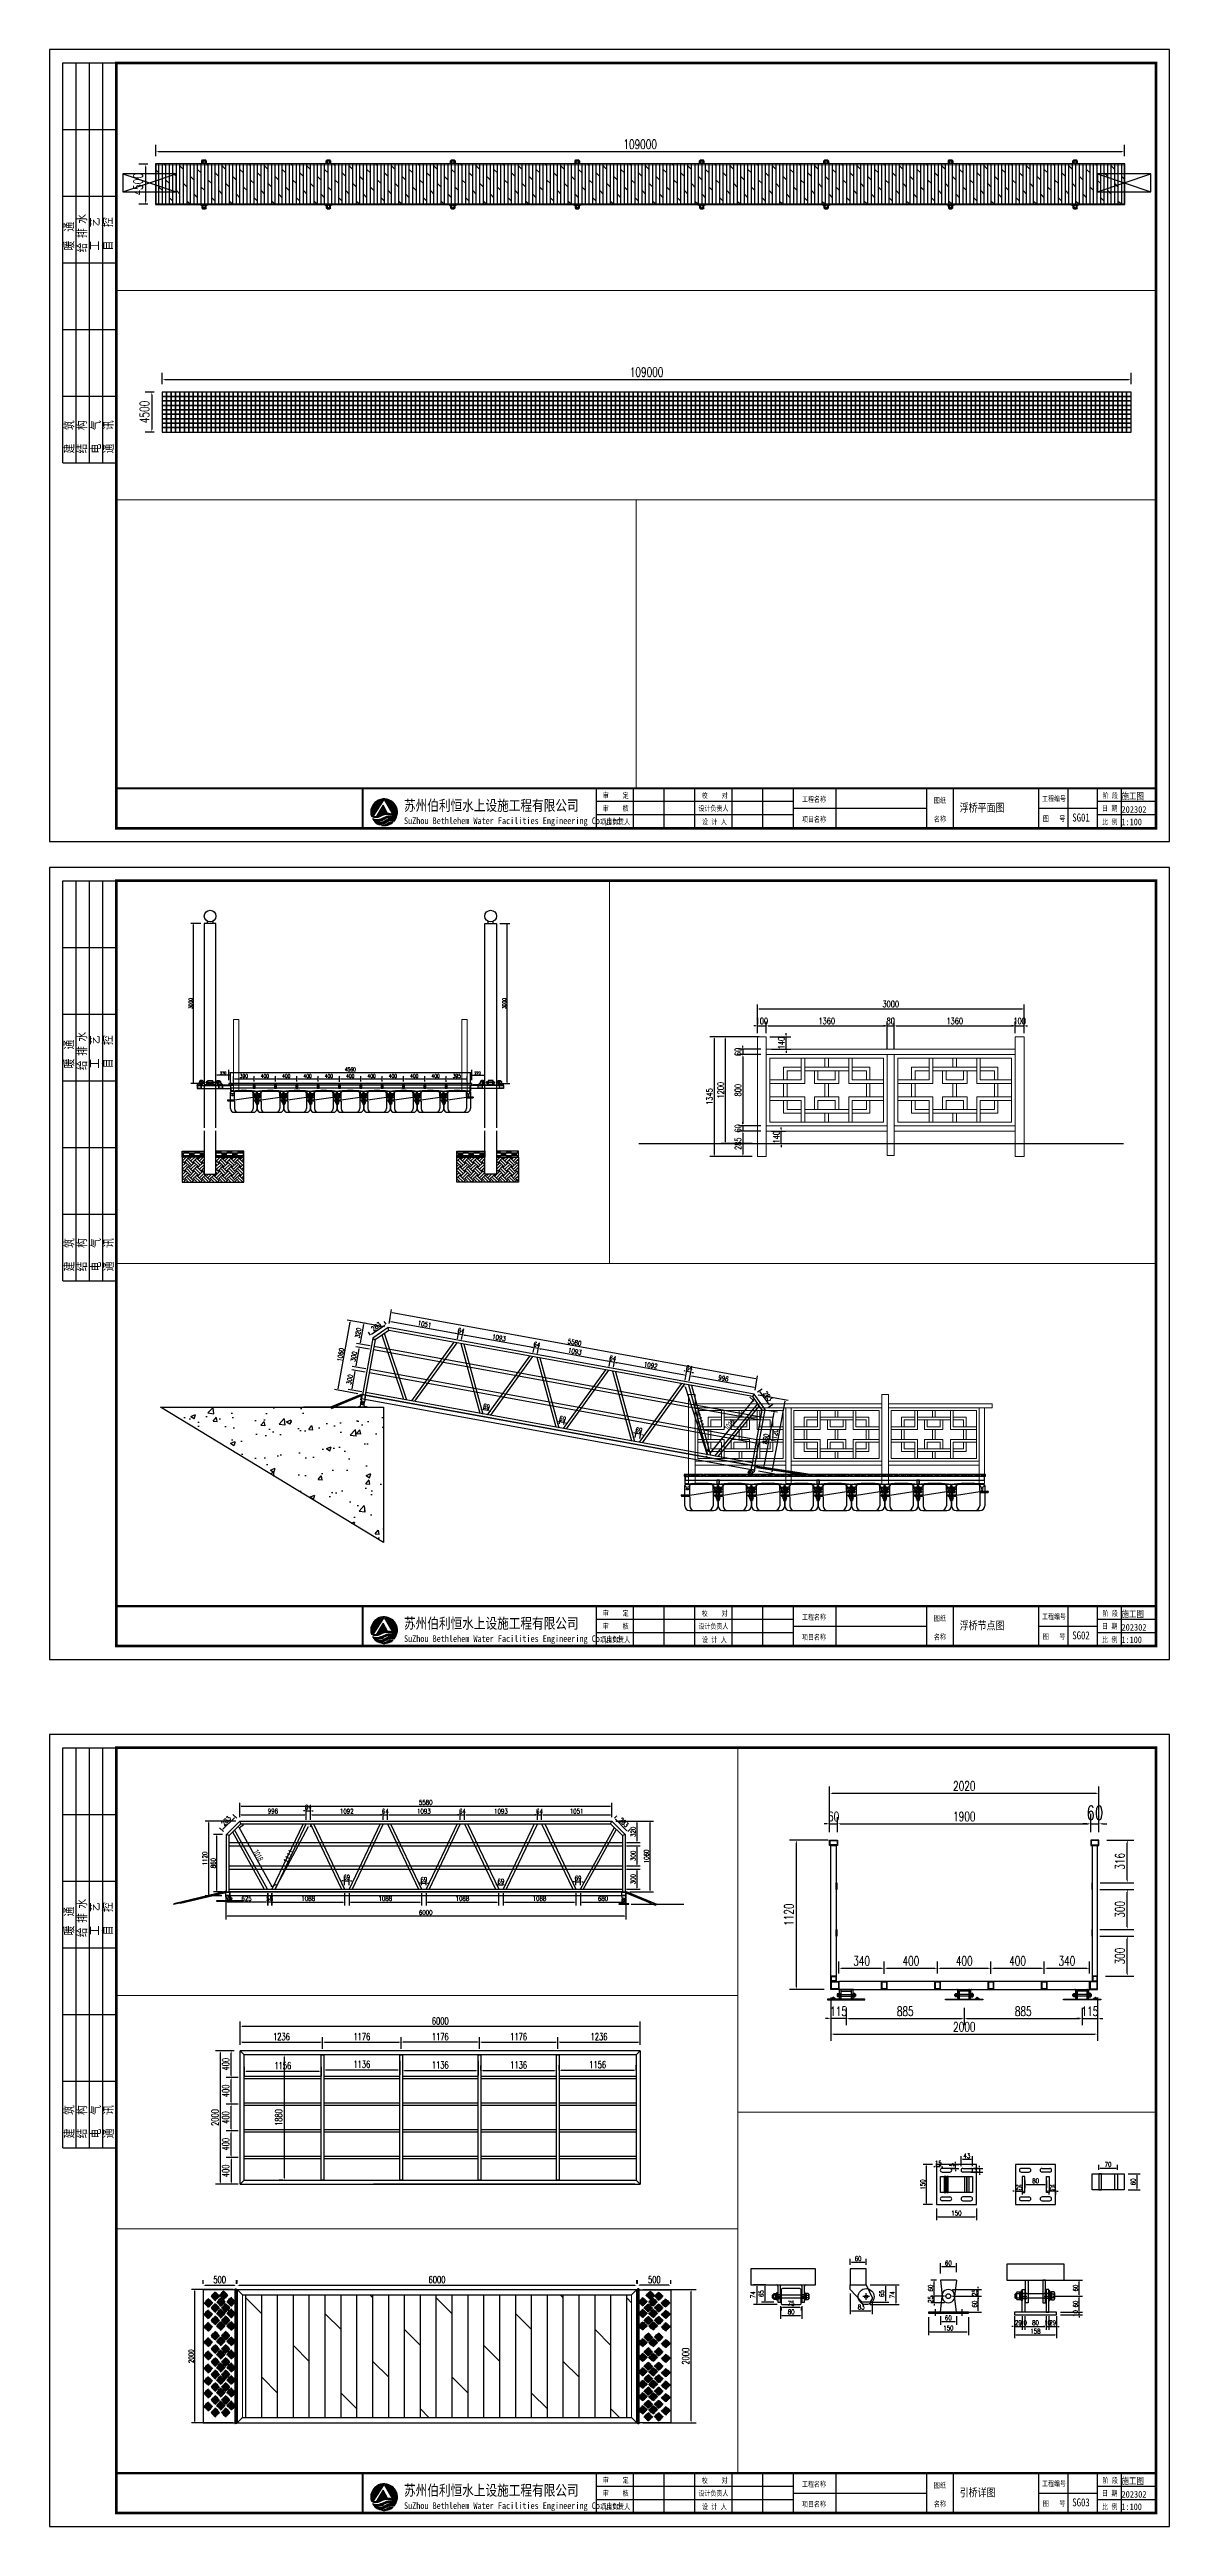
# Paper-space layout '布局' of a CAD drawing. Header units: millimetres. Extents: x 428 to 848, y -613 to 316.
# The model-space entities are those that its viewports show. They can reach past a viewport. Long polylines and large blocks are cut down to what shows.
import ezdxf

# ---------------------------------------------------------------- set-up
doc = ezdxf.new("R2010")
doc.units = ezdxf.units.MM
doc.header["$LTSCALE"] = 10
for name, pattern in [('ACAD_ISO03W100', [30, 12, -18]), ('CENTER2', [28.575, 19.05, -3.175, 3.175, -3.175]), ('DASH', [0.35, 0.25, -0.1]), ('DASHED2', [9.525, 6.35, -3.175])]:
    doc.linetypes.add(name, pattern=pattern)
doc.layers.get('0').update_dxf_attribs({"linetype": 'CONTINUOUS'})
doc.layers.get('DEFPOINTS').update_dxf_attribs({"linetype": 'CONTINUOUS'})
for name, color, linetype in [('00-HATCH(填充)', 250, 'CONTINUOUS'), ('PKNG-SIGN', 7, 'CONTINUOUS'), ('PUB_DIM', 3, 'CONTINUOUS'), ('S_WALL', 9, 'CONTINUOUS'), ('W-bridge approach引桥', 4, 'CONTINUOUS'), ('W-FLOAT_BOWL浮筒', 253, 'CONTINUOUS'), ('W-MOUNTING固定方式', 5, 'CONTINUOUS'), ('W-PLASTIC_RAILINGS塑木栏杆', 6, 'CONTINUOUS'), ('W-STEEL_FRAME钢架', 3, 'CONTINUOUS'), ('W-STEEL_KEEL钢龙骨', 5, 'CONTINUOUS'), ('W-WOOD_FLOOR木地板', 30, 'CONTINUOUS'), ('Z', 12, 'CONTINUOUS'), ('护桩器', 154, 'CONTINUOUS'), ('景-通用-文字', 7, 'CONTINUOUS'), ('木地板', 32, 'CONTINUOUS'), ('铝架', 3, 'CONTINUOUS')]:
    doc.layers.add(name, color=color, linetype=linetype)
doc.styles.add('-宋体', font='', dxfattribs={"width": 0.8})
doc.styles.add('_TCH_DIM', font='SIMPLEX.shx', dxfattribs={"width": 0.7, "bigfont": 'GBCBIG.shx'})
doc.styles.get("Standard").update_dxf_attribs({"font": 'tssdeng.shx', "width": 0.7, "bigfont": 'hztxt.shx'})
doc.styles.add('STANDARD_T3', font='simplex.shx', dxfattribs={"width": 0.7, "bigfont": 'gbcbig.shx'})
doc.styles.add('图框', font='')
doc.styles.add('黑体', font='simhei.ttf', dxfattribs={"width": 0.8})
doc.styles.get('-宋体').set_extended_font_data('SimSun')
doc.styles.get('图框').set_extended_font_data('SimSun')
doc.dimstyles.new('W&&15', dxfattribs={"dimtxt": 52.5, "dimasz": 15, "dimexe": 37.5, "dimexo": 45, "dimgap": 15, "dimtad": 1, "dimdec": 0, "dimzin": 0, "dimdsep": 46, "dimtxsty": 'STANDARD_T3', "dimcen": 0.09, "dimclrd": 1, "dimclre": 1, "dimclrt": 7, "dimazin": 2, "dimtfac": 1, "dimtdec": 0, "dimtix": 1, "dimtmove": 2, "dimatfit": 3, "dimfxl": 100, "dimtolj": 1, "dimtzin": 0, "dimarcsym": 0})
doc.dimstyles.new('W&&20', dxfattribs={"dimtxt": 70, "dimasz": 20, "dimexe": 50, "dimexo": 60, "dimgap": 20, "dimtad": 1, "dimdec": 0, "dimzin": 0, "dimdsep": 46, "dimtxsty": 'STANDARD_T3', "dimcen": 0.09, "dimclrd": 1, "dimclre": 1, "dimclrt": 7, "dimazin": 2, "dimtfac": 1, "dimtdec": 0, "dimtix": 1, "dimtmove": 2, "dimatfit": 3, "dimfxl": 100, "dimtolj": 1, "dimtzin": 0, "dimarcsym": 0})
doc.dimstyles.new('W&&30', dxfattribs={"dimtxt": 105, "dimasz": 30, "dimexe": 75, "dimexo": 90, "dimgap": 30, "dimtad": 1, "dimdec": 0, "dimzin": 0, "dimdsep": 46, "dimtxsty": 'STANDARD_T3', "dimcen": 0.09, "dimclrd": 1, "dimclre": 1, "dimclrt": 7, "dimazin": 2, "dimtfac": 1, "dimtdec": 0, "dimtix": 1, "dimtmove": 2, "dimatfit": 3, "dimfxl": 100, "dimtolj": 1, "dimtzin": 0, "dimarcsym": 0})
doc.dimstyles.new('W&&300', dxfattribs={"dimtxt": 1050, "dimasz": 300, "dimexe": 750, "dimexo": 900, "dimgap": 300, "dimtad": 1, "dimdec": 0, "dimzin": 0, "dimdsep": 46, "dimtxsty": 'STANDARD_T3', "dimcen": 0.09, "dimclrd": 1, "dimclre": 1, "dimclrt": 7, "dimazin": 2, "dimtfac": 1, "dimtdec": 0, "dimtix": 1, "dimtmove": 2, "dimatfit": 3, "dimfxl": 100, "dimtolj": 1, "dimtzin": 0, "dimarcsym": 0})
doc.dimstyles.new('W&&5', dxfattribs={"dimtxt": 17.5, "dimasz": 5, "dimexe": 12.5, "dimexo": 15, "dimgap": 5, "dimtad": 1, "dimdec": 0, "dimzin": 0, "dimdsep": 46, "dimtxsty": 'STANDARD_T3', "dimcen": 0.09, "dimclrd": 1, "dimclre": 1, "dimclrt": 7, "dimazin": 2, "dimtfac": 1, "dimtdec": 0, "dimtix": 1, "dimtmove": 2, "dimatfit": 3, "dimfxl": 100, "dimtolj": 1, "dimtzin": 0, "dimarcsym": 0})
doc.dimstyles.new('W__30', dxfattribs={"dimtxt": 90, "dimasz": 30, "dimexe": 75, "dimexo": 90, "dimgap": 2, "dimtad": 1, "dimdec": 0, "dimzin": 0, "dimdsep": 46, "dimtxsty": 'Standard', "dimblk": 'ARCHTICK', "dimcen": 0.09, "dimclrd": 1, "dimclre": 1, "dimclrt": 2, "dimadec": 0, "dimazin": 0, "dimtfac": 1, "dimtdec": 0, "dimtix": 1, "dimtmove": 2, "dimatfit": 3, "dimldrblk": 'ARCHTICK', "dimfxl": 1, "dimtolj": 1, "dimtzin": 0, "dimarcsym": 0})
pattern_1 = [(45, (-2555026.02, -448031.27), (0, 159.099026), [112.5, -112.5]), (45, (-2555055.85, -448001.44), (0, 159.099026), [112.5, -112.5]), (45, (-2555085.68, -447971.61), (0, 159.099026), [112.5, -112.5]), (135, (-2555085.68, -447951.72), (-159.099026, 3e-14), [112.5, -112.5]), (135, (-2555055.85, -447921.89), (-159.099026, 3e-14), [112.5, -112.5]), (135, (-2555026.02, -447892.06), (-159.099026, 3e-14), [112.5, -112.5])]
pattern_2 = [(0, (-2554925.244, -448006.08), (100.77696, 50.38848), [100.77696, -100.77696]), (0, (-2555026.02, -447980.884), (0, 50.38848), [])]

# ---------------------------------------------------------------- blocks, each defined once
blk = doc.blocks.new('$TITLEBLK$00000187')
h = blk.add_hatch(color=140)
h.dxf.hatch_style = 1
h.paths.add_polyline_path([(-294.3, 4.5, 0.294083), (-290.89, 4.48, -0.363756), (-284.97, 3.96, 1.450144)])
h.paths.add_polyline_path([(-289.53, 10.8), (-286.23, 5.12, 0.101723), (-288.23, 5.58), (-289.84, 8.66), (-292.52, 4.26, -0.081837), (-293.64, 4.38)], flags=16)
h = blk.add_hatch(color=174)
h.paths.add_polyline_path([(-285.05, 3.78, 0.296692), (-289.05, 4.29, -0.04264), (-291.3, 3.4, -0.209747), (-293.92, 3.62, 0.179915), (-291.3, 1.33, 0.169783), (-289.28, 1.97, -0.05744), (-287.69, 2.74, -0.214092), (-285.77, 2.71, 0.064571)])
h.paths.add_polyline_path([(-288.71, 3.03, -0.084014), (-290.89, 2.08, -0.271733), (-292.96, 2.61, 0.071966), (-291.58, 2.64, 0.098278), (-289.75, 3.23, -0.072406), (-288.51, 3.9, -0.088156), (-286.96, 4.07, -0.181988), (-285.56, 3.48, 0.206106)], flags=16)
blk.add_hatch(color=174).paths.add_polyline_path([(-286.08, 2.39, 0.189728), (-288.25, 1.81, -0.126537), (-290.52, 1.1, 0.245013)])
for p, q in [((-136, 10), (-210, 10)), ((-196, 0), (-196, 15)), ((-184.5, 0), (-184.5, 15)), ((-159, 0), (-159, 15)), ((-147.5, 0), (-147.5, 15)), ((-120, 0), (-120, 15)), ((-76, 0), (-76, 15)), ((-33, 0), (-33, 15)), ((0, 10), (-22, 10)), ((-13, 0), (-13, 15)), ((0, 0), (0, 15)), ((-136, 5), (-210, 5)), ((-136, 7.5), (-86, 7.5)), ((-44, 7.5), (-22, 7.5)), ((0, 5), (-22, 5))]:
    blk.add_line(p, q)
for points, const_width in [([(-297.54, 0), (-297.54, 15), (0, 15)], 0.8), ([(-210, 0), (-210, 15)], 0.5), ([(-173, 0), (-173, 15)], 0.5), ([(-136, 0), (-136, 15)], 0.5), ([(-86, 0), (-86, 15)], 0.5), ([(-44, 0), (-44, 15)], 0.5), ([(-22, 0), (-22, 15)], 0.5)]:
    blk.add_lwpolyline(points, dxfattribs=dict(const_width=const_width))
for points in [[(-294.3, 4.5, 0.294083), (-290.89, 4.48, -0.363756), (-284.97, 3.96, 1.450144)], [(-293.64, 4.38), (-289.53, 10.8), (-286.23, 5.12, 0.101723), (-288.23, 5.58), (-289.84, 8.66), (-292.52, 4.26, -0.081837)]]:
    blk.add_lwpolyline(points, format="xyb", close=True)
for points in [[(-293.92, 3.62, 0.209747), (-291.3, 3.4, 0.04264), (-289.05, 4.29, -0.296692), (-285.05, 3.78)], [(-292.96, 2.61, 0.071966), (-291.58, 2.64, 0.098278), (-289.75, 3.23, -0.072406), (-288.51, 3.9, -0.088156), (-286.96, 4.07, -0.181988), (-285.56, 3.48, 0.206106), (-288.71, 3.03, -0.084014), (-290.89, 2.08, -0.271733), (-292.96, 2.61)], [(-291.3, 1.33, 0.169783), (-289.28, 1.97, -0.05744), (-287.69, 2.74, -0.214092), (-285.77, 2.71, -0.214092)], [(-290.52, 1.1, 0.126537), (-288.25, 1.81, -0.189728), (-286.08, 2.39, -0.189728)]]:
    blk.add_lwpolyline(points, format="xyb")
for start, end in [(208.47056, 249.26757), (258.57514, 313.64322), (318.83836, 333.61646)]:
    blk.add_arc((-289.53, 6), 5, start, end)
at = {"style": '图框'}
for s, height, width, p in [('苏州伯利恒水上设施工程有限公司', 4, 0.8, (-282.06, 6.56)), ('审    定', 2, 0.8, (-207.53, 11.34)), ('校    对', 2, 0.8, (-170.43, 11.27)), ('工程名称', 2, 0.8, (-132.8, 9.86)), ('图纸', 2, 0.8, (-83.31, 9.46)), ('工程编号', 2, 0.8, (-42.79, 10.08)), ('阶 段', 2, 0.8, (-20.12, 11.27)), ('SuZhou Bethlehem Water Facilities Engineering Co.,Ltd ', 2.5, 0.75, (-282.06, 1.57)), ('项目负责人', 2, 0.8, (-208.49, 1.42)), ('审    核', 2, 0.8, (-207.55, 6.48)), ('设计负责人', 2, 0.8, (-171.62, 6.48)), ('设 计 人', 2, 0.8, (-170.33, 1.42)), ('项目名称', 2, 0.8, (-132.8, 2.36)), ('名称', 2, 0.8, (-83.31, 2.46)), ('图   号', 2, 0.8, (-42.46, 2.6)), ('比 例', 2, 0.8, (-20.27, 1.42)), ('日 期', 2, 0.8, (-20.31, 6.48))]:
    blk.add_text(s, height=height, dxfattribs=dict(at, width=width)).set_placement(p)
for tag, p in [('审定人', (-193.68, 10.95)), ('审核人', (-193.68, 6.03)), ('设计负责人', (-158.64, 6.23)), ('校对', (-155.51, 10.92)), ('项目负责人', (-195.69, 1.11)), ('设计人', (-156.48, 1.18))]:
    blk.add_attdef(tag, p, '', height=3)
for tag, p, height, style, width in [('工程名称', (-115.66, 9.53), 3, '-宋体', 0.8), ('图名', (-73.67, 6.22), 3, '-宋体', 0.8), ('阶段', (-12.96, 10.81), 2.5, '黑体', 0.8), ('项目名称', (-115.65, 1.97), 3, '-宋体', 0.8), ('图号', (-31.44, 2.55), 3, '_TCH_DIM', 0.7), ('比例', (-12.96, 1.14), 2.5, '黑体', 0.8), ('日期', (-12.96, 5.8), 2.5, '黑体', 0.8)]:
    blk.add_attdef(tag, p, '', height=height, dxfattribs=dict(style=style, width=width))
blk = doc.blocks.new('$TITLEBLK$00000095')
for p, q in [((-150, 20), (-150, 0)), ((-150, 20), (0, 20)), ((-125, 20), (-125, 0)), ((-100, 20), (-100, 0)), ((-75, 20), (-75, 0)), ((-75, 20), (-75, 0)), ((-50, 20), (-50, 0)), ((-25, 20), (-25, 0)), ((0, 20), (0, 0)), ((-150, 15), (-75, 15)), ((-150, 10), (-75, 10)), ((-75, 15), (0, 15)), ((-75, 10), (0, 10)), ((-150, 5), (-75, 5)), ((-75, 5), (0, 5))]:
    blk.add_line(p, q)
at = {"width": 0.8}
for s, p in [('建   筑', (-146.45, 15.65)), ('暖  通', (-70.35, 15.73)), ('结   构', (-146.45, 10.91)), ('电   气', (-146.45, 5.65)), ('给 排 水', (-71.03, 10.9)), ('工   艺', (-70.35, 6.13)), ('通   讯', (-146.45, 0.88)), ('自   控', (-70.35, 1.24))]:
    blk.add_text(s, height=3.509, dxfattribs=at).set_placement(p)
blk = doc.blocks.new('TK')
blk.add_lwpolyline([(0, 0), (420, 0), (420, 297), (0, 297)], close=True)
at = {"const_width": 1}
blk.add_lwpolyline([(25, 5), (415, 5), (415, 292), (25, 292)], close=True, dxfattribs=at)
at = {"const_width": 0.8}
blk.add_lwpolyline([(415, 20), (25, 20)], dxfattribs=at)
at = {"rotation": 90}
blk.add_blockref('$TITLEBLK$00000095', (25, 292), dxfattribs=at)
blk = doc.blocks.new('*D29')
at = {"layer": 'DEFPOINTS', "color": 0, "transparency": 16777216}
for p in [(-1285976.4, 1477853.1), (-1394976.4, 1476427.8), (-1285976.4, 1476427.8)]:
    blk.add_point(p, dxfattribs=at)
at = {"layer": 'W-WOOD_FLOOR木地板', "color": 1, "lineweight": -2, "transparency": 16777216}
for p, q in [((-1394976.4, 1477327.8), (-1394976.4, 1478603.1)), ((-1285976.4, 1477327.8), (-1285976.4, 1478603.1)), ((-1394676.4, 1477853.1), (-1286276.4, 1477853.1))]:
    blk.add_line(p, q, dxfattribs=at)
at = {"layer": 'W-WOOD_FLOOR木地板', "color": 1, "transparency": 16777216}
for points in [[(-1394676.4, 1477903.1), (-1394676.4, 1477803.1), (-1394976.4, 1477853.1)], [(-1286276.4, 1477903.1), (-1286276.4, 1477803.1), (-1285976.4, 1477853.1)]]:
    blk.add_solid(points, dxfattribs=at)
at = {"layer": 'W-WOOD_FLOOR木地板', "color": 7, "transparency": 16777216, "insert": (-1340476.4, 1478678.1), "char_height": 1050, "attachment_point": 5, "style": 'STANDARD_T3'}
blk.add_mtext('\\A1;109000', dxfattribs=at)
blk = doc.blocks.new('*D30')
at = {"layer": 'DEFPOINTS', "color": 0, "transparency": 16777216}
for p in [(-1394976.4, 1476427.8), (-1396145.4, 1471927.8), (-1394976.4, 1471927.8)]:
    blk.add_point(p, dxfattribs=at)
at = {"layer": 'W-WOOD_FLOOR木地板', "color": 1, "lineweight": -2, "transparency": 16777216}
for p, q in [((-1395876.4, 1476427.8), (-1396895.4, 1476427.8)), ((-1396145.4, 1476127.8), (-1396145.4, 1472227.8)), ((-1395876.4, 1471927.8), (-1396895.4, 1471927.8))]:
    blk.add_line(p, q, dxfattribs=at)
at = {"layer": 'W-WOOD_FLOOR木地板', "color": 1, "transparency": 16777216}
for points in [[(-1396195.4, 1476127.8), (-1396095.4, 1476127.8), (-1396145.4, 1476427.8)], [(-1396195.4, 1472227.8), (-1396095.4, 1472227.8), (-1396145.4, 1471927.8)]]:
    blk.add_solid(points, dxfattribs=at)
at = {"layer": 'W-WOOD_FLOOR木地板', "color": 7, "transparency": 16777216, "insert": (-1396970.4, 1474177.8), "char_height": 1050, "attachment_point": 5, "rotation": 90, "style": 'STANDARD_T3'}
blk.add_mtext('\\A1;4500', dxfattribs=at)
blk = doc.blocks.new('*U32')
for p, q in [((-250, 150.2), (-150.2, 250)), ((-190, 125.4), (-125.4, 190)), ((190, 125.4), (125.4, 190)), ((250, 150.2), (150.2, 250)), ((-250, -90), (-350, -190)), ((250, -90), (350, -190))]:
    blk.add_line(p, q)
blk.add_lwpolyline([(-430, -190), (430, -190), (430, -250), (-430, -250)], close=True)
at = {"layer": 'Z'}
for radius in [162.5, 150]:
    blk.add_circle((0, 0), radius, dxfattribs=at)
at = {"layer": '护桩器'}
blk.add_line((280, -250), (-280, -250), dxfattribs=at)
for points in [[(-150.2, 250), (150.2, 250)], [(-125.4, 190), (125.4, 190)], [(59.3, 197.4), (-48.8, 197.4)], [(-47.2, 206.2), (-46.4, 206.6)], [(-47.2, 205.8), (-47.2, 202.6), (-46.4, 206.6)], [(-47.2, 205.8), (-47.2, 206.2)], [(-47.2, 205.8), (-47.2, 206.2)], [(-47.2, 200.6), (-46.4, 205.4), (-47.2, 205.8)], [(-46.4, 198.6), (-47.2, 202.6), (-47.2, 193.8), (-46.4, 198.6)], [(-47.2, 200.6), (-46.4, 195.8), (-47.2, 192.2)], [(-47.2, 188.6), (-46.4, 189.4), (-47.2, 193.8), (-47.2, 188.6)], [(-46.4, 188.2), (-47.2, 192.2)], [(-46.4, 188.2), (-47.2, 188.6)], [(-47.2, 188.6), (-46.8, 188.6)], [(-40.4, 206.6), (-46.4, 206.6)], [(-46.4, 198.6), (-40.4, 198.6), (-40.4, 206.6)], [(-40.4, 205.4), (-46.4, 205.4)], [(-40.4, 195.8), (-46.4, 195.8)], [(-40.4, 189.4), (-46.4, 189.4)], [(-40.4, 188.2), (-46.4, 188.2)], [(-40.4, 205.4), (-40, 205.4)], [(-40.4, 198.6), (-40.4, 188.2)], [(-40.4, 189), (-40, 189)], [(-40, 209), (-40, 185.8), (-37.6, 185.8)], [(-37.6, 209), (-40, 209)], [(-37.6, 203.4), (-40, 203.4)], [(-40, 191.4), (-29.6, 191.4)], [(-37.6, 191), (-40, 191)], [(38, 203.4), (-38.4, 203.4)], [(39.6, 191.4), (-38.4, 191.4)], [(-38.4, 191.4), (39.6, 191.4)], [(38, 191.4), (-38.4, 191.4)], [(-37.6, 209), (-37.6, 185.8)], [(-29.6, 208.2), (-37.6, 208.2)], [(-29.6, 203.4), (-37.6, 203.4)], [(-37.6, 197.4), (-29.6, 197.4)], [(-29.6, 191.4), (-37.6, 191.4)], [(-29.6, 186.6), (-37.6, 186.6)], [(-36.9, 182.3), (-27, 182.3), (-27, 231.5)], [(-36.9, 182.3), (-36.9, 231.5)], [(-36.8, 203.4), (-28.4, 203.4)], [(-36.8, 197.4), (-28.4, 197.4)], [(-29.6, 186.6), (-29.6, 208.2)], [(-29.6, 191.4), (-28, 191.4)], [(18.1, 191.4), (18.1, 203)], [(28.9, 202.2), (18.1, 202.2)], [(18.1, 192.6), (28.9, 192.6)], [(36.9, 182.3), (27, 182.3), (27, 231.5)], [(27.3, 191.4), (28.9, 191.4)], [(36.9, 203.4), (28.5, 203.4)], [(36.9, 197.4), (28.5, 197.4)], [(28.9, 208.2), (28.9, 186.6)], [(28.9, 208.2), (37.3, 208.2)], [(37.3, 203.4), (28.9, 203.4)], [(28.9, 197.4), (37.3, 197.4)], [(37.3, 191.4), (28.9, 191.4)], [(28.9, 186.6), (37.3, 186.6)], [(36.9, 182.3), (36.9, 231.5)], [(37.3, 185.8), (37.3, 209)], [(39.3, 185.8), (39.3, 209), (37.3, 209)], [(37.3, 203.4), (39.3, 203.4)], [(37.3, 191), (39.3, 191)], [(37.3, 185.8), (39.3, 185.8)], [(42.1, 207.4), (39.3, 207.4)], [(39.3, 203.4), (42.1, 203.4)], [(39.3, 191.4), (42.1, 191.4)], [(42.1, 187.4), (39.3, 187.4)], [(42.1, 207.4), (42.1, 188.2)], [(42.1, 207.4), (42.1, 205.8)], [(42.1, 207), (50.5, 207)], [(42.1, 205), (42.1, 205.8), (50.5, 205.8)], [(42.9, 202.2), (42.1, 203)], [(42.1, 203), (51.3, 203), (51.3, 191.4)], [(42.9, 202.2), (42.9, 192.6), (42.1, 191.4)], [(42.1, 198.6), (50.5, 198.6)], [(42.1, 196.2), (50.5, 196.2)], [(42.1, 191.4), (51.3, 191.4)], [(42.1, 189), (50.5, 189)], [(42.1, 187.8), (42.1, 188.2)], [(42.1, 187.8), (42.1, 187.4)], [(42.1, 187.8), (50.5, 187.8)], [(50.9, 202.2), (42.9, 202.2)], [(50.9, 192.6), (42.9, 192.6)], [(45.7, 203), (55.2, 203)], [(56, 202.2), (45.7, 202.2)], [(45.7, 192.6), (56, 192.6)], [(45.7, 191.4), (55.2, 191.4)], [(50.5, 207), (51.3, 202.6)], [(51.3, 206.2), (50.5, 205.8), (51.3, 201), (51.3, 206.2), (50.5, 207)], [(51.3, 202.6), (50.5, 198.6), (51.3, 193.8)], [(51.3, 201), (50.5, 196.2), (51.3, 191.8), (51.3, 201)], [(51.3, 193.8), (50.5, 189), (51.3, 188.2)], [(50.5, 187.8), (51.3, 188.2), (51.3, 191.8), (50.5, 187.8)], [(50.9, 192.6), (50.9, 202.2), (51.3, 203)], [(50.9, 192.6), (51.3, 191.4)], [(55.2, 191.4), (55.2, 203)], [(56, 202.2), (55.2, 203)], [(56, 202.2), (56, 192.6), (55.2, 191.4)], [(250, 150.2), (250, -190), (-250, -190), (-250, 150.2)], [(190, 125.4), (190, -190), (-190, -190), (-190, 125.4)], [(-182.3, 36.9), (-182.3, 27), (-231.5, 27)], [(-182.3, 36.9), (-231.5, 36.9)], [(-185.8, 39.3), (-209, 39.3), (-209, 37.3)], [(-185.8, 37.3), (-209, 37.3)], [(-208.2, 28.9), (-208.2, 37.3)], [(-208.2, 28.9), (-186.6, 28.9)], [(-207.4, 42.1), (-207.4, 39.3)], [(-207.4, 42.1), (-205.8, 42.1)], [(-207, 50.5), (-202.6, 51.3)], [(-206.2, 51.3), (-205.8, 50.5), (-201, 51.3), (-206.2, 51.3), (-207, 50.5)], [(-207, 42.1), (-207, 50.5)], [(-205, 42.1), (-205.8, 42.1), (-205.8, 50.5)], [(-197.8, 39.3), (-198.2, 42.1), (-205, 42.1)], [(-203.4, 39.3), (-203.4, 42.1)], [(-203.4, 37.3), (-203.4, 39.3)], [(-203.4, 38), (-203.4, -38.4)], [(-203.4, 37.3), (-203.4, 28.9)], [(-203.4, 36.9), (-203.4, 28.5)], [(-202.2, 56), (-203, 55.2)], [(-191.4, 55.2), (-203, 55.2)], [(-203, 45.7), (-203, 55.2)], [(-203, 28.9), (-203, 51.3)], [(-192.6, 50.9), (-202.2, 50.9), (-203, 51.3)], [(-203, 42.1), (-203, 51.3), (-191.4, 51.3)], [(-202.2, 42.9), (-203, 42.1)], [(-203, 39.6), (-203, -38.4)], [(-203, -38.4), (-203, 39.6)], [(-203, 27.3), (-203, 28.9)], [(-191.4, 18.1), (-203, 18.1)], [(-202.6, 51.3), (-198.6, 50.5), (-193.8, 51.3)], [(-202.2, 56), (-192.6, 56), (-191.4, 55.2)], [(-202.2, 56), (-202.2, 45.7)], [(-202.2, 51.3), (-202.2, 28.9)], [(-202.2, 50.9), (-202.2, 42.9)], [(-202.2, 42.9), (-192.6, 42.9), (-191.4, 42.1)], [(-202.2, 28.9), (-202.2, 18.1)], [(-201, 51.3), (-196.2, 50.5), (-191.8, 51.3), (-201, 51.3)], [(-198.2, 52.5), (-198.6, 53.3), (-199.4, 54.1), (-200.6, 53.3), (-200.6, 51.3), (-199.4, 50.9), (-198.6, 51.3), (-198.2, 52.5)], [(-199.4, 54.1), (-195, 54.1)], [(-199.4, 50.9), (-195, 50.9)], [(-198.6, 42.1), (-198.6, 50.5)], [(-197.4, 42.1), (-198.2, 42.1)], [(-197.4, 48.8), (-197.4, -48.8)], [(-197, 39.3), (-197.4, 42.1)], [(-197.4, 42.1), (-197, 42.1)], [(-197.4, 28.9), (-197.4, 37.3)], [(-197.4, 36.9), (-197.4, 28.5)], [(-195.4, 42.1), (-197, 42.1)], [(-195.8, 51.3), (-196.6, 52.5), (-195.8, 53.7), (-194.2, 53.7), (-193.8, 52.5)], [(-196.2, 42.1), (-196.2, 50.5)], [(-194.2, 51.3), (-195.8, 51.3)], [(-195.4, 42.1), (-188.2, 42.1)], [(-193.8, 52.5), (-194.2, 51.3)], [(-193.8, 51.3), (-189, 50.5), (-188.2, 51.3)], [(-192.6, 45.7), (-192.6, 56)], [(-192.6, 28.9), (-192.6, 51.3)], [(-192.6, 50.9), (-191.4, 51.3)], [(-192.6, 50.9), (-192.6, 42.9)], [(-192.6, 18.1), (-192.6, 28.9)], [(-187.8, 50.5), (-188.2, 51.3), (-191.8, 51.3), (-187.8, 50.5)], [(-191.4, 45.7), (-191.4, 55.2)], [(-191.4, 28.9), (-191.4, 51.3)], [(-191.4, 42.1), (-191.4, 51.3)], [(-191.4, 39.3), (-191.4, 42.1)], [(-191.4, 39.6), (-191.4, -38.4)], [(-191.4, -38.4), (-191.4, 39.6)], [(-191.4, 38), (-191.4, -38.4)], [(-191.4, 37.3), (-191.4, 28.9)], [(-191.4, 27.3), (-191.4, 28.9)], [(-191, 37.3), (-191, 39.3)], [(-189, 42.1), (-189, 50.5)], [(-187.8, 42.1), (-188.2, 42.1)], [(-187.8, 42.1), (-187.8, 50.5)], [(-187.8, 42.1), (-187.4, 42.1)], [(-187.4, 42.1), (-187.4, 39.3)], [(-186.6, 28.9), (-186.6, 37.3)], [(-185.8, 37.3), (-185.8, 39.3)], [(182.3, 36.9), (182.3, 27), (231.5, 27)], [(182.3, 36.9), (231.5, 36.9)], [(185.8, 39.3), (209, 39.3), (209, 37.3)], [(185.8, 37.3), (185.8, 39.3)], [(185.8, 37.3), (209, 37.3)], [(186.6, 28.9), (186.6, 37.3)], [(208.2, 28.9), (186.6, 28.9)], [(187.4, 42.1), (187.4, 39.3)], [(187.8, 42.1), (187.4, 42.1)], [(187.8, 50.5), (188.2, 51.3), (191.8, 51.3), (187.8, 50.5)], [(187.8, 42.1), (187.8, 50.5)], [(187.8, 42.1), (188.2, 42.1)], [(193.8, 51.3), (189, 50.5), (188.2, 51.3)], [(195.4, 42.1), (188.2, 42.1)], [(189, 42.1), (189, 50.5)], [(191, 37.3), (191, 39.3)], [(202.2, 56), (192.6, 56), (191.4, 55.2)], [(191.4, 55.2), (203, 55.2)], [(191.4, 45.7), (191.4, 55.2)], [(191.4, 28.9), (191.4, 51.3)], [(192.6, 50.9), (191.4, 51.3)], [(191.4, 42.1), (191.4, 51.3)], [(203, 42.1), (203, 51.3), (191.4, 51.3)], [(202.2, 42.9), (192.6, 42.9), (191.4, 42.1)], [(191.4, 39.3), (191.4, 42.1)], [(191.4, 39.6), (191.4, -38.4)], [(191.4, -38.4), (191.4, 39.6)], [(191.4, 38), (191.4, -38.4)], [(191.4, 37.3), (191.4, 28.9)], [(191.4, 27.3), (191.4, 28.9)], [(191.4, 18.1), (203, 18.1)], [(201, 51.3), (196.2, 50.5), (191.8, 51.3), (201, 51.3)], [(192.6, 45.7), (192.6, 56)], [(192.6, 28.9), (192.6, 51.3)], [(192.6, 50.9), (202.2, 50.9), (203, 51.3)], [(192.6, 50.9), (192.6, 42.9)], [(192.6, 18.1), (192.6, 28.9)], [(195.8, 51.3), (196.6, 52.5), (195.8, 53.7), (194.2, 53.7), (193.8, 52.5)], [(193.8, 52.5), (194.2, 51.3)], [(202.6, 51.3), (198.6, 50.5), (193.8, 51.3)], [(194.2, 51.3), (195.8, 51.3)], [(199.4, 54.1), (195, 54.1)], [(199.4, 50.9), (195, 50.9)], [(195.4, 42.1), (197, 42.1)], [(196.2, 42.1), (196.2, 50.5)], [(197, 39.3), (197.4, 42.1)], [(197.4, 42.1), (197, 42.1)], [(197.4, 48.8), (197.4, -48.8)], [(197.4, 42.1), (198.2, 42.1)], [(197.4, 28.9), (197.4, 37.3)], [(197.4, 36.9), (197.4, 28.5)], [(197.8, 39.3), (198.2, 42.1), (205, 42.1)], [(198.2, 52.5), (198.6, 53.3), (199.4, 54.1), (200.6, 53.3), (200.6, 51.3), (199.4, 50.9), (198.6, 51.3), (198.2, 52.5)], [(198.6, 42.1), (198.6, 50.5)], [(206.2, 51.3), (205.8, 50.5), (201, 51.3), (206.2, 51.3), (207, 50.5)], [(202.2, 56), (203, 55.2)], [(202.2, 56), (202.2, 45.7)], [(202.2, 51.3), (202.2, 28.9)], [(202.2, 50.9), (202.2, 42.9)], [(202.2, 42.9), (203, 42.1)], [(202.2, 28.9), (202.2, 18.1)], [(207, 50.5), (202.6, 51.3)], [(203, 45.7), (203, 55.2)], [(203, 28.9), (203, 51.3)], [(203, 39.6), (203, -38.4)], [(203, -38.4), (203, 39.6)], [(203, 27.3), (203, 28.9)], [(203.4, 39.3), (203.4, 42.1)], [(203.4, 37.3), (203.4, 39.3)], [(203.4, 38), (203.4, -38.4)], [(203.4, 37.3), (203.4, 28.9)], [(203.4, 36.9), (203.4, 28.5)], [(205, 42.1), (205.8, 42.1), (205.8, 50.5)], [(207.4, 42.1), (205.8, 42.1)], [(207, 42.1), (207, 50.5)], [(207.4, 42.1), (207.4, 39.3)], [(208.2, 28.9), (208.2, 37.3)], [(-182.3, -36.9), (-182.3, -27), (-231.5, -27)], [(-182.3, -36.9), (-231.5, -36.9)], [(-209, -37.6), (-185.8, -37.6)], [(-209, -40), (-185.8, -40), (-185.8, -37.6)], [(-209, -37.6), (-209, -40)], [(-186.6, -29.6), (-208.2, -29.6)], [(-208.2, -29.6), (-208.2, -37.6)], [(-206.6, -40.4), (-206.6, -46.4)], [(-198.6, -46.4), (-198.6, -40.4), (-206.6, -40.4)], [(-206.2, -47.2), (-206.6, -46.4)], [(-205.8, -47.2), (-202.6, -47.2), (-206.6, -46.4)], [(-205.8, -47.2), (-206.2, -47.2)], [(-205.8, -47.2), (-206.2, -47.2)], [(-200.6, -47.2), (-205.4, -46.4), (-205.8, -47.2)], [(-205.4, -40.4), (-205.4, -40)], [(-205.4, -40.4), (-205.4, -46.4)], [(-203.4, -36.8), (-203.4, -28.4)], [(-203.4, -29.6), (-203.4, -37.6)], [(-203.4, -37.6), (-203.4, -40)], [(-203, -29.6), (-203, -28)], [(-203, -40), (-203, -29.6)], [(-198.6, -46.4), (-202.6, -47.2), (-193.8, -47.2), (-198.6, -46.4)], [(-200.6, -47.2), (-195.8, -46.4), (-192.2, -47.2)], [(-198.6, -40.4), (-188.2, -40.4)], [(-197.4, -36.8), (-197.4, -28.4)], [(-197.4, -37.6), (-197.4, -29.6)], [(-195.8, -40.4), (-195.8, -46.4)], [(-188.6, -47.2), (-189.4, -46.4), (-193.8, -47.2), (-188.6, -47.2)], [(-188.2, -46.4), (-192.2, -47.2)], [(-191.4, -29.6), (-191.4, -28)], [(-191.4, -29.6), (-191.4, -37.6)], [(-191.4, -40), (-191.4, -29.6)], [(-191, -37.6), (-191, -40)], [(-189.4, -40.4), (-189.4, -46.4)], [(-189, -40.4), (-189, -40)], [(-188.2, -46.4), (-188.6, -47.2)], [(-188.6, -47.2), (-188.6, -46.8)], [(-188.2, -40.4), (-188.2, -46.4)], [(-186.6, -29.6), (-186.6, -37.6)], [(182.3, -36.9), (182.3, -27), (231.5, -27)], [(182.3, -36.9), (231.5, -36.9)], [(209, -37.6), (185.8, -37.6)], [(209, -40), (185.8, -40), (185.8, -37.6)], [(186.6, -29.6), (208.2, -29.6)], [(186.6, -29.6), (186.6, -37.6)], [(198.6, -40.4), (188.2, -40.4)], [(188.2, -40.4), (188.2, -46.4)], [(188.2, -46.4), (188.6, -47.2)], [(188.2, -46.4), (192.2, -47.2)], [(188.6, -47.2), (189.4, -46.4), (193.8, -47.2), (188.6, -47.2)], [(188.6, -47.2), (188.6, -46.8)], [(189, -40.4), (189, -40)], [(189.4, -40.4), (189.4, -46.4)], [(191, -37.6), (191, -40)], [(191.4, -29.6), (191.4, -28)], [(191.4, -29.6), (191.4, -37.6)], [(191.4, -40), (191.4, -29.6)], [(200.6, -47.2), (195.8, -46.4), (192.2, -47.2)], [(198.6, -46.4), (202.6, -47.2), (193.8, -47.2), (198.6, -46.4)], [(195.8, -40.4), (195.8, -46.4)], [(197.4, -36.8), (197.4, -28.4)], [(197.4, -37.6), (197.4, -29.6)], [(198.6, -46.4), (198.6, -40.4), (206.6, -40.4)], [(200.6, -47.2), (205.4, -46.4), (205.8, -47.2)], [(205.8, -47.2), (202.6, -47.2), (206.6, -46.4)], [(203, -29.6), (203, -28)], [(203, -40), (203, -29.6)], [(203.4, -36.8), (203.4, -28.4)], [(203.4, -29.6), (203.4, -37.6)], [(203.4, -37.6), (203.4, -40)], [(205.4, -40.4), (205.4, -40)], [(205.4, -40.4), (205.4, -46.4)], [(205.8, -47.2), (206.2, -47.2)], [(205.8, -47.2), (206.2, -47.2)], [(206.2, -47.2), (206.6, -46.4)], [(206.6, -40.4), (206.6, -46.4)], [(208.2, -29.6), (208.2, -37.6)], [(209, -37.6), (209, -40)], [(-36.9, -182.3), (-27, -182.3), (-27, -231.5)], [(-36.9, -182.3), (-36.9, -231.5)], [(36.9, -182.3), (27, -182.3), (27, -231.5)], [(36.9, -182.3), (36.9, -231.5)], [(59.3, -197.4), (-48.8, -197.4)], [(-46.4, -188.2), (-47.2, -188.6)], [(-46.4, -188.2), (-47.2, -192.2)], [(-47.2, -188.6), (-46.4, -189.4), (-47.2, -193.8), (-47.2, -188.6)], [(-47.2, -188.6), (-46.8, -188.6)], [(-47.2, -200.6), (-46.4, -195.8), (-47.2, -192.2)], [(-46.4, -198.6), (-47.2, -202.6), (-47.2, -193.8), (-46.4, -198.6)], [(-47.2, -200.6), (-46.4, -205.4), (-47.2, -205.8)], [(-47.2, -205.8), (-47.2, -202.6), (-46.4, -206.6)], [(-47.2, -205.8), (-47.2, -206.2)], [(-47.2, -205.8), (-47.2, -206.2)], [(-47.2, -206.2), (-46.4, -206.6)], [(-40.4, -188.2), (-46.4, -188.2)], [(-40.4, -189.4), (-46.4, -189.4)], [(-40.4, -195.8), (-46.4, -195.8)], [(-46.4, -198.6), (-40.4, -198.6), (-40.4, -206.6)], [(-40.4, -205.4), (-46.4, -205.4)], [(-40.4, -206.6), (-46.4, -206.6)], [(-40.4, -198.6), (-40.4, -188.2)], [(-40.4, -189), (-40, -189)], [(-40.4, -205.4), (-40, -205.4)], [(-40, -209), (-40, -185.8), (-37.6, -185.8)], [(-37.6, -191), (-40, -191)], [(-40, -191.4), (-29.6, -191.4)], [(-37.6, -203.4), (-40, -203.4)], [(-37.6, -209), (-40, -209)], [(39.6, -191.4), (-38.4, -191.4)], [(-38.4, -191.4), (39.6, -191.4)], [(38, -191.4), (-38.4, -191.4)], [(38, -203.4), (-38.4, -203.4)], [(-37.6, -209), (-37.6, -185.8)], [(-29.6, -186.6), (-37.6, -186.6)], [(-29.6, -191.4), (-37.6, -191.4)], [(-37.6, -197.4), (-29.6, -197.4)], [(-29.6, -203.4), (-37.6, -203.4)], [(-29.6, -208.2), (-37.6, -208.2)], [(-36.8, -197.4), (-28.4, -197.4)], [(-36.8, -203.4), (-28.4, -203.4)], [(-29.6, -186.6), (-29.6, -208.2)], [(-29.6, -191.4), (-28, -191.4)], [(18.1, -191.4), (18.1, -203)], [(18.1, -192.6), (28.9, -192.6)], [(28.9, -202.2), (18.1, -202.2)], [(27.3, -191.4), (28.9, -191.4)], [(36.9, -197.4), (28.5, -197.4)], [(36.9, -203.4), (28.5, -203.4)], [(28.9, -208.2), (28.9, -186.6)], [(28.9, -186.6), (37.3, -186.6)], [(37.3, -191.4), (28.9, -191.4)], [(28.9, -197.4), (37.3, -197.4)], [(37.3, -203.4), (28.9, -203.4)], [(28.9, -208.2), (37.3, -208.2)], [(37.3, -185.8), (37.3, -209)], [(39.3, -185.8), (39.3, -209), (37.3, -209)], [(37.3, -185.8), (39.3, -185.8)], [(37.3, -191), (39.3, -191)], [(37.3, -203.4), (39.3, -203.4)], [(42.1, -187.4), (39.3, -187.4)], [(39.3, -191.4), (42.1, -191.4)], [(39.3, -203.4), (42.1, -203.4)], [(42.1, -207.4), (39.3, -207.4)], [(42.1, -187.8), (42.1, -187.4)], [(42.1, -187.8), (42.1, -188.2)], [(42.1, -187.8), (50.5, -187.8)], [(42.1, -207.4), (42.1, -188.2)], [(42.1, -189), (50.5, -189)], [(42.9, -202.2), (42.9, -192.6), (42.1, -191.4)], [(42.1, -191.4), (51.3, -191.4)], [(42.1, -203), (51.3, -203), (51.3, -191.4)], [(42.1, -196.2), (50.5, -196.2)], [(42.1, -198.6), (50.5, -198.6)], [(42.9, -202.2), (42.1, -203)], [(42.1, -205), (42.1, -205.8), (50.5, -205.8)], [(42.1, -207.4), (42.1, -205.8)], [(42.1, -207), (50.5, -207)], [(50.9, -192.6), (42.9, -192.6)], [(50.9, -202.2), (42.9, -202.2)], [(45.7, -191.4), (55.2, -191.4)], [(45.7, -192.6), (56, -192.6)], [(56, -202.2), (45.7, -202.2)], [(45.7, -203), (55.2, -203)], [(50.5, -187.8), (51.3, -188.2), (51.3, -191.8), (50.5, -187.8)], [(51.3, -193.8), (50.5, -189), (51.3, -188.2)], [(51.3, -201), (50.5, -196.2), (51.3, -191.8), (51.3, -201)], [(51.3, -202.6), (50.5, -198.6), (51.3, -193.8)], [(51.3, -206.2), (50.5, -205.8), (51.3, -201), (51.3, -206.2), (50.5, -207)], [(50.5, -207), (51.3, -202.6)], [(50.9, -192.6), (51.3, -191.4)], [(50.9, -192.6), (50.9, -202.2), (51.3, -203)], [(55.2, -191.4), (55.2, -203)], [(56, -202.2), (56, -192.6), (55.2, -191.4)], [(56, -202.2), (55.2, -203)]]:
    blk.add_lwpolyline(points, dxfattribs=at)
for points in [[(25, 172.5), (25, 222.5), (-25, 222.5), (-25, 172.5)], [(-172.5, 25), (-222.5, 25), (-222.5, -25), (-172.5, -25)], [(172.5, 25), (222.5, 25), (222.5, -25), (172.5, -25)], [(25, -172.5), (25, -222.5), (-25, -222.5), (-25, -172.5)]]:
    blk.add_lwpolyline(points, close=True, dxfattribs=at)
blk = doc.blocks.new('bzq')
at = {"layer": '护桩器'}
blk.add_blockref('*U32', (0, 250), dxfattribs=at)
blk = doc.blocks.new('*U34')
at = {"layer": '护桩器'}
blk.add_blockref('bzq', (0, -250), dxfattribs=at)
blk = doc.blocks.new('*U35')
at = {"layer": '护桩器', "color": 0, "linetype": 'ByBlock', "lineweight": -2, "transparency": 16777216}
for p in [(0, 0), (14000, 0), (28000, 0), (42000, 0), (56000, 0), (70000, 0), (84000, 0), (98000, 0)]:
    blk.add_blockref('*U34', p, dxfattribs=at)
blk = doc.blocks.new('*U36')
at = {"layer": '护桩器'}
blk.add_blockref('bzq', (0, -250), dxfattribs=at)
blk = doc.blocks.new('*U37')
at = {"layer": '护桩器', "color": 0, "linetype": 'ByBlock', "lineweight": -2, "transparency": 16777216}
for p in [(0, 0), (14000, 0), (28000, 0), (42000, 0), (56000, 0), (70000, 0), (84000, 0), (98000, 0)]:
    blk.add_blockref('*U36', p, dxfattribs=at)
blk = doc.blocks.new('*U42')
at = {"layer": 'W-STEEL_KEEL钢龙骨'}
for points in [[(-20, 30), (-20, -30), (20, -30), (20, 30)], [(-17, 27), (-17, -27), (17, -27), (17, 27)]]:
    blk.add_lwpolyline(points, close=True, dxfattribs=at)
blk = doc.blocks.new('*U43')
at = {"layer": 'W-FLOAT_BOWL浮筒', "color": 0, "linetype": 'ByBlock', "lineweight": -2, "transparency": 16777216}
for p in [(0, 0), (400, 0), (800, 0), (1200, 0), (1600, 0), (2000, 0), (2400, 0), (2800, 0), (3200, 0), (3600, 0)]:
    blk.add_blockref('*U42', p, dxfattribs=at)
blk = doc.blocks.new('*D44')
at = {"color": 1, "lineweight": -2, "transparency": 16777216}
for p, q in [((-1252446, 1485121.7), (-1252446, 1485320.5)), ((-1252426, 1485270.5), (-1247905.7, 1485270.5)), ((-1247885.7, 1485121.7), (-1247885.7, 1485320.5))]:
    blk.add_line(p, q, dxfattribs=at)
at = {"color": 1, "transparency": 16777216}
for points in [[(-1252426, 1485273.8), (-1252426, 1485267.1), (-1252446, 1485270.5)], [(-1247905.7, 1485273.8), (-1247905.7, 1485267.1), (-1247885.7, 1485270.5)]]:
    blk.add_solid(points, dxfattribs=at)
at = {"layer": 'DEFPOINTS', "color": 0, "transparency": 16777216}
for p in [(-1247885.7, 1485270.5), (-1252446, 1485061.7), (-1247885.7, 1485061.7)]:
    blk.add_point(p, dxfattribs=at)
at = {"color": 7, "transparency": 16777216, "insert": (-1250165.8, 1485325.5), "char_height": 70, "attachment_point": 5, "style": 'STANDARD_T3'}
blk.add_mtext('\\A1;4560', dxfattribs=at)
blk = doc.blocks.new('*D56')
at = {"color": 1, "lineweight": -2, "transparency": 16777216}
for p, q in [((-1252358, 1485096.7), (-1252358, 1485198.9)), ((-1251968, 1485096.6), (-1251968, 1485198.9)), ((-1252338, 1485148.9), (-1251988, 1485148.9))]:
    blk.add_line(p, q, dxfattribs=at)
at = {"color": 1, "transparency": 16777216}
for points in [[(-1252338, 1485152.3), (-1252338, 1485145.6), (-1252358, 1485148.9)], [(-1251988, 1485152.3), (-1251988, 1485145.6), (-1251968, 1485148.9)]]:
    blk.add_solid(points, dxfattribs=at)
at = {"layer": 'DEFPOINTS', "color": 0, "transparency": 16777216}
for p in [(-1251968, 1485148.9), (-1252358, 1485036.7), (-1251968, 1485036.6)]:
    blk.add_point(p, dxfattribs=at)
at = {"color": 7, "transparency": 16777216, "insert": (-1252163, 1485203.9), "char_height": 70, "attachment_point": 5, "style": 'STANDARD_T3'}
blk.add_mtext('\\A1;390', dxfattribs=at)
blk = doc.blocks.new('*D57')
at = {"color": 1, "lineweight": -2, "transparency": 16777216}
for p, q in [((-1251968, 1485096.6), (-1251968, 1485198.9)), ((-1251568, 1485096.6), (-1251568, 1485198.9)), ((-1251948, 1485148.9), (-1251588, 1485148.9))]:
    blk.add_line(p, q, dxfattribs=at)
at = {"color": 1, "transparency": 16777216}
for points in [[(-1251948, 1485152.2), (-1251948, 1485145.5), (-1251968, 1485148.9)], [(-1251588, 1485152.2), (-1251588, 1485145.5), (-1251568, 1485148.9)]]:
    blk.add_solid(points, dxfattribs=at)
at = {"layer": 'DEFPOINTS', "color": 0, "transparency": 16777216}
for p in [(-1251568, 1485148.9), (-1251968, 1485036.6), (-1251568, 1485036.6)]:
    blk.add_point(p, dxfattribs=at)
at = {"color": 7, "transparency": 16777216, "insert": (-1251768, 1485203.9), "char_height": 70, "attachment_point": 5, "style": 'STANDARD_T3'}
blk.add_mtext('\\A1;400', dxfattribs=at)
blk = doc.blocks.new('*D58')
at = {"color": 1, "lineweight": -2, "transparency": 16777216}
for p, q in [((-1251568, 1485096.6), (-1251568, 1485198.9)), ((-1251168, 1485096.6), (-1251168, 1485198.9)), ((-1251548, 1485148.9), (-1251188, 1485148.9))]:
    blk.add_line(p, q, dxfattribs=at)
at = {"color": 1, "transparency": 16777216}
for points in [[(-1251548, 1485152.2), (-1251548, 1485145.5), (-1251568, 1485148.9)], [(-1251188, 1485152.2), (-1251188, 1485145.5), (-1251168, 1485148.9)]]:
    blk.add_solid(points, dxfattribs=at)
at = {"layer": 'DEFPOINTS', "color": 0, "transparency": 16777216}
for p in [(-1251168, 1485148.9), (-1251568, 1485036.6), (-1251168, 1485036.6)]:
    blk.add_point(p, dxfattribs=at)
at = {"color": 7, "transparency": 16777216, "insert": (-1251368, 1485203.9), "char_height": 70, "attachment_point": 5, "style": 'STANDARD_T3'}
blk.add_mtext('\\A1;400', dxfattribs=at)
blk = doc.blocks.new('*D59')
at = {"color": 1, "lineweight": -2, "transparency": 16777216}
for p, q in [((-1251168, 1485096.6), (-1251168, 1485198.9)), ((-1250768, 1485096.6), (-1250768, 1485198.9)), ((-1251148, 1485148.9), (-1250788, 1485148.9))]:
    blk.add_line(p, q, dxfattribs=at)
at = {"color": 1, "transparency": 16777216}
for points in [[(-1251148, 1485152.2), (-1251148, 1485145.5), (-1251168, 1485148.9)], [(-1250788, 1485152.2), (-1250788, 1485145.5), (-1250768, 1485148.9)]]:
    blk.add_solid(points, dxfattribs=at)
at = {"layer": 'DEFPOINTS', "color": 0, "transparency": 16777216}
for p in [(-1250768, 1485148.9), (-1251168, 1485036.6), (-1250768, 1485036.6)]:
    blk.add_point(p, dxfattribs=at)
at = {"color": 7, "transparency": 16777216, "insert": (-1250968, 1485203.9), "char_height": 70, "attachment_point": 5, "style": 'STANDARD_T3'}
blk.add_mtext('\\A1;400', dxfattribs=at)
blk = doc.blocks.new('*D60')
at = {"color": 1, "lineweight": -2, "transparency": 16777216}
for p, q in [((-1250768, 1485096.6), (-1250768, 1485198.9)), ((-1250368, 1485096.6), (-1250368, 1485198.9)), ((-1250748, 1485148.9), (-1250388, 1485148.9))]:
    blk.add_line(p, q, dxfattribs=at)
at = {"color": 1, "transparency": 16777216}
for points in [[(-1250748, 1485152.2), (-1250748, 1485145.5), (-1250768, 1485148.9)], [(-1250388, 1485152.2), (-1250388, 1485145.5), (-1250368, 1485148.9)]]:
    blk.add_solid(points, dxfattribs=at)
at = {"layer": 'DEFPOINTS', "color": 0, "transparency": 16777216}
for p in [(-1250368, 1485148.9), (-1250768, 1485036.6), (-1250368, 1485036.6)]:
    blk.add_point(p, dxfattribs=at)
at = {"color": 7, "transparency": 16777216, "insert": (-1250568, 1485203.9), "char_height": 70, "attachment_point": 5, "style": 'STANDARD_T3'}
blk.add_mtext('\\A1;400', dxfattribs=at)
blk = doc.blocks.new('*D61')
at = {"color": 1, "lineweight": -2, "transparency": 16777216}
for p, q in [((-1250368, 1485093.6), (-1250368, 1485198.9)), ((-1249968, 1485096.6), (-1249968, 1485198.9)), ((-1250348, 1485148.9), (-1249988, 1485148.9))]:
    blk.add_line(p, q, dxfattribs=at)
at = {"color": 1, "transparency": 16777216}
for points in [[(-1250348, 1485152.2), (-1250348, 1485145.5), (-1250368, 1485148.9)], [(-1249988, 1485152.2), (-1249988, 1485145.5), (-1249968, 1485148.9)]]:
    blk.add_solid(points, dxfattribs=at)
at = {"layer": 'DEFPOINTS', "color": 0, "transparency": 16777216}
for p in [(-1249968, 1485148.9), (-1250368, 1485033.6), (-1249968, 1485036.6)]:
    blk.add_point(p, dxfattribs=at)
at = {"color": 7, "transparency": 16777216, "insert": (-1250168, 1485203.9), "char_height": 70, "attachment_point": 5, "style": 'STANDARD_T3'}
blk.add_mtext('\\A1;400', dxfattribs=at)
blk = doc.blocks.new('*D62')
at = {"color": 1, "lineweight": -2, "transparency": 16777216}
for p, q in [((-1249968, 1485096.6), (-1249968, 1485198.9)), ((-1249568, 1485096.6), (-1249568, 1485198.9)), ((-1249948, 1485148.9), (-1249588, 1485148.9))]:
    blk.add_line(p, q, dxfattribs=at)
at = {"color": 1, "transparency": 16777216}
for points in [[(-1249948, 1485152.2), (-1249948, 1485145.5), (-1249968, 1485148.9)], [(-1249588, 1485152.2), (-1249588, 1485145.5), (-1249568, 1485148.9)]]:
    blk.add_solid(points, dxfattribs=at)
at = {"layer": 'DEFPOINTS', "color": 0, "transparency": 16777216}
for p in [(-1249568, 1485148.9), (-1249968, 1485036.6), (-1249568, 1485036.6)]:
    blk.add_point(p, dxfattribs=at)
at = {"color": 7, "transparency": 16777216, "insert": (-1249768, 1485203.9), "char_height": 70, "attachment_point": 5, "style": 'STANDARD_T3'}
blk.add_mtext('\\A1;400', dxfattribs=at)
blk = doc.blocks.new('*D63')
at = {"color": 1, "lineweight": -2, "transparency": 16777216}
for p, q in [((-1249568, 1485096.6), (-1249568, 1485198.9)), ((-1249168, 1485096.6), (-1249168, 1485198.9)), ((-1249548, 1485148.9), (-1249188, 1485148.9))]:
    blk.add_line(p, q, dxfattribs=at)
at = {"color": 1, "transparency": 16777216}
for points in [[(-1249548, 1485152.2), (-1249548, 1485145.5), (-1249568, 1485148.9)], [(-1249188, 1485152.2), (-1249188, 1485145.5), (-1249168, 1485148.9)]]:
    blk.add_solid(points, dxfattribs=at)
at = {"layer": 'DEFPOINTS', "color": 0, "transparency": 16777216}
for p in [(-1249168, 1485148.9), (-1249568, 1485036.6), (-1249168, 1485036.6)]:
    blk.add_point(p, dxfattribs=at)
at = {"color": 7, "transparency": 16777216, "insert": (-1249368, 1485203.9), "char_height": 70, "attachment_point": 5, "style": 'STANDARD_T3'}
blk.add_mtext('\\A1;400', dxfattribs=at)
blk = doc.blocks.new('*D64')
at = {"color": 1, "lineweight": -2, "transparency": 16777216}
for p, q in [((-1249168, 1485096.6), (-1249168, 1485198.9)), ((-1248768, 1485096.6), (-1248768, 1485198.9)), ((-1249148, 1485148.9), (-1248788, 1485148.9))]:
    blk.add_line(p, q, dxfattribs=at)
at = {"color": 1, "transparency": 16777216}
for points in [[(-1249148, 1485152.2), (-1249148, 1485145.5), (-1249168, 1485148.9)], [(-1248788, 1485152.2), (-1248788, 1485145.5), (-1248768, 1485148.9)]]:
    blk.add_solid(points, dxfattribs=at)
at = {"layer": 'DEFPOINTS', "color": 0, "transparency": 16777216}
for p in [(-1248768, 1485148.9), (-1249168, 1485036.6), (-1248768, 1485036.6)]:
    blk.add_point(p, dxfattribs=at)
at = {"color": 7, "transparency": 16777216, "insert": (-1248968, 1485203.9), "char_height": 70, "attachment_point": 5, "style": 'STANDARD_T3'}
blk.add_mtext('\\A1;400', dxfattribs=at)
blk = doc.blocks.new('*D65')
at = {"color": 1, "lineweight": -2, "transparency": 16777216}
for p, q in [((-1248768, 1485096.6), (-1248768, 1485198.9)), ((-1248368, 1485096.6), (-1248368, 1485198.9)), ((-1248748, 1485148.9), (-1248388, 1485148.9))]:
    blk.add_line(p, q, dxfattribs=at)
at = {"color": 1, "transparency": 16777216}
for points in [[(-1248748, 1485152.3), (-1248748, 1485145.6), (-1248768, 1485148.9)], [(-1248388, 1485152.3), (-1248388, 1485145.6), (-1248368, 1485148.9)]]:
    blk.add_solid(points, dxfattribs=at)
at = {"layer": 'DEFPOINTS', "color": 0, "transparency": 16777216}
for p in [(-1248368, 1485148.9), (-1248768, 1485036.6), (-1248368, 1485036.6)]:
    blk.add_point(p, dxfattribs=at)
at = {"color": 7, "transparency": 16777216, "insert": (-1248568, 1485203.9), "char_height": 70, "attachment_point": 5, "style": 'STANDARD_T3'}
blk.add_mtext('\\A1;400', dxfattribs=at)
blk = doc.blocks.new('*D45')
at = {"color": 1, "lineweight": -2, "ltscale": 100, "transparency": 16777216}
for p, q in [((-1242844.3, 1485342), (-1242844.3, 1485645.3)), ((-1239844.3, 1485322), (-1239844.3, 1485645.3)), ((-1242824.3, 1485595.3), (-1239864.3, 1485595.3))]:
    blk.add_line(p, q, dxfattribs=at)
at = {"color": 1, "ltscale": 100, "transparency": 16777216}
for points in [[(-1242824.3, 1485598.7), (-1242824.3, 1485592), (-1242844.3, 1485595.3)], [(-1239864.3, 1485598.7), (-1239864.3, 1485592), (-1239844.3, 1485595.3)]]:
    blk.add_solid(points, dxfattribs=at)
at = {"layer": 'DEFPOINTS', "color": 0, "ltscale": 100, "transparency": 16777216}
for p in [(-1239844.3, 1485595.3), (-1242844.3, 1485282), (-1239844.3, 1485262)]:
    blk.add_point(p, dxfattribs=at)
at = {"color": 7, "lineweight": 0, "ltscale": 100, "transparency": 16777216, "insert": (-1241344.3, 1485650.3), "char_height": 70, "attachment_point": 5, "style": 'STANDARD_T3'}
blk.add_mtext('\\A1;3000', dxfattribs=at)
blk = doc.blocks.new('*D46')
at = {"color": 1, "lineweight": -2, "ltscale": 100, "transparency": 16777216}
for p, q in [((-1242744.3, 1485322), (-1242744.3, 1485454.8)), ((-1241384.3, 1485182), (-1241384.3, 1485454.8)), ((-1242724.3, 1485404.8), (-1241404.3, 1485404.8))]:
    blk.add_line(p, q, dxfattribs=at)
at = {"color": 1, "ltscale": 100, "transparency": 16777216}
for points in [[(-1242724.3, 1485408.1), (-1242724.3, 1485401.4), (-1242744.3, 1485404.8)], [(-1241404.3, 1485408.1), (-1241404.3, 1485401.4), (-1241384.3, 1485404.8)]]:
    blk.add_solid(points, dxfattribs=at)
at = {"layer": 'DEFPOINTS', "color": 0, "ltscale": 100, "transparency": 16777216}
for p in [(-1241384.3, 1485404.8), (-1242744.3, 1485262), (-1241384.3, 1485122)]:
    blk.add_point(p, dxfattribs=at)
at = {"color": 7, "lineweight": 0, "ltscale": 100, "transparency": 16777216, "insert": (-1242064.3, 1485459.8), "char_height": 70, "attachment_point": 5, "style": 'STANDARD_T3'}
blk.add_mtext('\\A1;1360', dxfattribs=at)
blk = doc.blocks.new('*D47')
at = {"color": 1, "lineweight": -2, "ltscale": 100, "transparency": 16777216}
for p, q in [((-1241304.3, 1485182), (-1241304.3, 1485454.8)), ((-1239944.3, 1485322), (-1239944.3, 1485454.8)), ((-1241284.3, 1485404.8), (-1239964.3, 1485404.8))]:
    blk.add_line(p, q, dxfattribs=at)
at = {"color": 1, "ltscale": 100, "transparency": 16777216}
for points in [[(-1241284.3, 1485408.1), (-1241284.3, 1485401.4), (-1241304.3, 1485404.8)], [(-1239964.3, 1485408.1), (-1239964.3, 1485401.4), (-1239944.3, 1485404.8)]]:
    blk.add_solid(points, dxfattribs=at)
at = {"layer": 'DEFPOINTS', "color": 0, "ltscale": 100, "transparency": 16777216}
for p in [(-1239944.3, 1485404.8), (-1239944.3, 1485262), (-1241304.3, 1485122)]:
    blk.add_point(p, dxfattribs=at)
at = {"color": 7, "lineweight": 0, "ltscale": 100, "transparency": 16777216, "insert": (-1240624.3, 1485459.8), "char_height": 70, "attachment_point": 5, "style": 'STANDARD_T3'}
blk.add_mtext('\\A1;1360', dxfattribs=at)
blk = doc.blocks.new('*D66')
at = {"color": 1, "lineweight": -2, "ltscale": 100, "transparency": 16777216}
for p, q in [((-1243008, 1485162), (-1243008, 1485182)), ((-1242804.3, 1485142), (-1243058, 1485142)), ((-1242804.3, 1485082), (-1243058, 1485082)), ((-1243008, 1485142), (-1243008, 1485082)), ((-1243008, 1485062), (-1243008, 1485042))]:
    blk.add_line(p, q, dxfattribs=at)
at = {"color": 1, "ltscale": 100, "transparency": 16777216}
for points in [[(-1243011.3, 1485162), (-1243004.6, 1485162), (-1243008, 1485142)], [(-1243011.3, 1485062), (-1243004.6, 1485062), (-1243008, 1485082)]]:
    blk.add_solid(points, dxfattribs=at)
at = {"layer": 'DEFPOINTS', "color": 0, "ltscale": 100, "transparency": 16777216}
for p in [(-1243008, 1485082), (-1242744.3, 1485142), (-1242744.3, 1485082)]:
    blk.add_point(p, dxfattribs=at)
at = {"color": 7, "lineweight": 0, "ltscale": 100, "transparency": 16777216, "insert": (-1243063, 1485112), "char_height": 70, "attachment_point": 5, "rotation": 90, "style": 'STANDARD_T3'}
blk.add_mtext('\\A1;60', dxfattribs=at)
blk = doc.blocks.new('*D67')
at = {"color": 1, "lineweight": -2, "ltscale": 100, "transparency": 16777216}
for p, q in [((-1242804.3, 1485082), (-1243058, 1485082)), ((-1243008, 1485062), (-1243008, 1484302)), ((-1242804.3, 1484282), (-1243058, 1484282))]:
    blk.add_line(p, q, dxfattribs=at)
at = {"color": 1, "ltscale": 100, "transparency": 16777216}
for points in [[(-1243011.3, 1485062), (-1243004.6, 1485062), (-1243008, 1485082)], [(-1243011.3, 1484302), (-1243004.6, 1484302), (-1243008, 1484282)]]:
    blk.add_solid(points, dxfattribs=at)
at = {"layer": 'DEFPOINTS', "color": 0, "ltscale": 100, "transparency": 16777216}
for p in [(-1242744.3, 1485082), (-1243008, 1484282), (-1242744.3, 1484282)]:
    blk.add_point(p, dxfattribs=at)
at = {"color": 7, "lineweight": 0, "ltscale": 100, "transparency": 16777216, "insert": (-1243063, 1484682), "char_height": 70, "attachment_point": 5, "rotation": 90, "style": 'STANDARD_T3'}
blk.add_mtext('\\A1;800', dxfattribs=at)
blk = doc.blocks.new('*D68')
at = {"color": 1, "lineweight": -2, "ltscale": 100, "transparency": 16777216}
for p, q in [((-1242804.3, 1484282), (-1243058, 1484282)), ((-1243008, 1484302), (-1243008, 1484322)), ((-1243008, 1484282), (-1243008, 1484222)), ((-1242804.3, 1484222), (-1243058, 1484222)), ((-1243008, 1484202), (-1243008, 1484182))]:
    blk.add_line(p, q, dxfattribs=at)
at = {"color": 1, "ltscale": 100, "transparency": 16777216}
for points in [[(-1243011.3, 1484302), (-1243004.6, 1484302), (-1243008, 1484282)], [(-1243011.3, 1484202), (-1243004.6, 1484202), (-1243008, 1484222)]]:
    blk.add_solid(points, dxfattribs=at)
at = {"layer": 'DEFPOINTS', "color": 0, "ltscale": 100, "transparency": 16777216}
for p in [(-1242744.3, 1484282), (-1243008, 1484222), (-1242744.3, 1484222)]:
    blk.add_point(p, dxfattribs=at)
at = {"color": 7, "lineweight": 0, "ltscale": 100, "transparency": 16777216, "insert": (-1243063, 1484252), "char_height": 70, "attachment_point": 5, "rotation": 90, "style": 'STANDARD_T3'}
blk.add_mtext('\\A1;60', dxfattribs=at)
blk = doc.blocks.new('*D49')
at = {"color": 1, "lineweight": -2, "ltscale": 100, "transparency": 16777216}
for p, q in [((-1242844.3, 1485322), (-1242844.3, 1485454.8)), ((-1242744.3, 1485322), (-1242744.3, 1485454.8)), ((-1242864.3, 1485404.8), (-1242884.3, 1485404.8)), ((-1242844.3, 1485404.8), (-1242744.3, 1485404.8)), ((-1242724.3, 1485404.8), (-1242704.3, 1485404.8))]:
    blk.add_line(p, q, dxfattribs=at)
at = {"color": 1, "ltscale": 100, "transparency": 16777216}
for points in [[(-1242864.3, 1485408.1), (-1242864.3, 1485401.4), (-1242844.3, 1485404.8)], [(-1242724.3, 1485408.1), (-1242724.3, 1485401.4), (-1242744.3, 1485404.8)]]:
    blk.add_solid(points, dxfattribs=at)
at = {"layer": 'DEFPOINTS', "color": 0, "ltscale": 100, "transparency": 16777216}
for p in [(-1242744.3, 1485404.8), (-1242844.3, 1485262), (-1242744.3, 1485262)]:
    blk.add_point(p, dxfattribs=at)
at = {"color": 7, "lineweight": 0, "ltscale": 100, "transparency": 16777216, "insert": (-1242794.3, 1485459.8), "char_height": 70, "attachment_point": 5, "style": 'STANDARD_T3'}
blk.add_mtext('\\A1;100', dxfattribs=at)
blk = doc.blocks.new('*D69')
at = {"color": 1, "lineweight": -2, "ltscale": 100, "transparency": 16777216}
for p, q in [((-1241384.3, 1485142), (-1241384.3, 1485454.8)), ((-1241304.3, 1485142), (-1241304.3, 1485454.8)), ((-1241404.3, 1485404.8), (-1241424.3, 1485404.8)), ((-1241384.3, 1485404.8), (-1241304.3, 1485404.8)), ((-1241284.3, 1485404.8), (-1241264.3, 1485404.8))]:
    blk.add_line(p, q, dxfattribs=at)
at = {"color": 1, "ltscale": 100, "transparency": 16777216}
for points in [[(-1241404.3, 1485408.1), (-1241404.3, 1485401.4), (-1241384.3, 1485404.8)], [(-1241284.3, 1485408.1), (-1241284.3, 1485401.4), (-1241304.3, 1485404.8)]]:
    blk.add_solid(points, dxfattribs=at)
at = {"layer": 'DEFPOINTS', "color": 0, "ltscale": 100, "transparency": 16777216}
for p in [(-1241304.3, 1485404.8), (-1241384.3, 1485082), (-1241304.3, 1485082)]:
    blk.add_point(p, dxfattribs=at)
at = {"color": 7, "lineweight": 0, "ltscale": 100, "transparency": 16777216, "insert": (-1241344.3, 1485459.8), "char_height": 70, "attachment_point": 5, "style": 'STANDARD_T3'}
blk.add_mtext('\\A1;80', dxfattribs=at)
blk = doc.blocks.new('*D50')
at = {"color": 1, "lineweight": -2, "ltscale": 100, "transparency": 16777216}
for p, q in [((-1239944.3, 1485322), (-1239944.3, 1485454.8)), ((-1239844.3, 1485322), (-1239844.3, 1485454.8)), ((-1239964.3, 1485404.8), (-1239984.3, 1485404.8)), ((-1239944.3, 1485404.8), (-1239844.3, 1485404.8)), ((-1239824.3, 1485404.8), (-1239804.3, 1485404.8))]:
    blk.add_line(p, q, dxfattribs=at)
at = {"color": 1, "ltscale": 100, "transparency": 16777216}
for points in [[(-1239964.3, 1485408.1), (-1239964.3, 1485401.4), (-1239944.3, 1485404.8)], [(-1239824.3, 1485408.1), (-1239824.3, 1485401.4), (-1239844.3, 1485404.8)]]:
    blk.add_solid(points, dxfattribs=at)
at = {"layer": 'DEFPOINTS', "color": 0, "ltscale": 100, "transparency": 16777216}
for p in [(-1239844.3, 1485404.8), (-1239944.3, 1485262), (-1239844.3, 1485262)]:
    blk.add_point(p, dxfattribs=at)
at = {"color": 7, "lineweight": 0, "ltscale": 100, "transparency": 16777216, "insert": (-1239894.3, 1485459.8), "char_height": 70, "attachment_point": 5, "style": 'STANDARD_T3'}
blk.add_mtext('\\A1;100', dxfattribs=at)
blk = doc.blocks.new('*D51')
at = {"layer": 'DEFPOINTS', "color": 0, "ltscale": 100, "transparency": 16777216}
for p in [(-1243202.7, 1485282), (-1242844.3, 1485282), (-1242844.3, 1484082)]:
    blk.add_point(p, dxfattribs=at)
at = {"layer": 'PUB_DIM', "color": 1, "lineweight": -2, "ltscale": 100, "transparency": 16777216}
for p, q in [((-1242904.3, 1485282), (-1243252.7, 1485282)), ((-1243202.7, 1484102), (-1243202.7, 1485262)), ((-1242904.3, 1484082), (-1243252.7, 1484082))]:
    blk.add_line(p, q, dxfattribs=at)
at = {"layer": 'PUB_DIM', "color": 1, "ltscale": 100, "transparency": 16777216}
for points in [[(-1243206, 1485262), (-1243199.4, 1485262), (-1243202.7, 1485282)], [(-1243206, 1484102), (-1243199.4, 1484102), (-1243202.7, 1484082)]]:
    blk.add_solid(points, dxfattribs=at)
at = {"layer": 'PUB_DIM', "color": 7, "lineweight": 0, "ltscale": 100, "transparency": 16777216, "insert": (-1243257.7, 1484682), "char_height": 70, "attachment_point": 5, "rotation": 90, "style": 'STANDARD_T3'}
blk.add_mtext('\\A1;1200', dxfattribs=at)
blk = doc.blocks.new('*D52')
at = {"layer": 'DEFPOINTS', "color": 0, "ltscale": 100, "transparency": 16777216}
for p in [(-1243328.5, 1485282), (-1242764.3, 1485282), (-1242844.3, 1483937)]:
    blk.add_point(p, dxfattribs=at)
at = {"layer": 'PUB_DIM', "color": 1, "lineweight": -2, "ltscale": 100, "transparency": 16777216}
for p, q in [((-1242824.3, 1485282), (-1243378.5, 1485282)), ((-1243328.5, 1483957), (-1243328.5, 1485262)), ((-1242904.3, 1483937), (-1243378.5, 1483937))]:
    blk.add_line(p, q, dxfattribs=at)
at = {"layer": 'PUB_DIM', "color": 1, "ltscale": 100, "transparency": 16777216}
for points in [[(-1243331.8, 1485262), (-1243325.1, 1485262), (-1243328.5, 1485282)], [(-1243331.8, 1483957), (-1243325.1, 1483957), (-1243328.5, 1483937)]]:
    blk.add_solid(points, dxfattribs=at)
at = {"layer": 'PUB_DIM', "color": 7, "lineweight": 0, "ltscale": 100, "transparency": 16777216, "insert": (-1243383.5, 1484609.5), "char_height": 70, "attachment_point": 5, "rotation": 90, "style": 'STANDARD_T3'}
blk.add_mtext('\\A1;1345', dxfattribs=at)
blk = doc.blocks.new('*D53')
at = {"layer": 'DEFPOINTS', "color": 0, "ltscale": 100, "transparency": 16777216}
for p in [(-1242744.3, 1484222), (-1243008, 1483937), (-1242844.3, 1483937)]:
    blk.add_point(p, dxfattribs=at)
at = {"layer": 'PUB_DIM', "color": 1, "lineweight": -2, "ltscale": 100, "transparency": 16777216}
for p, q in [((-1242804.3, 1484222), (-1243058, 1484222)), ((-1243008, 1484202), (-1243008, 1483957)), ((-1242904.3, 1483937), (-1243058, 1483937))]:
    blk.add_line(p, q, dxfattribs=at)
at = {"layer": 'PUB_DIM', "color": 1, "ltscale": 100, "transparency": 16777216}
for points in [[(-1243011.3, 1484202), (-1243004.6, 1484202), (-1243008, 1484222)], [(-1243011.3, 1483957), (-1243004.6, 1483957), (-1243008, 1483937)]]:
    blk.add_solid(points, dxfattribs=at)
at = {"layer": 'PUB_DIM', "color": 7, "lineweight": 0, "ltscale": 100, "transparency": 16777216, "insert": (-1243063, 1484079.5), "char_height": 70, "attachment_point": 5, "rotation": 90, "style": 'STANDARD_T3'}
blk.add_mtext('\\A1;285', dxfattribs=at)
blk = doc.blocks.new('*D54')
at = {"color": 1, "lineweight": -2, "ltscale": 100, "transparency": 16777216}
for p, q in [((-1242704.3, 1485282), (-1242469.6, 1485282)), ((-1242519.6, 1485302), (-1242519.6, 1485322)), ((-1242519.6, 1485142), (-1242519.6, 1485282)), ((-1242684.3, 1485142), (-1242469.6, 1485142)), ((-1242519.6, 1485122), (-1242519.6, 1485102))]:
    blk.add_line(p, q, dxfattribs=at)
at = {"color": 1, "ltscale": 100, "transparency": 16777216}
for points in [[(-1242522.9, 1485302), (-1242516.2, 1485302), (-1242519.6, 1485282)], [(-1242522.9, 1485122), (-1242516.2, 1485122), (-1242519.6, 1485142)]]:
    blk.add_solid(points, dxfattribs=at)
at = {"layer": 'DEFPOINTS', "color": 0, "ltscale": 100, "transparency": 16777216}
for p in [(-1242764.3, 1485282), (-1242519.6, 1485282), (-1242744.3, 1485142)]:
    blk.add_point(p, dxfattribs=at)
at = {"color": 7, "lineweight": 0, "ltscale": 100, "transparency": 16777216, "insert": (-1242574.6, 1485212), "char_height": 70, "attachment_point": 5, "rotation": 90, "style": 'STANDARD_T3'}
blk.add_mtext('\\A1;140', dxfattribs=at)
blk = doc.blocks.new('*D55')
at = {"layer": 'DEFPOINTS', "color": 0, "ltscale": 100, "transparency": 16777216}
for p in [(-1242744.3, 1484222), (-1242576, 1484222), (-1242744.3, 1484082)]:
    blk.add_point(p, dxfattribs=at)
at = {"layer": 'PUB_DIM', "color": 1, "lineweight": -2, "ltscale": 100, "transparency": 16777216}
for p, q in [((-1242576, 1484242), (-1242576, 1484262)), ((-1242684.3, 1484222), (-1242526, 1484222)), ((-1242576, 1484082), (-1242576, 1484222)), ((-1242684.3, 1484082), (-1242526, 1484082)), ((-1242576, 1484062), (-1242576, 1484042))]:
    blk.add_line(p, q, dxfattribs=at)
at = {"layer": 'PUB_DIM', "color": 1, "ltscale": 100, "transparency": 16777216}
for points in [[(-1242579.4, 1484242), (-1242572.7, 1484242), (-1242576, 1484222)], [(-1242579.4, 1484062), (-1242572.7, 1484062), (-1242576, 1484082)]]:
    blk.add_solid(points, dxfattribs=at)
at = {"layer": 'PUB_DIM', "color": 7, "lineweight": 0, "ltscale": 100, "transparency": 16777216, "insert": (-1242631, 1484152), "char_height": 70, "attachment_point": 5, "rotation": 90, "style": 'STANDARD_T3'}
blk.add_mtext('\\A1;140', dxfattribs=at)
blk = doc.blocks.new('blhft')
at = {"layer": 'W-FLOAT_BOWL浮筒'}
for p, q in [((-250, 234.5), (-250, 375)), ((-230, 395), (230, 395)), ((-208.5, 397), (208.2, 397)), ((-208.5, 397), (-208.5, 395)), ((-174.3, 244.5), (-174.3, 375)), ((174.3, 298.5), (174.3, 375)), ((208.2, 397), (208.2, 395)), ((250, 375), (250, 288.5)), ((174.3, 279.5), (-174.3, 225.5)), ((174.3, 279.5), (302.1, 279.5)), ((184.3, 288.5), (298.1, 288.5)), ((-302, 225.5), (-174.3, 225.5)), ((-298, 234.5), (-184.3, 234.5)), ((-298, 216.5), (-184.3, 216.5)), ((-250, 70), (-250, 216.5)), ((-174.3, 206.5), (-174.3, 70)), ((174.3, 260.5), (174.3, 70)), ((184.3, 270.5), (298.1, 270.5)), ((250, 270.5), (250, 70)), ((-180, 0), (180, 0))]:
    blk.add_line(p, q, dxfattribs=at)
at = {"layer": 'W-FLOAT_BOWL浮筒', "ltscale": 0.5}
for p, q in [((302.1, 284.5), (302.1, 274.5)), ((-302, 230.5), (-302, 220.5))]:
    blk.add_line(p, q, dxfattribs=at)
at = {"layer": 'W-FLOAT_BOWL浮筒'}
for centre, radius, start, end in [((-230, 375), 20, 90, 180), ((-0.2, -1768.5), 2175.5, 84.50426, 95.49574), ((-154.3, 375), 20, 90, 180), ((154.3, 375), 20, 0, 90), ((230, 375), 20, 0, 90), ((184.3, 298.5), 10, 180, 270), ((-298, 220.5), 4, 180, 270), ((-184.3, 244.5), 10, 270, 0), ((-184.3, 206.5), 10, 0, 90), ((184.3, 260.5), 10, 90, 180), ((298.1, 274.5), 4, 270, 0), ((-180, 70), 70, 180, 270), ((-104.3, 70), 70, 180, 270), ((104.3, 70), 70, 270, 0), ((180, 70), 70, 270, 0)]:
    blk.add_arc(centre, radius, start, end, dxfattribs=at)
at = {"layer": 'W-FLOAT_BOWL浮筒', "ltscale": 0.5}
for centre, start, end in [((298.1, 284.5), 0, 90), ((-298, 230.5), 90, 180)]:
    blk.add_arc(centre, 4, start, end, dxfattribs=at)
at = {"layer": 'W-FLOAT_BOWL浮筒', "extrusion": (0, 0, -1)}
blk.add_ellipse((-212.1, 375), major_axis=(-30.4, 0), ratio=0.921809, start_param=3.141593, end_param=6.283185, dxfattribs=at)
at = {"layer": 'W-FLOAT_BOWL浮筒'}
blk.add_ellipse((211.9, 375.4), major_axis=(30.4, 0.1), ratio=0.921809, start_param=3.141593, end_param=6.283185, dxfattribs=at)
blk.add_ellipse((-212.1, 320.5), major_axis=(-16, 0), ratio=0.75, dxfattribs=at)
at = {"layer": 'W-FLOAT_BOWL浮筒', "extrusion": (0, 0, -1)}
blk.add_ellipse((212.1, 320.5), major_axis=(16, 0), ratio=0.75, dxfattribs=at)
blk = doc.blocks.new('*U70')
at = {"layer": 'W-FLOAT_BOWL浮筒'}
blk.add_blockref('blhft', (0, -203.5), dxfattribs=at)
blk = doc.blocks.new('*U71')
at = {"layer": '护桩器', "color": 0, "linetype": 'ByBlock', "lineweight": -2, "transparency": 16777216}
for p in [(0, 0), (500, 0), (1000, 0), (1500, 0), (2000, 0), (2500, 0), (3000, 0), (3500, 0), (4000, 0)]:
    blk.add_blockref('*U70', p, dxfattribs=at)
blk = doc.blocks.new('*D72')
at = {"color": 1, "lineweight": -2, "transparency": 16777216}
for p, q in [((-1248368, 1485093.6), (-1248368, 1485198.9)), ((-1247972.7, 1485096.7), (-1247972.7, 1485198.9)), ((-1248348, 1485148.9), (-1247992.7, 1485148.9))]:
    blk.add_line(p, q, dxfattribs=at)
at = {"color": 1, "transparency": 16777216}
for points in [[(-1248348, 1485152.3), (-1248348, 1485145.6), (-1248368, 1485148.9)], [(-1247992.7, 1485152.3), (-1247992.7, 1485145.6), (-1247972.7, 1485148.9)]]:
    blk.add_solid(points, dxfattribs=at)
at = {"layer": 'DEFPOINTS', "color": 0, "transparency": 16777216}
for p in [(-1247972.7, 1485148.9), (-1248368, 1485033.6), (-1247972.7, 1485036.7)]:
    blk.add_point(p, dxfattribs=at)
at = {"color": 7, "transparency": 16777216, "insert": (-1248170.3, 1485203.9), "char_height": 70, "attachment_point": 5, "style": 'STANDARD_T3'}
blk.add_mtext('\\A1;395', dxfattribs=at)
blk = doc.blocks.new('5632.')
for p, q in [((865980.9, -129928.5), (865973.8, -129939)), ((866075.8, -129992.1), (866013.8, -129930.1)), ((865972.8, -129944.8), (865995.8, -129992.1))]:
    blk.add_line(p, q)
at = {"color": 0}
for p, q in [((866006.7, -129927.1), (865984.3, -129927.1)), ((866075.8, -129992.1), (865995.8, -129992.1)), ((865995.8, -129992.1), (865995.8, -130002.1)), ((865995.8, -130002.1), (866075.8, -130002.1)), ((866075.8, -130002.1), (866075.8, -129992.1))]:
    blk.add_line(p, q, dxfattribs=at)
for radius in [40, 6]:
    blk.add_circle((865995.8, -129947.3), radius)
for centre, radius, start, end in [((865984.3, -129932.1), 5, 90, 133.94354), ((866006.7, -129937.1), 10, 45, 90), ((865977.3, -129942.6), 5, 133.94354, 206)]:
    blk.add_arc(centre, radius, start, end)
blk = doc.blocks.new('*D82')
at = {"layer": 'DEFPOINTS', "color": 0, "transparency": 16777216}
for p in [(-1247645.2, 1485215.7), (-1247914.7, 1485036.7, 0), (-1247645.2, 1485036.7, 0)]:
    blk.add_point(p, dxfattribs=at)
at = {"layer": 'PUB_DIM', "color": 1, "lineweight": -2, "transparency": 16777216}
for p, q in [((-1247914.7, 1485081.7), (-1247914.7, 1485253.2)), ((-1247899.7, 1485215.7), (-1247660.2, 1485215.7)), ((-1247645.2, 1485081.7), (-1247645.2, 1485253.2))]:
    blk.add_line(p, q, dxfattribs=at)
at = {"layer": 'PUB_DIM', "color": 1, "transparency": 16777216}
for points in [[(-1247899.7, 1485218.2), (-1247899.7, 1485213.2), (-1247914.7, 1485215.7)], [(-1247660.2, 1485218.2), (-1247660.2, 1485213.2), (-1247645.2, 1485215.7)]]:
    blk.add_solid(points, dxfattribs=at)
at = {"layer": 'PUB_DIM', "color": 7, "transparency": 16777216, "insert": (-1247779.9, 1485256.9), "char_height": 52.5, "attachment_point": 5, "style": 'STANDARD_T3'}
blk.add_mtext('\\A1;270', dxfattribs=at)
blk = doc.blocks.new('*D83')
at = {"layer": 'DEFPOINTS', "color": 0, "transparency": 16777216}
for p in [(-1247421.2, 1488061.7, 0), (-1247224.8, 1488061.7), (-1247426.2, 1485061.7, 0)]:
    blk.add_point(p, dxfattribs=at)
at = {"layer": 'PUB_DIM', "color": 1, "lineweight": -2, "transparency": 16777216}
for p, q in [((-1247361.2, 1488061.7), (-1247174.8, 1488061.7)), ((-1247224.8, 1485081.7), (-1247224.8, 1488041.7)), ((-1247366.2, 1485061.7), (-1247174.8, 1485061.7))]:
    blk.add_line(p, q, dxfattribs=at)
at = {"layer": 'PUB_DIM', "color": 1, "transparency": 16777216}
for points in [[(-1247228.1, 1488041.7), (-1247221.5, 1488041.7), (-1247224.8, 1488061.7)], [(-1247228.1, 1485081.7), (-1247221.5, 1485081.7), (-1247224.8, 1485061.7)]]:
    blk.add_solid(points, dxfattribs=at)
at = {"layer": 'PUB_DIM', "color": 7, "transparency": 16777216, "insert": (-1247279.8, 1486561.7), "char_height": 70, "attachment_point": 5, "rotation": 90, "style": 'STANDARD_T3'}
blk.add_mtext('\\A1;3000', dxfattribs=at)
blk = doc.blocks.new('*D84')
at = {"layer": 'DEFPOINTS', "color": 0, "transparency": 16777216}
for p in [(-1252685.5, 1485215.7), (-1252685.5, 1485036.7, 0), (-1252416, 1485036.7, 0)]:
    blk.add_point(p, dxfattribs=at)
at = {"layer": 'PUB_DIM', "color": 1, "lineweight": -2, "transparency": 16777216}
for p, q in [((-1252685.5, 1485081.7), (-1252685.5, 1485253.2)), ((-1252431, 1485215.7), (-1252670.5, 1485215.7)), ((-1252416, 1485081.7), (-1252416, 1485253.2))]:
    blk.add_line(p, q, dxfattribs=at)
at = {"layer": 'PUB_DIM', "color": 1, "transparency": 16777216}
for points in [[(-1252670.5, 1485218.2), (-1252670.5, 1485213.2), (-1252685.5, 1485215.7)], [(-1252431, 1485218.2), (-1252431, 1485213.2), (-1252416, 1485215.7)]]:
    blk.add_solid(points, dxfattribs=at)
at = {"layer": 'PUB_DIM', "color": 7, "transparency": 16777216, "insert": (-1252550.7, 1485256.9), "char_height": 52.5, "attachment_point": 5, "style": 'STANDARD_T3'}
blk.add_mtext('\\A1;270', dxfattribs=at)
blk = doc.blocks.new('*D85')
at = {"layer": 'DEFPOINTS', "color": 0, "transparency": 16777216}
for p in [(-1253105.8, 1488061.7), (-1252909.5, 1488061.7, 0), (-1252904.5, 1485061.7, 0)]:
    blk.add_point(p, dxfattribs=at)
at = {"layer": 'PUB_DIM', "color": 1, "lineweight": -2, "transparency": 16777216}
for p, q in [((-1252969.5, 1488061.7), (-1253155.8, 1488061.7)), ((-1253105.8, 1485081.7), (-1253105.8, 1488041.7)), ((-1252964.5, 1485061.7), (-1253155.8, 1485061.7))]:
    blk.add_line(p, q, dxfattribs=at)
at = {"layer": 'PUB_DIM', "color": 1, "transparency": 16777216}
for points in [[(-1253109.2, 1488041.7), (-1253102.5, 1488041.7), (-1253105.8, 1488061.7)], [(-1253109.2, 1485081.7), (-1253102.5, 1485081.7), (-1253105.8, 1485061.7)]]:
    blk.add_solid(points, dxfattribs=at)
at = {"layer": 'PUB_DIM', "color": 7, "transparency": 16777216, "insert": (-1253160.8, 1486561.7), "char_height": 70, "attachment_point": 5, "rotation": 90, "style": 'STANDARD_T3'}
blk.add_mtext('\\A1;3000', dxfattribs=at)
blk = doc.blocks.new('dxd')
at = {"layer": 'W-FLOAT_BOWL浮筒'}
for p, q in [((-79, 0), (79, 0)), ((-85.7, -17.4), (-55.8, -44.3)), ((-52.5, -64.4), (-52.5, -51.8)), ((-48.8, -91.6), (-27.7, -108.7)), ((-42.5, -47.3), (42.5, -47.3)), ((48.8, -91.6), (27.7, -108.7)), ((52.5, -64.4), (52.5, -51.8)), ((85.7, -17.4), (55.8, -44.3)), ((-24, -214.5), (-24, -116.5)), ((-19.2, -111.7), (19.2, -111.7)), ((24, -214.5), (24, -116.5)), ((-29, -205.6), (-29, -199.5)), ((-26, -196.5), (-24, -196.5)), ((-24, -214.5), (-18.4, -242.5)), ((-24, -214.5), (24, -214.5)), ((-16, -244.5), (16, -244.5)), ((-6, -205.5), (-6, -200.2)), ((6, -205.5), (6, -200.2)), ((24, -214.5), (18.4, -242.5)), ((26, -196.5), (24, -196.5)), ((29, -205.6), (29, -199.5))]:
    blk.add_line(p, q, dxfattribs=at)
at = {"layer": 'W-FLOAT_BOWL浮筒', "ltscale": 0.1}
for p, q in [((-18.4, -242.5), (-18, -244.5)), ((-18, -244.5), (-16, -244.5)), ((16, -244.5), (18, -244.5)), ((18.4, -242.5), (18, -244.5))]:
    blk.add_line(p, q, dxfattribs=at)
at = {"layer": 'W-FLOAT_BOWL浮筒'}
for centre, radius, start, end in [((-79, -10), 10, 90, 228.00092), ((79, -10), 10, 311.99908, 90), ((-43.5, -74.5), 13.5, 126.56574, 231), ((-62.5, -51.8), 10, 0, 48.00092), ((-42.5, -83.9), 10, 184.14788, 231), ((-34.5, -58.9), 31.4, 236.13806, 303.55692), ((-34.5, -90), 31.4, 56.41658, 122.85309), ((-25.5, -74.5), 13.5, 308.36964, 51.90106), ((25.5, -74.5), 13.5, 128.09894, 231.63036), ((34.5, -58.9), 31.4, 236.43853, 303.86649), ((34.5, -90), 31.3, 57.12872, 123.60194), ((42.5, -83.9), 10, 309, 355.85212), ((43.5, -74.5), 13.5, 309, 53.43426), ((62.5, -51.8), 10, 131.99908, 180), ((-34, -116.5), 10, 0, 51), ((34, -116.5), 10, 129, 180), ((-26, -199.5), 3, 90, 180), ((-16, -242), 2.5, 191.30993, 270), ((-3, -200.2), 3, 115.37693, 180), ((0, -206.5), 10, 64.62307, 115.37693), ((3, -200.2), 3, 0, 64.62307), ((16, -242), 2.5, 270, 348.69007), ((26, -199.5), 3, 0, 90)]:
    blk.add_arc(centre, radius, start, end, dxfattribs=at)
for centre, major_axis, start_param, end_param in [((-23, -205.6), (0, -9), 4.712389, 6.115737), ((0, -205.5), (0, 9), 1.570796, 4.712389)]:
    blk.add_ellipse(centre, major_axis=major_axis, ratio=0.666667, start_param=start_param, end_param=end_param, dxfattribs=at)
at = {"layer": 'W-FLOAT_BOWL浮筒', "extrusion": (0, 0, -1)}
blk.add_ellipse((23, -205.6), major_axis=(0, -9), ratio=0.666667, start_param=4.712389, end_param=6.115737, dxfattribs=at)
blk = doc.blocks.new('*U87')
at = {"layer": 'W-FLOAT_BOWL浮筒'}
blk.add_blockref('dxd', (0, 122.25), dxfattribs=at)
blk = doc.blocks.new('*U88')
at = {"layer": 'W-FLOAT_BOWL浮筒', "color": 0, "linetype": 'ByBlock', "lineweight": -2, "transparency": 16777216}
for p in [(0, 0), (500, 0), (1000, 0), (1500, 0), (2000, 0), (2500, 0), (3000, 0), (3500, 0)]:
    blk.add_blockref('*U87', p, dxfattribs=at)
blk = doc.blocks.new('*D92')
at = {"layer": 'DEFPOINTS', "color": 0, "transparency": 16777216}
for p in [(-1285976.4, 1452879.2), (-1394976.4, 1451453.9), (-1285976.4, 1451453.9)]:
    blk.add_point(p, dxfattribs=at)
at = {"layer": 'W-WOOD_FLOOR木地板', "color": 1, "lineweight": -2, "transparency": 16777216}
for p, q in [((-1394976.4, 1452353.9), (-1394976.4, 1453629.2)), ((-1285976.4, 1452353.9), (-1285976.4, 1453629.2)), ((-1394676.4, 1452879.2), (-1286276.4, 1452879.2))]:
    blk.add_line(p, q, dxfattribs=at)
at = {"layer": 'W-WOOD_FLOOR木地板', "color": 1, "transparency": 16777216}
for points in [[(-1394676.4, 1452929.2), (-1394676.4, 1452829.2), (-1394976.4, 1452879.2)], [(-1286276.4, 1452929.2), (-1286276.4, 1452829.2), (-1285976.4, 1452879.2)]]:
    blk.add_solid(points, dxfattribs=at)
at = {"layer": 'W-WOOD_FLOOR木地板', "color": 7, "transparency": 16777216, "insert": (-1340476.4, 1453704.2), "char_height": 1050, "attachment_point": 5, "style": 'STANDARD_T3'}
blk.add_mtext('\\A1;109000', dxfattribs=at)
blk = doc.blocks.new('*D93')
at = {"layer": 'DEFPOINTS', "color": 0, "transparency": 16777216}
for p in [(-1394976.4, 1451453.9), (-1396145.4, 1446953.9), (-1394976.4, 1446953.9)]:
    blk.add_point(p, dxfattribs=at)
at = {"layer": 'W-WOOD_FLOOR木地板', "color": 1, "lineweight": -2, "transparency": 16777216}
for p, q in [((-1395876.4, 1451453.9), (-1396895.4, 1451453.9)), ((-1396145.4, 1451153.9), (-1396145.4, 1447253.9)), ((-1395876.4, 1446953.9), (-1396895.4, 1446953.9))]:
    blk.add_line(p, q, dxfattribs=at)
at = {"layer": 'W-WOOD_FLOOR木地板', "color": 1, "transparency": 16777216}
for points in [[(-1396195.4, 1451153.9), (-1396095.4, 1451153.9), (-1396145.4, 1451453.9)], [(-1396195.4, 1447253.9), (-1396095.4, 1447253.9), (-1396145.4, 1446953.9)]]:
    blk.add_solid(points, dxfattribs=at)
at = {"layer": 'W-WOOD_FLOOR木地板', "color": 7, "transparency": 16777216, "insert": (-1396970.4, 1449203.9), "char_height": 1050, "attachment_point": 5, "rotation": 90, "style": 'STANDARD_T3'}
blk.add_mtext('\\A1;4500', dxfattribs=at)
blk = doc.blocks.new('*U110')
at = {"layer": 'W-FLOAT_BOWL浮筒'}
blk.add_lwpolyline([(-250, -250), (250, -250), (250, 250), (-250, 250)], close=True, dxfattribs=at)
blk = doc.blocks.new('*U111')
at = {"layer": 'W-FLOAT_BOWL浮筒', "color": 0, "linetype": 'ByBlock', "lineweight": -2, "transparency": 16777216}
for p in [(0, 4000), (500, 4000), (1000, 4000), (1500, 4000), (2000, 4000), (2500, 4000), (3000, 4000), (3500, 4000), (4000, 4000), (4500, 4000), (5000, 4000), (5500, 4000), (6000, 4000), (6500, 4000), (7000, 4000), (7500, 4000), (8000, 4000), (8500, 4000), (9000, 4000), (9500, 4000), (10000, 4000), (10500, 4000), (11000, 4000), (11500, 4000), (12000, 4000), (12500, 4000), (13000, 4000), (13500, 4000), (14000, 4000), (14500, 4000), (15000, 4000), (15500, 4000), (16000, 4000), (16500, 4000), (17000, 4000), (17500, 4000), (18000, 4000), (18500, 4000), (19000, 4000), (19500, 4000), (20000, 4000), (20500, 4000), (21000, 4000), (21500, 4000), (22000, 4000), (22500, 4000), (23000, 4000), (23500, 4000), (24000, 4000), (24500, 4000), (25000, 4000), (25500, 4000), (26000, 4000), (26500, 4000), (27000, 4000), (27500, 4000), (28000, 4000), (28500, 4000), (29000, 4000), (29500, 4000), (30000, 4000), (30500, 4000), (31000, 4000), (31500, 4000), (32000, 4000), (32500, 4000), (33000, 4000), (33500, 4000), (34000, 4000), (34500, 4000), (35000, 4000), (35500, 4000), (36000, 4000), (36500, 4000), (37000, 4000), (37500, 4000), (38000, 4000), (38500, 4000), (39000, 4000), (39500, 4000), (40000, 4000), (40500, 4000), (41000, 4000), (41500, 4000), (42000, 4000), (42500, 4000), (43000, 4000), (43500, 4000), (44000, 4000), (44500, 4000), (45000, 4000), (45500, 4000), (46000, 4000), (46500, 4000), (47000, 4000), (47500, 4000), (48000, 4000), (48500, 4000), (49000, 4000), (49500, 4000), (50000, 4000), (50500, 4000), (51000, 4000), (51500, 4000), (52000, 4000), (52500, 4000), (53000, 4000), (53500, 4000), (54000, 4000), (54500, 4000), (55000, 4000), (55500, 4000), (56000, 4000), (56500, 4000), (57000, 4000), (57500, 4000), (58000, 4000), (58500, 4000), (59000, 4000), (59500, 4000), (60000, 4000), (60500, 4000), (61000, 4000), (61500, 4000), (62000, 4000), (62500, 4000), (63000, 4000), (63500, 4000), (64000, 4000), (64500, 4000), (65000, 4000), (65500, 4000), (66000, 4000), (66500, 4000), (67000, 4000), (67500, 4000), (68000, 4000), (68500, 4000), (69000, 4000), (69500, 4000), (70000, 4000), (70500, 4000), (71000, 4000), (71500, 4000), (72000, 4000), (72500, 4000), (73000, 4000), (73500, 4000), (74000, 4000), (74500, 4000), (75000, 4000), (75500, 4000), (76000, 4000), (76500, 4000), (77000, 4000), (77500, 4000), (78000, 4000), (78500, 4000), (79000, 4000), (79500, 4000), (80000, 4000), (80500, 4000), (81000, 4000), (81500, 4000), (82000, 4000), (82500, 4000), (83000, 4000), (83500, 4000), (84000, 4000), (84500, 4000), (85000, 4000), (85500, 4000), (86000, 4000), (86500, 4000), (87000, 4000), (87500, 4000), (88000, 4000), (88500, 4000), (89000, 4000), (89500, 4000), (90000, 4000), (90500, 4000), (91000, 4000), (91500, 4000), (92000, 4000), (92500, 4000), (93000, 4000), (93500, 4000), (94000, 4000), (94500, 4000), (95000, 4000), (95500, 4000), (96000, 4000), (96500, 4000), (97000, 4000), (97500, 4000), (98000, 4000), (98500, 4000), (99000, 4000), (99500, 4000), (100000, 4000), (100500, 4000), (101000, 4000), (101500, 4000), (102000, 4000), (102500, 4000), (103000, 4000), (103500, 4000), (104000, 4000), (104500, 4000), (105000, 4000), (105500, 4000), (106000, 4000), (106500, 4000), (107000, 4000), (107500, 4000), (108000, 4000), (108500, 4000), (0, 3500), (500, 3500), (1000, 3500), (1500, 3500), (2000, 3500), (2500, 3500), (3000, 3500), (3500, 3500), (4000, 3500), (4500, 3500), (5000, 3500), (5500, 3500), (6000, 3500), (6500, 3500), (7000, 3500), (7500, 3500), (8000, 3500), (8500, 3500), (9000, 3500), (9500, 3500), (10000, 3500), (10500, 3500), (11000, 3500), (11500, 3500), (12000, 3500), (12500, 3500), (13000, 3500), (13500, 3500), (14000, 3500), (14500, 3500), (15000, 3500), (15500, 3500), (16000, 3500), (16500, 3500), (17000, 3500), (17500, 3500), (18000, 3500), (18500, 3500), (19000, 3500), (19500, 3500), (20000, 3500), (20500, 3500), (21000, 3500), (21500, 3500), (22000, 3500), (22500, 3500), (23000, 3500), (23500, 3500), (24000, 3500), (24500, 3500), (25000, 3500), (25500, 3500), (26000, 3500), (26500, 3500), (27000, 3500), (27500, 3500), (28000, 3500), (28500, 3500), (29000, 3500), (29500, 3500), (30000, 3500), (30500, 3500), (31000, 3500), (31500, 3500), (32000, 3500), (32500, 3500), (33000, 3500), (33500, 3500), (34000, 3500), (34500, 3500), (35000, 3500), (35500, 3500), (36000, 3500), (36500, 3500), (37000, 3500), (37500, 3500), (38000, 3500), (38500, 3500), (39000, 3500), (39500, 3500), (40000, 3500), (40500, 3500), (41000, 3500), (41500, 3500), (42000, 3500), (42500, 3500), (43000, 3500), (43500, 3500), (44000, 3500), (44500, 3500), (45000, 3500), (45500, 3500), (46000, 3500), (46500, 3500), (47000, 3500), (47500, 3500), (48000, 3500), (48500, 3500), (49000, 3500), (49500, 3500), (50000, 3500), (50500, 3500), (51000, 3500), (51500, 3500), (52000, 3500), (52500, 3500), (53000, 3500), (53500, 3500), (54000, 3500), (54500, 3500), (55000, 3500), (55500, 3500), (56000, 3500), (56500, 3500), (57000, 3500), (57500, 3500), (58000, 3500), (58500, 3500), (59000, 3500), (59500, 3500), (60000, 3500), (60500, 3500), (61000, 3500), (61500, 3500), (62000, 3500), (62500, 3500), (63000, 3500), (63500, 3500), (64000, 3500), (64500, 3500), (65000, 3500), (65500, 3500), (66000, 3500), (66500, 3500), (67000, 3500), (67500, 3500), (68000, 3500), (68500, 3500), (69000, 3500), (69500, 3500), (70000, 3500), (70500, 3500), (71000, 3500), (71500, 3500), (72000, 3500), (72500, 3500), (73000, 3500), (73500, 3500), (74000, 3500), (74500, 3500), (75000, 3500), (75500, 3500), (76000, 3500), (76500, 3500), (77000, 3500), (77500, 3500), (78000, 3500), (78500, 3500), (79000, 3500), (79500, 3500), (80000, 3500), (80500, 3500), (81000, 3500), (81500, 3500), (82000, 3500), (82500, 3500), (83000, 3500), (83500, 3500), (84000, 3500), (84500, 3500), (85000, 3500), (85500, 3500), (86000, 3500), (86500, 3500), (87000, 3500), (87500, 3500), (88000, 3500), (88500, 3500), (89000, 3500), (89500, 3500), (90000, 3500), (90500, 3500), (91000, 3500), (91500, 3500), (92000, 3500), (92500, 3500), (93000, 3500), (93500, 3500), (94000, 3500), (94500, 3500), (95000, 3500), (95500, 3500), (96000, 3500), (96500, 3500), (97000, 3500), (97500, 3500), (98000, 3500), (98500, 3500), (99000, 3500), (99500, 3500), (100000, 3500), (100500, 3500), (101000, 3500), (101500, 3500), (102000, 3500), (102500, 3500), (103000, 3500), (103500, 3500), (104000, 3500), (104500, 3500), (105000, 3500), (105500, 3500), (106000, 3500), (106500, 3500), (107000, 3500), (107500, 3500), (108000, 3500), (108500, 3500), (0, 3000), (500, 3000), (1000, 3000), (1500, 3000), (2000, 3000), (2500, 3000), (3000, 3000), (3500, 3000), (4000, 3000), (4500, 3000), (5000, 3000), (5500, 3000), (6000, 3000), (6500, 3000), (7000, 3000), (7500, 3000), (8000, 3000), (8500, 3000), (9000, 3000), (9500, 3000), (10000, 3000), (10500, 3000), (11000, 3000), (11500, 3000), (12000, 3000), (12500, 3000), (13000, 3000), (13500, 3000), (14000, 3000), (14500, 3000), (15000, 3000), (15500, 3000), (16000, 3000), (16500, 3000), (17000, 3000), (17500, 3000), (18000, 3000), (18500, 3000), (19000, 3000), (19500, 3000), (20000, 3000), (20500, 3000), (21000, 3000), (21500, 3000), (22000, 3000), (22500, 3000), (23000, 3000), (23500, 3000), (24000, 3000), (24500, 3000), (25000, 3000), (25500, 3000), (26000, 3000), (26500, 3000), (27000, 3000), (27500, 3000), (28000, 3000), (28500, 3000), (29000, 3000), (29500, 3000), (30000, 3000), (30500, 3000), (31000, 3000), (31500, 3000), (32000, 3000), (32500, 3000), (33000, 3000), (33500, 3000), (34000, 3000), (34500, 3000), (35000, 3000), (35500, 3000), (36000, 3000), (36500, 3000), (37000, 3000), (37500, 3000), (38000, 3000), (38500, 3000), (39000, 3000), (39500, 3000), (40000, 3000), (40500, 3000), (41000, 3000), (41500, 3000), (42000, 3000), (42500, 3000), (43000, 3000), (43500, 3000), (44000, 3000), (44500, 3000), (45000, 3000), (45500, 3000), (46000, 3000), (46500, 3000), (47000, 3000), (47500, 3000), (48000, 3000), (48500, 3000), (49000, 3000), (49500, 3000), (50000, 3000), (50500, 3000), (51000, 3000), (51500, 3000), (52000, 3000), (52500, 3000), (53000, 3000), (53500, 3000), (54000, 3000), (54500, 3000), (55000, 3000), (55500, 3000), (56000, 3000), (56500, 3000), (57000, 3000), (57500, 3000), (58000, 3000), (58500, 3000), (59000, 3000), (59500, 3000), (60000, 3000), (60500, 3000), (61000, 3000), (61500, 3000), (62000, 3000), (62500, 3000), (63000, 3000), (63500, 3000), (64000, 3000), (64500, 3000), (65000, 3000), (65500, 3000), (66000, 3000), (66500, 3000), (67000, 3000), (67500, 3000), (68000, 3000), (68500, 3000), (69000, 3000), (69500, 3000), (70000, 3000), (70500, 3000), (71000, 3000), (71500, 3000), (72000, 3000), (72500, 3000), (73000, 3000), (73500, 3000), (74000, 3000), (74500, 3000), (75000, 3000), (75500, 3000), (76000, 3000), (76500, 3000), (77000, 3000), (77500, 3000), (78000, 3000), (78500, 3000), (79000, 3000), (79500, 3000), (80000, 3000), (80500, 3000), (81000, 3000), (81500, 3000), (82000, 3000), (82500, 3000), (83000, 3000), (83500, 3000), (84000, 3000), (84500, 3000), (85000, 3000), (85500, 3000), (86000, 3000), (86500, 3000), (87000, 3000), (87500, 3000), (88000, 3000), (88500, 3000), (89000, 3000), (89500, 3000), (90000, 3000), (90500, 3000), (91000, 3000), (91500, 3000), (92000, 3000), (92500, 3000), (93000, 3000), (93500, 3000), (94000, 3000), (94500, 3000), (95000, 3000), (95500, 3000), (96000, 3000), (96500, 3000), (97000, 3000), (97500, 3000), (98000, 3000), (98500, 3000), (99000, 3000), (99500, 3000), (100000, 3000), (100500, 3000), (101000, 3000), (101500, 3000), (102000, 3000), (102500, 3000), (103000, 3000), (103500, 3000), (104000, 3000), (104500, 3000), (105000, 3000), (105500, 3000), (106000, 3000), (106500, 3000), (107000, 3000), (107500, 3000), (108000, 3000), (108500, 3000), (0, 2500), (500, 2500), (1000, 2500), (1500, 2500), (2000, 2500), (2500, 2500), (3000, 2500), (3500, 2500), (4000, 2500), (4500, 2500), (5000, 2500), (5500, 2500), (6000, 2500), (6500, 2500), (7000, 2500), (7500, 2500), (8000, 2500), (8500, 2500), (9000, 2500), (9500, 2500), (10000, 2500), (10500, 2500), (11000, 2500), (11500, 2500), (12000, 2500), (12500, 2500), (13000, 2500), (13500, 2500), (14000, 2500), (14500, 2500), (15000, 2500), (15500, 2500), (16000, 2500), (16500, 2500), (17000, 2500), (17500, 2500), (18000, 2500), (18500, 2500), (19000, 2500), (19500, 2500), (20000, 2500), (20500, 2500), (21000, 2500), (21500, 2500), (22000, 2500), (22500, 2500), (23000, 2500), (23500, 2500), (24000, 2500), (24500, 2500), (25000, 2500), (25500, 2500), (26000, 2500), (26500, 2500), (27000, 2500), (27500, 2500), (28000, 2500), (28500, 2500), (29000, 2500), (29500, 2500), (30000, 2500), (30500, 2500), (31000, 2500), (31500, 2500), (32000, 2500), (32500, 2500), (33000, 2500), (33500, 2500), (34000, 2500), (34500, 2500), (35000, 2500), (35500, 2500), (36000, 2500), (36500, 2500), (37000, 2500), (37500, 2500), (38000, 2500), (38500, 2500), (39000, 2500), (39500, 2500), (40000, 2500), (40500, 2500), (41000, 2500), (41500, 2500), (42000, 2500), (42500, 2500), (43000, 2500), (43500, 2500), (44000, 2500), (44500, 2500), (45000, 2500), (45500, 2500), (46000, 2500), (46500, 2500), (47000, 2500), (47500, 2500), (48000, 2500), (48500, 2500), (49000, 2500), (49500, 2500), (50000, 2500), (50500, 2500), (51000, 2500), (51500, 2500), (52000, 2500), (52500, 2500), (53000, 2500), (53500, 2500), (54000, 2500), (54500, 2500), (55000, 2500), (55500, 2500), (56000, 2500), (56500, 2500), (57000, 2500), (57500, 2500), (58000, 2500), (58500, 2500), (59000, 2500), (59500, 2500), (60000, 2500), (60500, 2500), (61000, 2500), (61500, 2500), (62000, 2500), (62500, 2500), (63000, 2500), (63500, 2500), (64000, 2500), (64500, 2500), (65000, 2500), (65500, 2500), (66000, 2500), (66500, 2500), (67000, 2500), (67500, 2500), (68000, 2500), (68500, 2500), (69000, 2500), (69500, 2500), (70000, 2500), (70500, 2500), (71000, 2500), (71500, 2500), (72000, 2500), (72500, 2500), (73000, 2500), (73500, 2500), (74000, 2500), (74500, 2500), (75000, 2500), (75500, 2500), (76000, 2500), (76500, 2500), (77000, 2500), (77500, 2500), (78000, 2500), (78500, 2500), (79000, 2500), (79500, 2500), (80000, 2500), (80500, 2500), (81000, 2500), (81500, 2500), (82000, 2500), (82500, 2500), (83000, 2500), (83500, 2500), (84000, 2500), (84500, 2500), (85000, 2500), (85500, 2500), (86000, 2500), (86500, 2500), (87000, 2500), (87500, 2500), (88000, 2500), (88500, 2500), (89000, 2500), (89500, 2500), (90000, 2500), (90500, 2500), (91000, 2500), (91500, 2500), (92000, 2500), (92500, 2500), (93000, 2500), (93500, 2500), (94000, 2500), (94500, 2500), (95000, 2500), (95500, 2500), (96000, 2500), (96500, 2500), (97000, 2500), (97500, 2500), (98000, 2500), (98500, 2500), (99000, 2500), (99500, 2500), (100000, 2500), (100500, 2500), (101000, 2500), (101500, 2500), (102000, 2500), (102500, 2500), (103000, 2500), (103500, 2500), (104000, 2500), (104500, 2500), (105000, 2500), (105500, 2500), (106000, 2500), (106500, 2500), (107000, 2500), (107500, 2500), (108000, 2500), (108500, 2500), (0, 2000), (500, 2000), (1000, 2000), (1500, 2000), (2000, 2000), (2500, 2000), (3000, 2000), (3500, 2000), (4000, 2000), (4500, 2000), (5000, 2000), (5500, 2000), (6000, 2000), (6500, 2000), (7000, 2000), (7500, 2000), (8000, 2000), (8500, 2000), (9000, 2000), (9500, 2000), (10000, 2000), (10500, 2000), (11000, 2000), (11500, 2000), (12000, 2000), (12500, 2000), (13000, 2000), (13500, 2000), (14000, 2000), (14500, 2000), (15000, 2000), (15500, 2000), (16000, 2000), (16500, 2000), (17000, 2000), (17500, 2000), (18000, 2000), (18500, 2000), (19000, 2000), (19500, 2000), (20000, 2000), (20500, 2000), (21000, 2000), (21500, 2000), (22000, 2000), (22500, 2000), (23000, 2000), (23500, 2000), (24000, 2000), (24500, 2000), (25000, 2000), (25500, 2000), (26000, 2000), (26500, 2000), (27000, 2000), (27500, 2000), (28000, 2000), (28500, 2000), (29000, 2000), (29500, 2000), (30000, 2000), (30500, 2000), (31000, 2000), (31500, 2000), (32000, 2000), (32500, 2000), (33000, 2000), (33500, 2000), (34000, 2000), (34500, 2000), (35000, 2000), (35500, 2000), (36000, 2000), (36500, 2000), (37000, 2000), (37500, 2000), (38000, 2000), (38500, 2000), (39000, 2000), (39500, 2000), (40000, 2000), (40500, 2000), (41000, 2000), (41500, 2000), (42000, 2000), (42500, 2000), (43000, 2000), (43500, 2000), (44000, 2000), (44500, 2000), (45000, 2000), (45500, 2000), (46000, 2000), (46500, 2000), (47000, 2000), (47500, 2000), (48000, 2000), (48500, 2000), (49000, 2000), (49500, 2000), (50000, 2000), (50500, 2000), (51000, 2000), (51500, 2000), (52000, 2000), (52500, 2000), (53000, 2000), (53500, 2000), (54000, 2000), (54500, 2000), (55000, 2000), (55500, 2000), (56000, 2000), (56500, 2000), (57000, 2000), (57500, 2000), (58000, 2000), (58500, 2000), (59000, 2000), (59500, 2000), (60000, 2000), (60500, 2000), (61000, 2000), (61500, 2000), (62000, 2000), (62500, 2000), (63000, 2000), (63500, 2000), (64000, 2000), (64500, 2000), (65000, 2000), (65500, 2000), (66000, 2000), (66500, 2000), (67000, 2000), (67500, 2000), (68000, 2000), (68500, 2000), (69000, 2000), (69500, 2000), (70000, 2000), (70500, 2000), (71000, 2000), (71500, 2000), (72000, 2000), (72500, 2000), (73000, 2000), (73500, 2000), (74000, 2000), (74500, 2000), (75000, 2000), (75500, 2000), (76000, 2000), (76500, 2000), (77000, 2000), (77500, 2000), (78000, 2000), (78500, 2000), (79000, 2000), (79500, 2000), (80000, 2000), (80500, 2000), (81000, 2000), (81500, 2000), (82000, 2000), (82500, 2000), (83000, 2000), (83500, 2000), (84000, 2000), (84500, 2000), (85000, 2000), (85500, 2000), (86000, 2000), (86500, 2000), (87000, 2000), (87500, 2000), (88000, 2000), (88500, 2000), (89000, 2000), (89500, 2000), (90000, 2000), (90500, 2000), (91000, 2000), (91500, 2000), (92000, 2000), (92500, 2000), (93000, 2000), (93500, 2000), (94000, 2000), (94500, 2000), (95000, 2000), (95500, 2000), (96000, 2000), (96500, 2000), (97000, 2000), (97500, 2000), (98000, 2000), (98500, 2000), (99000, 2000), (99500, 2000), (100000, 2000), (100500, 2000), (101000, 2000), (101500, 2000), (102000, 2000), (102500, 2000), (103000, 2000), (103500, 2000), (104000, 2000), (104500, 2000), (105000, 2000), (105500, 2000), (106000, 2000), (106500, 2000), (107000, 2000), (107500, 2000), (108000, 2000), (108500, 2000), (0, 1500), (500, 1500), (1000, 1500), (1500, 1500), (2000, 1500), (2500, 1500), (3000, 1500), (3500, 1500), (4000, 1500), (4500, 1500), (5000, 1500), (5500, 1500), (6000, 1500), (6500, 1500), (7000, 1500), (7500, 1500), (8000, 1500), (8500, 1500), (9000, 1500), (9500, 1500), (10000, 1500), (10500, 1500), (11000, 1500), (11500, 1500), (12000, 1500), (12500, 1500), (13000, 1500), (13500, 1500), (14000, 1500), (14500, 1500), (15000, 1500), (15500, 1500), (16000, 1500), (16500, 1500), (17000, 1500), (17500, 1500), (18000, 1500), (18500, 1500), (19000, 1500), (19500, 1500), (20000, 1500), (20500, 1500), (21000, 1500), (21500, 1500), (22000, 1500), (22500, 1500), (23000, 1500), (23500, 1500), (24000, 1500), (24500, 1500), (25000, 1500), (25500, 1500), (26000, 1500), (26500, 1500), (27000, 1500), (27500, 1500), (28000, 1500), (28500, 1500), (29000, 1500), (29500, 1500), (30000, 1500), (30500, 1500), (31000, 1500), (31500, 1500), (32000, 1500), (32500, 1500), (33000, 1500), (33500, 1500), (34000, 1500), (34500, 1500), (35000, 1500), (35500, 1500), (36000, 1500), (36500, 1500), (37000, 1500), (37500, 1500), (38000, 1500), (38500, 1500), (39000, 1500), (39500, 1500), (40000, 1500), (40500, 1500), (41000, 1500), (41500, 1500), (42000, 1500), (42500, 1500), (43000, 1500), (43500, 1500), (44000, 1500), (44500, 1500), (45000, 1500), (45500, 1500), (46000, 1500), (46500, 1500), (47000, 1500), (47500, 1500), (48000, 1500), (48500, 1500), (49000, 1500), (49500, 1500), (50000, 1500), (50500, 1500), (51000, 1500), (51500, 1500), (52000, 1500), (52500, 1500), (53000, 1500), (53500, 1500), (54000, 1500), (54500, 1500), (55000, 1500), (55500, 1500), (56000, 1500), (56500, 1500), (57000, 1500), (57500, 1500), (58000, 1500), (58500, 1500), (59000, 1500), (59500, 1500), (60000, 1500), (60500, 1500), (61000, 1500), (61500, 1500), (62000, 1500), (62500, 1500), (63000, 1500), (63500, 1500), (64000, 1500), (64500, 1500), (65000, 1500), (65500, 1500), (66000, 1500), (66500, 1500), (67000, 1500), (67500, 1500), (68000, 1500), (68500, 1500), (69000, 1500), (69500, 1500), (70000, 1500), (70500, 1500), (71000, 1500), (71500, 1500), (72000, 1500), (72500, 1500), (73000, 1500), (73500, 1500), (74000, 1500), (74500, 1500), (75000, 1500), (75500, 1500), (76000, 1500), (76500, 1500), (77000, 1500), (77500, 1500), (78000, 1500), (78500, 1500), (79000, 1500), (79500, 1500), (80000, 1500), (80500, 1500), (81000, 1500), (81500, 1500), (82000, 1500), (82500, 1500), (83000, 1500), (83500, 1500), (84000, 1500), (84500, 1500), (85000, 1500), (85500, 1500), (86000, 1500), (86500, 1500), (87000, 1500), (87500, 1500), (88000, 1500), (88500, 1500), (89000, 1500), (89500, 1500), (90000, 1500), (90500, 1500), (91000, 1500), (91500, 1500), (92000, 1500), (92500, 1500), (93000, 1500), (93500, 1500), (94000, 1500), (94500, 1500), (95000, 1500), (95500, 1500), (96000, 1500), (96500, 1500), (97000, 1500), (97500, 1500), (98000, 1500), (98500, 1500), (99000, 1500), (99500, 1500), (100000, 1500), (100500, 1500), (101000, 1500), (101500, 1500), (102000, 1500), (102500, 1500), (103000, 1500), (103500, 1500), (104000, 1500), (104500, 1500), (105000, 1500), (105500, 1500), (106000, 1500), (106500, 1500), (107000, 1500), (107500, 1500), (108000, 1500), (108500, 1500), (0, 1000), (500, 1000), (1000, 1000), (1500, 1000), (2000, 1000), (2500, 1000), (3000, 1000), (3500, 1000), (4000, 1000), (4500, 1000), (5000, 1000), (5500, 1000), (6000, 1000), (6500, 1000), (7000, 1000), (7500, 1000), (8000, 1000), (8500, 1000), (9000, 1000), (9500, 1000), (10000, 1000), (10500, 1000), (11000, 1000), (11500, 1000), (12000, 1000), (12500, 1000), (13000, 1000), (13500, 1000), (14000, 1000), (14500, 1000), (15000, 1000), (15500, 1000), (16000, 1000), (16500, 1000), (17000, 1000), (17500, 1000), (18000, 1000), (18500, 1000), (19000, 1000), (19500, 1000), (20000, 1000), (20500, 1000), (21000, 1000), (21500, 1000), (22000, 1000), (22500, 1000), (23000, 1000), (23500, 1000), (24000, 1000), (24500, 1000), (25000, 1000), (25500, 1000), (26000, 1000), (26500, 1000), (27000, 1000), (27500, 1000), (28000, 1000), (28500, 1000), (29000, 1000), (29500, 1000), (30000, 1000), (30500, 1000), (31000, 1000), (31500, 1000), (32000, 1000), (32500, 1000), (33000, 1000), (33500, 1000), (34000, 1000), (34500, 1000), (35000, 1000), (35500, 1000), (36000, 1000), (36500, 1000), (37000, 1000), (37500, 1000), (38000, 1000), (38500, 1000), (39000, 1000), (39500, 1000), (40000, 1000), (40500, 1000), (41000, 1000), (41500, 1000), (42000, 1000), (42500, 1000), (43000, 1000), (43500, 1000), (44000, 1000), (44500, 1000), (45000, 1000), (45500, 1000), (46000, 1000), (46500, 1000), (47000, 1000), (47500, 1000), (48000, 1000), (48500, 1000), (49000, 1000), (49500, 1000), (50000, 1000), (50500, 1000), (51000, 1000), (51500, 1000), (52000, 1000), (52500, 1000), (53000, 1000), (53500, 1000), (54000, 1000), (54500, 1000), (55000, 1000), (55500, 1000), (56000, 1000), (56500, 1000), (57000, 1000), (57500, 1000), (58000, 1000), (58500, 1000), (59000, 1000), (59500, 1000), (60000, 1000), (60500, 1000), (61000, 1000), (61500, 1000), (62000, 1000), (62500, 1000), (63000, 1000), (63500, 1000), (64000, 1000), (64500, 1000), (65000, 1000), (65500, 1000), (66000, 1000), (66500, 1000), (67000, 1000), (67500, 1000), (68000, 1000), (68500, 1000), (69000, 1000), (69500, 1000), (70000, 1000), (70500, 1000), (71000, 1000), (71500, 1000), (72000, 1000), (72500, 1000), (73000, 1000), (73500, 1000), (74000, 1000), (74500, 1000), (75000, 1000), (75500, 1000), (76000, 1000), (76500, 1000), (77000, 1000), (77500, 1000), (78000, 1000), (78500, 1000), (79000, 1000), (79500, 1000), (80000, 1000), (80500, 1000), (81000, 1000), (81500, 1000), (82000, 1000), (82500, 1000), (83000, 1000), (83500, 1000), (84000, 1000), (84500, 1000), (85000, 1000), (85500, 1000), (86000, 1000), (86500, 1000), (87000, 1000), (87500, 1000), (88000, 1000), (88500, 1000), (89000, 1000), (89500, 1000), (90000, 1000), (90500, 1000), (91000, 1000), (91500, 1000), (92000, 1000), (92500, 1000), (93000, 1000), (93500, 1000), (94000, 1000), (94500, 1000), (95000, 1000), (95500, 1000), (96000, 1000), (96500, 1000), (97000, 1000), (97500, 1000), (98000, 1000), (98500, 1000), (99000, 1000), (99500, 1000), (100000, 1000), (100500, 1000), (101000, 1000), (101500, 1000), (102000, 1000), (102500, 1000), (103000, 1000), (103500, 1000), (104000, 1000), (104500, 1000), (105000, 1000), (105500, 1000), (106000, 1000), (106500, 1000), (107000, 1000), (107500, 1000), (108000, 1000), (108500, 1000), (0, 500), (500, 500), (1000, 500), (1500, 500), (2000, 500), (2500, 500), (3000, 500), (3500, 500), (4000, 500), (4500, 500), (5000, 500), (5500, 500), (6000, 500), (6500, 500), (7000, 500), (7500, 500), (8000, 500), (8500, 500), (9000, 500), (9500, 500), (10000, 500), (10500, 500), (11000, 500), (11500, 500), (12000, 500), (12500, 500), (13000, 500), (13500, 500), (14000, 500), (14500, 500), (15000, 500), (15500, 500), (16000, 500), (16500, 500), (17000, 500), (17500, 500), (18000, 500), (18500, 500), (19000, 500), (19500, 500), (20000, 500), (20500, 500), (21000, 500), (21500, 500), (22000, 500), (22500, 500), (23000, 500), (23500, 500), (24000, 500), (24500, 500), (25000, 500), (25500, 500), (26000, 500), (26500, 500), (27000, 500), (27500, 500), (28000, 500), (28500, 500), (29000, 500), (29500, 500), (30000, 500), (30500, 500), (31000, 500), (31500, 500), (32000, 500), (32500, 500), (33000, 500), (33500, 500), (34000, 500), (34500, 500), (35000, 500), (35500, 500), (36000, 500), (36500, 500), (37000, 500), (37500, 500), (38000, 500), (38500, 500), (39000, 500), (39500, 500), (40000, 500), (40500, 500), (41000, 500), (41500, 500), (42000, 500), (42500, 500), (43000, 500), (43500, 500), (44000, 500), (44500, 500), (45000, 500), (45500, 500), (46000, 500), (46500, 500), (47000, 500), (47500, 500), (48000, 500), (48500, 500), (49000, 500), (49500, 500), (50000, 500), (50500, 500), (51000, 500), (51500, 500), (52000, 500), (52500, 500), (53000, 500), (53500, 500), (54000, 500), (54500, 500), (55000, 500), (55500, 500), (56000, 500), (56500, 500), (57000, 500), (57500, 500), (58000, 500), (58500, 500), (59000, 500), (59500, 500), (60000, 500), (60500, 500), (61000, 500), (61500, 500), (62000, 500), (62500, 500), (63000, 500), (63500, 500), (64000, 500), (64500, 500), (65000, 500), (65500, 500), (66000, 500), (66500, 500), (67000, 500), (67500, 500), (68000, 500), (68500, 500), (69000, 500), (69500, 500), (70000, 500), (70500, 500), (71000, 500), (71500, 500), (72000, 500), (72500, 500), (73000, 500), (73500, 500), (74000, 500), (74500, 500), (75000, 500), (75500, 500), (76000, 500), (76500, 500), (77000, 500), (77500, 500), (78000, 500), (78500, 500), (79000, 500), (79500, 500), (80000, 500), (80500, 500), (81000, 500), (81500, 500), (82000, 500), (82500, 500), (83000, 500), (83500, 500), (84000, 500), (84500, 500), (85000, 500), (85500, 500), (86000, 500), (86500, 500), (87000, 500), (87500, 500), (88000, 500), (88500, 500), (89000, 500), (89500, 500), (90000, 500), (90500, 500), (91000, 500), (91500, 500), (92000, 500), (92500, 500), (93000, 500), (93500, 500), (94000, 500), (94500, 500), (95000, 500), (95500, 500), (96000, 500), (96500, 500), (97000, 500), (97500, 500), (98000, 500), (98500, 500), (99000, 500), (99500, 500), (100000, 500), (100500, 500), (101000, 500), (101500, 500), (102000, 500), (102500, 500), (103000, 500), (103500, 500), (104000, 500), (104500, 500), (105000, 500), (105500, 500), (106000, 500), (106500, 500), (107000, 500), (107500, 500), (108000, 500), (108500, 500), (0, 0), (500, 0), (1000, 0), (1500, 0), (2000, 0), (2500, 0), (3000, 0), (3500, 0), (4000, 0), (4500, 0), (5000, 0), (5500, 0), (6000, 0), (6500, 0), (7000, 0), (7500, 0), (8000, 0), (8500, 0), (9000, 0), (9500, 0), (10000, 0), (10500, 0), (11000, 0), (11500, 0), (12000, 0), (12500, 0), (13000, 0), (13500, 0), (14000, 0), (14500, 0), (15000, 0), (15500, 0), (16000, 0), (16500, 0), (17000, 0), (17500, 0), (18000, 0), (18500, 0), (19000, 0), (19500, 0), (20000, 0), (20500, 0), (21000, 0), (21500, 0), (22000, 0), (22500, 0), (23000, 0), (23500, 0), (24000, 0), (24500, 0), (25000, 0), (25500, 0), (26000, 0), (26500, 0), (27000, 0), (27500, 0), (28000, 0), (28500, 0), (29000, 0), (29500, 0), (30000, 0), (30500, 0), (31000, 0), (31500, 0), (32000, 0), (32500, 0), (33000, 0), (33500, 0), (34000, 0), (34500, 0), (35000, 0), (35500, 0), (36000, 0), (36500, 0), (37000, 0), (37500, 0), (38000, 0), (38500, 0), (39000, 0), (39500, 0), (40000, 0), (40500, 0), (41000, 0), (41500, 0), (42000, 0), (42500, 0), (43000, 0), (43500, 0), (44000, 0), (44500, 0), (45000, 0), (45500, 0), (46000, 0), (46500, 0), (47000, 0), (47500, 0), (48000, 0), (48500, 0), (49000, 0), (49500, 0), (50000, 0), (50500, 0), (51000, 0), (51500, 0), (52000, 0), (52500, 0), (53000, 0), (53500, 0), (54000, 0), (54500, 0), (55000, 0), (55500, 0), (56000, 0), (56500, 0), (57000, 0), (57500, 0), (58000, 0), (58500, 0), (59000, 0), (59500, 0), (60000, 0), (60500, 0), (61000, 0), (61500, 0), (62000, 0), (62500, 0), (63000, 0), (63500, 0), (64000, 0), (64500, 0), (65000, 0), (65500, 0), (66000, 0), (66500, 0), (67000, 0), (67500, 0), (68000, 0), (68500, 0), (69000, 0), (69500, 0), (70000, 0), (70500, 0), (71000, 0), (71500, 0), (72000, 0), (72500, 0), (73000, 0), (73500, 0), (74000, 0), (74500, 0), (75000, 0), (75500, 0), (76000, 0), (76500, 0), (77000, 0), (77500, 0), (78000, 0), (78500, 0), (79000, 0), (79500, 0), (80000, 0), (80500, 0), (81000, 0), (81500, 0), (82000, 0), (82500, 0), (83000, 0), (83500, 0), (84000, 0), (84500, 0), (85000, 0), (85500, 0), (86000, 0), (86500, 0), (87000, 0), (87500, 0), (88000, 0), (88500, 0), (89000, 0), (89500, 0), (90000, 0), (90500, 0), (91000, 0), (91500, 0), (92000, 0), (92500, 0), (93000, 0), (93500, 0), (94000, 0), (94500, 0), (95000, 0), (95500, 0), (96000, 0), (96500, 0), (97000, 0), (97500, 0), (98000, 0), (98500, 0), (99000, 0), (99500, 0), (100000, 0), (100500, 0), (101000, 0), (101500, 0), (102000, 0), (102500, 0), (103000, 0), (103500, 0), (104000, 0), (104500, 0), (105000, 0), (105500, 0), (106000, 0), (106500, 0), (107000, 0), (107500, 0), (108000, 0), (108500, 0)]:
    blk.add_blockref('*U110', p, dxfattribs=at)
blk = doc.blocks.new('*U113')
at = {"layer": 'W-FLOAT_BOWL浮筒'}
blk.add_blockref('blhft', (0, -203.5), dxfattribs=at)
blk = doc.blocks.new('*U114')
at = {"layer": '护桩器', "color": 0, "linetype": 'ByBlock', "lineweight": -2, "transparency": 16777216}
for p in [(0, 0), (500, 0), (1000, 0), (1500, 0), (2000, 0), (2500, 0), (3000, 0), (3500, 0), (4000, 0)]:
    blk.add_blockref('*U113', p, dxfattribs=at)
blk = doc.blocks.new('*U115')
at = {"layer": 'W-FLOAT_BOWL浮筒'}
blk.add_blockref('dxd', (0, 122.25), dxfattribs=at)
blk = doc.blocks.new('*U116')
at = {"layer": 'W-FLOAT_BOWL浮筒', "color": 0, "linetype": 'ByBlock', "lineweight": -2, "transparency": 16777216}
for p in [(0, 0), (500, 0), (1000, 0), (1500, 0), (2000, 0), (2500, 0), (3000, 0), (3500, 0)]:
    blk.add_blockref('*U115', p, dxfattribs=at)
blk = doc.blocks.new('*U117')
at = {"layer": 'W-STEEL_FRAME钢架'}
for points in [[(-20, 30), (-20, -30), (20, -30), (20, 30)], [(-17, 27), (-17, -27), (17, -27), (17, 27)]]:
    blk.add_lwpolyline(points, close=True, dxfattribs=at)
blk = doc.blocks.new('*U118')
at = {"layer": 'W-FLOAT_BOWL浮筒', "color": 0, "linetype": 'ByBlock', "lineweight": -2, "transparency": 16777216}
for p in [(0, 0), (1500, 0), (3000, 0)]:
    blk.add_blockref('*U117', p, dxfattribs=at)
blk = doc.blocks.new('*U119')
at = {"layer": 'W-WOOD_FLOOR木地板'}
h = blk.add_hatch(dxfattribs=at)
h.set_pattern_fill('木纹03', color=256, scale=100)
h.set_pattern_definition([(0, (-1760294.31, -2483649.73), (200, 200), [10, -190]), (90, (-1760214.31, -2483579.73), (-200, 200), [20, -180]), (45, (-1760254.31, -2483599.73), (0, 199.998082), [14.14, -42.42, 14.14, -28.28, 99, -85]), (45, (-1760304.31, -2483659.73), (0, 200), [14.142, -28.284, 14.142, -226.2]), (45, (-1760234.31, -2483639.73), (0, 200), [14.142, -268.700712]), (45, (-1760214.31, -2483649.73), (0, 200), [14.142, -268.700712]), (45, (-1760244.31, -2483629.73), (0, 200), [14.142, -268.700712]), (45, (-1760254.31, -2483619.73), (0, 200), [28.284, -254.558712]), (45, (-1760204.31, -2483469.73), (0, 200), [28.284, -254.558712]), (45, (-1760274.31, -2483609.73), (0, 200), [56.568, -226.274712]), (45, (-1760284.31, -2483599.73), (0, 200), [56.568, -226.274712]), (45, (-1760154.31, -2483539.73), (0, 200), [56.568, -226.274712]), (45, (-1760294.31, -2483579.73), (0, 200), [42.4264, -240.416312]), (45, (-1760334.31, -2483549.73), (0, 200), [42.4264, -240.416312]), (45, (-1760314.31, -2483569.73), (0, 200), [42.4264, -240.416312]), (45, (-1760184.31, -2483509.73), (0, 200), [70.71068, -212.132032]), (45, (-1760204.31, -2483499.73), (0, 200), [70.71068, -212.132032]), (45, (-1760184.31, -2483549.73), (0, 200), [98.994949, -183.847763]), (26.5650512, (-1760274.315, -2483629.73), (200, 8e-08), [22.360678, -424.852916]), (26.5650512, (-1760234.315, -2483569.73), (200, 8e-08), [22.360678, -424.852916]), (26.5650512, (-1760244.315, -2483589.73), (200, 8e-08), [22.360678, -424.852916]), (26.5650512, (-1760284.315, -2483649.73), (200, 8e-08), [44.72136, -402.492235]), (26.5650512, (-1760244.315, -2483559.73), (200, 8e-08), [67.082039, -380.131556]), (26.5650512, (-1760264.315, -2483549.73), (200, 8e-08), [89.442719, -357.770876]), (26.5650512, (-1760284.315, -2483539.73), (200, 8e-08), [89.442719, -357.770876]), (26.5650512, (-1760314.315, -2483479.73), (200, 8e-08), [89.442719, -357.770876]), (26.5650512, (-1760314.315, -2483499.73), (200, 8e-08), [111.8034, -335.410195]), (26.5650512, (-1760304.315, -2483519.73), (200, 8e-08), [111.8034, -335.410195]), (63.4349488, (-1760234.315, -2483599.73), (1e-08, 200), [22.360678, -424.852916]), (63.4349488, (-1760264.315, -2483619.73), (1e-08, 200), [22.360678, -424.852916]), (63.4349488, (-1760294.315, -2483649.73), (1e-08, 200), [44.72136, -402.492235]), (63.4349488, (-1760234.315, -2483619.73), (1e-08, 200), [44.72136, -402.492235]), (63.4349488, (-1760314.315, -2483659.73), (1e-08, 200), [67.082039, -380.131556]), (63.4349488, (-1760334.315, -2483659.73), (1e-08, 200), [89.442719, -357.770876]), (63.4349488, (-1760154.315, -2483649.73), (1e-08, 200), [89.442719, -357.770876]), (63.4349488, (-1760224.315, -2483629.73), (1e-08, 200), [89.442719, -357.770876]), (63.4349488, (-1760184.315, -2483649.73), (1e-08, 200), [111.8034, -335.410195]), (63.4349488, (-1760204.315, -2483639.73), (1e-08, 200), [111.8034, -335.410195])])
h.paths.add_polyline_path([(70, -12.5), (70, 12.5), (-70, 12.5), (-70, -12.5)])
blk.add_lwpolyline([(-70, -12.5), (70, -12.5), (70, 12.5), (-70, 12.5)], close=True, dxfattribs=at)
blk = doc.blocks.new('*U120')
at = {"layer": 'W-WOOD_FLOOR木地板', "color": 0, "linetype": 'ByBlock', "lineweight": -2, "transparency": 16777216}
for p in [(0, 0), (146, 0), (292, 0), (438, 0), (584, 0), (730, 0), (876, 0), (1022, 0), (1168, 0), (1314, 0), (1460, 0), (1606, 0), (1752, 0), (1898, 0), (2044, 0), (2190, 0), (2336, 0), (2482, 0), (2628, 0), (2774, 0), (2920, 0), (3066, 0), (3212, 0), (3358, 0), (3504, 0), (3650, 0), (3796, 0), (3942, 0), (4088, 0), (4234, 0), (4380, 0)]:
    blk.add_blockref('*U119', p, dxfattribs=at)
blk = doc.blocks.new('*U121')
for centre, start, end in [((175.1, 0), 164.06078, 195.93922), ((-175.1, 0), 344.06078, 15.93922)]:
    blk.add_arc(centre, 182.1, start, end)
blk = doc.blocks.new('*U122')
at = {"color": 0, "linetype": 'ByBlock', "lineweight": -2}
for p in [(0, 0), (20, 0), (40, 0), (60, 0), (80, 0)]:
    blk.add_blockref('*U121', p, dxfattribs=at)
blk = doc.blocks.new('*U123')
for centre, start, end in [((175.1, 0), 164.06078, 195.93922), ((-175.1, 0), 344.06078, 15.93922)]:
    blk.add_arc(centre, 182.1, start, end)
blk = doc.blocks.new('*U124')
at = {"color": 0, "linetype": 'ByBlock', "lineweight": -2}
for p in [(0, 0), (20, 0), (40, 0), (60, 0), (80, 0)]:
    blk.add_blockref('*U123', p, dxfattribs=at)
blk = doc.blocks.new('*U125')
for centre, start, end in [((175.1, 0), 164.06078, 195.93922), ((-175.1, 0), 344.06078, 15.93922)]:
    blk.add_arc(centre, 182.1, start, end)
blk = doc.blocks.new('*U126')
at = {"color": 0, "linetype": 'ByBlock', "lineweight": -2}
for p in [(0, 0), (20, 0), (40, 0), (60, 0), (80, 0)]:
    blk.add_blockref('*U125', p, dxfattribs=at)
blk = doc.blocks.new('*U127')
for centre, start, end in [((175.1, 0), 164.06078, 195.93922), ((-175.1, 0), 344.06078, 15.93922)]:
    blk.add_arc(centre, 182.1, start, end)
blk = doc.blocks.new('*U128')
at = {"color": 0, "linetype": 'ByBlock', "lineweight": -2}
for p in [(0, 0), (20, 0), (40, 0), (60, 0), (80, 0)]:
    blk.add_blockref('*U127', p, dxfattribs=at)
blk = doc.blocks.new('*D248')
at = {"color": 1, "lineweight": -2, "transparency": 16777216}
for p, q in [((-1230389.7, 1472128.7), (-1231013.5, 1472128.7)), ((-1230963.5, 1470148.7), (-1230963.5, 1472108.7)), ((-1230389.7, 1470128.7), (-1231013.5, 1470128.7))]:
    blk.add_line(p, q, dxfattribs=at)
at = {"color": 1, "transparency": 16777216}
for points in [[(-1230966.9, 1472108.7), (-1230960.2, 1472108.7), (-1230963.5, 1472128.7)], [(-1230966.9, 1470148.7), (-1230960.2, 1470148.7), (-1230963.5, 1470128.7)]]:
    blk.add_solid(points, dxfattribs=at)
at = {"layer": 'DEFPOINTS', "color": 0, "transparency": 16777216}
for p in [(-1230963.5, 1472128.7), (-1230329.7, 1472128.7), (-1230329.7, 1470128.7)]:
    blk.add_point(p, dxfattribs=at)
at = {"color": 7, "transparency": 16777216, "insert": (-1231018.5, 1471128.7), "char_height": 70, "attachment_point": 5, "rotation": 90, "style": 'STANDARD_T3'}
blk.add_mtext('\\A1;2000', dxfattribs=at)
blk = doc.blocks.new('*U130')
at = {"color": 8, "linetype": 'Continuous'}
for p, q in [((-1.3, 2.4), (-2.7, 1.2)), ((0, 1.9), (0, -1.9)), ((-1.3, -2.4), (-2.7, -1.2))]:
    blk.add_line(p, q, dxfattribs=at)
at = {"color": 7, "linetype": 'Continuous'}
for p, q in [((24, 1.9), (0, 1.9)), ((0, 0), (25.6, 0)), ((24, 1.9), (24, 0)), ((25.6, -1.9), (25.6, 0)), ((0, -1.9), (25.6, -1.9))]:
    blk.add_line(p, q, dxfattribs=at)
for centre, radius, start, end in [((-4.1, 0), 3.7, 41.31782, 318.68218), ((-4.1, 0), 1.85, 41.31782, 318.68218), ((0, 3.6), 3.59, 221.31782, 270), ((0, -3.6), 3.59, 90, 138.68218), ((0, 3.6), 1.74, 221.31782, 270), ((0, -3.6), 1.74, 90, 138.68218)]:
    blk.add_arc(centre, radius, start, end, dxfattribs=at)
blk = doc.blocks.new('*D196')
at = {"color": 1, "lineweight": -2, "transparency": 16777216}
for p, q in [((-1230839.7, 1472215.7), (-1230839.7, 1472267.1)), ((-1230339.7, 1472215.7), (-1230339.7, 1472267.1)), ((-1230809.7, 1472192.1), (-1230369.7, 1472192.1))]:
    blk.add_line(p, q, dxfattribs=at)
at = {"color": 1, "transparency": 16777216}
for points in [[(-1230809.7, 1472197.1), (-1230809.7, 1472187.1), (-1230839.7, 1472192.1)], [(-1230369.7, 1472197.1), (-1230369.7, 1472187.1), (-1230339.7, 1472192.1)]]:
    blk.add_solid(points, dxfattribs=at)
at = {"layer": 'DEFPOINTS', "color": 0, "transparency": 16777216}
for p in [(-1230339.7, 1472192.1), (-1230839.7, 1472125.7), (-1230339.7, 1472125.7)]:
    blk.add_point(p, dxfattribs=at)
at = {"color": 7, "transparency": 16777216, "insert": (-1230589.7, 1472274.6), "char_height": 105, "attachment_point": 5, "style": 'STANDARD_T3'}
blk.add_mtext('\\A1;500', dxfattribs=at)
blk = doc.blocks.new('*D244')
at = {"color": 1, "lineweight": -2, "transparency": 16777216}
for p, q in [((-1230329.7, 1472218.7), (-1230329.7, 1472267.1)), ((-1224329.7, 1472218.7), (-1224329.7, 1472267.1)), ((-1230299.7, 1472192.1), (-1224359.7, 1472192.1))]:
    blk.add_line(p, q, dxfattribs=at)
at = {"color": 1, "transparency": 16777216}
for points in [[(-1230299.7, 1472197.1), (-1230299.7, 1472187.1), (-1230329.7, 1472192.1)], [(-1224359.7, 1472197.1), (-1224359.7, 1472187.1), (-1224329.7, 1472192.1)]]:
    blk.add_solid(points, dxfattribs=at)
at = {"layer": 'DEFPOINTS', "color": 0, "transparency": 16777216}
for p in [(-1224329.7, 1472192.1), (-1230329.7, 1472128.7), (-1224329.7, 1472128.7)]:
    blk.add_point(p, dxfattribs=at)
at = {"color": 7, "transparency": 16777216, "insert": (-1227329.7, 1472274.6), "char_height": 105, "attachment_point": 5, "style": 'STANDARD_T3'}
blk.add_mtext('\\A1;6000', dxfattribs=at)
blk = doc.blocks.new('*D245')
at = {"color": 1, "lineweight": -2, "transparency": 16777216}
for p, q in [((-1230414.9, 1478566.8), (-1230694.4, 1478566.8)), ((-1230619.4, 1476596.8), (-1230619.4, 1478536.8)), ((-1230414.9, 1476566.8), (-1230694.4, 1476566.8))]:
    blk.add_line(p, q, dxfattribs=at)
at = {"color": 1, "transparency": 16777216}
for points in [[(-1230624.4, 1478536.8), (-1230614.4, 1478536.8), (-1230619.4, 1478566.8)], [(-1230624.4, 1476596.8), (-1230614.4, 1476596.8), (-1230619.4, 1476566.8)]]:
    blk.add_solid(points, dxfattribs=at)
at = {"layer": 'DEFPOINTS', "color": 0, "transparency": 16777216}
for p in [(-1230619.4, 1478566.8), (-1230324.9, 1478566.8), (-1230324.9, 1476566.8)]:
    blk.add_point(p, dxfattribs=at)
at = {"color": 7, "transparency": 16777216, "insert": (-1230701.9, 1477566.8), "char_height": 105, "attachment_point": 5, "rotation": 90, "style": 'STANDARD_T3'}
blk.add_mtext('\\A1;2000', dxfattribs=at)
blk = doc.blocks.new('*D183')
at = {"color": 1, "lineweight": -2, "transparency": 16777216}
for p, q in [((-1230324.9, 1478656.8), (-1230324.9, 1478774)), ((-1229088.9, 1478596.8), (-1229088.9, 1478774)), ((-1230294.9, 1478699), (-1229118.9, 1478699))]:
    blk.add_line(p, q, dxfattribs=at)
at = {"color": 1, "transparency": 16777216}
for points in [[(-1230294.9, 1478704), (-1230294.9, 1478694), (-1230324.9, 1478699)], [(-1229118.9, 1478704), (-1229118.9, 1478694), (-1229088.9, 1478699)]]:
    blk.add_solid(points, dxfattribs=at)
at = {"layer": 'DEFPOINTS', "color": 0, "transparency": 16777216}
for p in [(-1229088.9, 1478699), (-1230324.9, 1478566.8), (-1229088.9, 1478506.8)]:
    blk.add_point(p, dxfattribs=at)
at = {"color": 7, "transparency": 16777216, "insert": (-1229706.9, 1478781.5), "char_height": 105, "attachment_point": 5, "style": 'STANDARD_T3'}
blk.add_mtext('\\A1;1236', dxfattribs=at)
blk = doc.blocks.new('*D246')
at = {"color": 1, "lineweight": -2, "transparency": 16777216}
for p, q in [((-1230324.9, 1478656.8), (-1230324.9, 1479006.1)), ((-1224324.9, 1478656.8), (-1224324.9, 1479006.1)), ((-1224354.9, 1478931.1), (-1230294.9, 1478931.1))]:
    blk.add_line(p, q, dxfattribs=at)
at = {"color": 1, "transparency": 16777216}
for points in [[(-1230294.9, 1478936.1), (-1230294.9, 1478926.1), (-1230324.9, 1478931.1)], [(-1224354.9, 1478936.1), (-1224354.9, 1478926.1), (-1224324.9, 1478931.1)]]:
    blk.add_solid(points, dxfattribs=at)
at = {"layer": 'DEFPOINTS', "color": 0, "transparency": 16777216}
for p in [(-1230324.9, 1478931.1), (-1230324.9, 1478566.8), (-1224324.9, 1478566.8)]:
    blk.add_point(p, dxfattribs=at)
at = {"color": 7, "transparency": 16777216, "insert": (-1227324.9, 1479013.6), "char_height": 105, "attachment_point": 5, "style": 'STANDARD_T3'}
blk.add_mtext('\\A1;6000', dxfattribs=at)
blk = doc.blocks.new('*D184')
at = {"layer": 'DEFPOINTS', "color": 0, "transparency": 16777216}
for p in [(-1217052.5, 1478348.9), (-1216786.3, 1478348.9), (-1217052.5, 1478048.9)]:
    blk.add_point(p, dxfattribs=at)
at = {"layer": 'W-STEEL_FRAME钢架', "color": 1, "lineweight": -2, "transparency": 16777216}
for p, q in [((-1216992.5, 1478348.9), (-1216736.3, 1478348.9)), ((-1216786.3, 1478068.9), (-1216786.3, 1478328.9)), ((-1216992.5, 1478048.9), (-1216736.3, 1478048.9))]:
    blk.add_line(p, q, dxfattribs=at)
at = {"layer": 'W-STEEL_FRAME钢架', "color": 1, "transparency": 16777216}
for points in [[(-1216789.6, 1478328.9), (-1216782.9, 1478328.9), (-1216786.3, 1478348.9)], [(-1216789.6, 1478068.9), (-1216782.9, 1478068.9), (-1216786.3, 1478048.9)]]:
    blk.add_solid(points, dxfattribs=at)
at = {"layer": 'W-STEEL_FRAME钢架', "color": 7, "transparency": 16777216, "insert": (-1216841.3, 1478198.9), "char_height": 70, "attachment_point": 5, "rotation": 90, "style": 'STANDARD_T3'}
blk.add_mtext('\\A1;300', dxfattribs=at)
blk = doc.blocks.new('*D185')
at = {"layer": 'DEFPOINTS', "color": 0, "transparency": 16777216}
for p in [(-1216999.9, 1478718.9), (-1216786.3, 1478718.9), (-1217049.9, 1478398.9)]:
    blk.add_point(p, dxfattribs=at)
at = {"layer": 'W-STEEL_FRAME钢架', "color": 1, "lineweight": -2, "transparency": 16777216}
for p, q in [((-1216939.9, 1478718.9), (-1216736.3, 1478718.9)), ((-1216786.3, 1478418.9), (-1216786.3, 1478698.9)), ((-1216989.9, 1478398.9), (-1216736.3, 1478398.9))]:
    blk.add_line(p, q, dxfattribs=at)
at = {"layer": 'W-STEEL_FRAME钢架', "color": 1, "transparency": 16777216}
for points in [[(-1216789.6, 1478698.9), (-1216782.9, 1478698.9), (-1216786.3, 1478718.9)], [(-1216789.6, 1478418.9), (-1216782.9, 1478418.9), (-1216786.3, 1478398.9)]]:
    blk.add_solid(points, dxfattribs=at)
at = {"layer": 'W-STEEL_FRAME钢架', "color": 7, "transparency": 16777216, "insert": (-1216841.3, 1478558.9), "char_height": 70, "attachment_point": 5, "rotation": 90, "style": 'STANDARD_T3'}
blk.add_mtext('\\A1;316', dxfattribs=at)
blk = doc.blocks.new('*D186')
at = {"layer": 'DEFPOINTS', "color": 0, "transparency": 16777216}
for p in [(-1218609.2, 1477757.1), (-1218949.2, 1477658.9), (-1218609.2, 1477655.9)]:
    blk.add_point(p, dxfattribs=at)
at = {"layer": 'W-STEEL_FRAME钢架', "color": 1, "lineweight": -2, "transparency": 16777216}
for p, q in [((-1218949.2, 1477718.9), (-1218949.2, 1477807.1)), ((-1218929.2, 1477757.1), (-1218629.2, 1477757.1)), ((-1218609.2, 1477715.9), (-1218609.2, 1477807.1))]:
    blk.add_line(p, q, dxfattribs=at)
at = {"layer": 'W-STEEL_FRAME钢架', "color": 1, "transparency": 16777216}
for points in [[(-1218929.2, 1477760.4), (-1218929.2, 1477753.8), (-1218949.2, 1477757.1)], [(-1218629.2, 1477760.4), (-1218629.2, 1477753.8), (-1218609.2, 1477757.1)]]:
    blk.add_solid(points, dxfattribs=at)
at = {"layer": 'W-STEEL_FRAME钢架', "color": 7, "transparency": 16777216, "insert": (-1218779.2, 1477812.1), "char_height": 70, "attachment_point": 5, "style": 'STANDARD_T3'}
blk.add_mtext('\\A1;340', dxfattribs=at)
blk = doc.blocks.new('*D187')
at = {"layer": 'DEFPOINTS', "color": 0, "transparency": 16777216}
for p in [(-1217052.2, 1477998.9), (-1216786.3, 1477998.9), (-1217009.4, 1477698.9)]:
    blk.add_point(p, dxfattribs=at)
at = {"layer": 'W-STEEL_FRAME钢架', "color": 1, "lineweight": -2, "transparency": 16777216}
for p, q in [((-1216992.2, 1477998.9), (-1216736.3, 1477998.9)), ((-1216786.3, 1477718.9), (-1216786.3, 1477978.9)), ((-1216949.4, 1477698.9), (-1216736.3, 1477698.9))]:
    blk.add_line(p, q, dxfattribs=at)
at = {"layer": 'W-STEEL_FRAME钢架', "color": 1, "transparency": 16777216}
for points in [[(-1216789.6, 1477978.9), (-1216782.9, 1477978.9), (-1216786.3, 1477998.9)], [(-1216789.6, 1477718.9), (-1216782.9, 1477718.9), (-1216786.3, 1477698.9)]]:
    blk.add_solid(points, dxfattribs=at)
at = {"layer": 'W-STEEL_FRAME钢架', "color": 7, "transparency": 16777216, "insert": (-1216841.3, 1477848.9), "char_height": 70, "attachment_point": 5, "rotation": 90, "style": 'STANDARD_T3'}
blk.add_mtext('\\A1;300', dxfattribs=at)
blk = doc.blocks.new('*D188')
at = {"layer": 'DEFPOINTS', "color": 0, "transparency": 16777216}
for p in [(-1218969.3, 1478718.9), (-1219268.9, 1477598.9), (-1218999.2, 1477598.9)]:
    blk.add_point(p, dxfattribs=at)
at = {"layer": 'W-STEEL_FRAME钢架', "color": 1, "lineweight": -2, "transparency": 16777216}
for p, q in [((-1219029.3, 1478718.9), (-1219318.9, 1478718.9)), ((-1219268.9, 1478698.9), (-1219268.9, 1477618.9)), ((-1219059.2, 1477598.9), (-1219318.9, 1477598.9))]:
    blk.add_line(p, q, dxfattribs=at)
at = {"layer": 'W-STEEL_FRAME钢架', "color": 1, "transparency": 16777216}
for points in [[(-1219272.2, 1478698.9), (-1219265.6, 1478698.9), (-1219268.9, 1478718.9)], [(-1219272.2, 1477618.9), (-1219265.6, 1477618.9), (-1219268.9, 1477598.9)]]:
    blk.add_solid(points, dxfattribs=at)
at = {"layer": 'W-STEEL_FRAME钢架', "color": 7, "transparency": 16777216, "insert": (-1219323.9, 1478158.9), "char_height": 70, "attachment_point": 5, "rotation": 90, "style": 'STANDARD_T3'}
blk.add_mtext('\\A1;1120', dxfattribs=at)
blk = doc.blocks.new('*D189')
at = {"layer": 'DEFPOINTS', "color": 0, "transparency": 16777216}
for p in [(-1217059.4, 1478840.5), (-1218959.2, 1478718.9), (-1217059.4, 1478718.9)]:
    blk.add_point(p, dxfattribs=at)
at = {"layer": 'W-STEEL_FRAME钢架', "color": 1, "lineweight": -2, "transparency": 16777216}
for p, q in [((-1218959.2, 1478778.9), (-1218959.2, 1478890.5)), ((-1217059.4, 1478778.9), (-1217059.4, 1478890.5)), ((-1218939.2, 1478840.5), (-1217079.4, 1478840.5))]:
    blk.add_line(p, q, dxfattribs=at)
at = {"layer": 'W-STEEL_FRAME钢架', "color": 1, "transparency": 16777216}
for points in [[(-1218939.2, 1478843.9), (-1218939.2, 1478837.2), (-1218959.2, 1478840.5)], [(-1217079.4, 1478843.9), (-1217079.4, 1478837.2), (-1217059.4, 1478840.5)]]:
    blk.add_solid(points, dxfattribs=at)
at = {"layer": 'W-STEEL_FRAME钢架', "color": 7, "transparency": 16777216, "insert": (-1218009.3, 1478895.5), "char_height": 70, "attachment_point": 5, "style": 'STANDARD_T3'}
blk.add_mtext('\\A1;1900', dxfattribs=at)
blk = doc.blocks.new('*D190')
at = {"layer": 'DEFPOINTS', "color": 0, "transparency": 16777216}
for p in [(-1216999.4, 1479069.2), (-1219019.2, 1478718.9), (-1216999.4, 1478718.9)]:
    blk.add_point(p, dxfattribs=at)
at = {"layer": 'W-STEEL_FRAME钢架', "color": 1, "lineweight": -2, "transparency": 16777216}
for p, q in [((-1219019.2, 1478778.9), (-1219019.2, 1479119.2)), ((-1218999.2, 1479069.2), (-1217019.4, 1479069.2)), ((-1216999.4, 1478778.9), (-1216999.4, 1479119.2))]:
    blk.add_line(p, q, dxfattribs=at)
at = {"layer": 'W-STEEL_FRAME钢架', "color": 1, "transparency": 16777216}
for points in [[(-1218999.2, 1479072.6), (-1218999.2, 1479065.9), (-1219019.2, 1479069.2)], [(-1217019.4, 1479072.6), (-1217019.4, 1479065.9), (-1216999.4, 1479069.2)]]:
    blk.add_solid(points, dxfattribs=at)
at = {"layer": 'W-STEEL_FRAME钢架', "color": 7, "transparency": 16777216, "insert": (-1218009.3, 1479124.2), "char_height": 70, "attachment_point": 5, "style": 'STANDARD_T3'}
blk.add_mtext('\\A1;2020', dxfattribs=at)
blk = doc.blocks.new('*U140')
for points in [[(-20, 30), (20, 30), (20, -30), (-20, -30)], [(-17, 27), (17, 27), (17, -27), (-17, -27)]]:
    blk.add_lwpolyline(points, close=True)
blk = doc.blocks.new('*U139')
at = {"color": 0, "linetype": 'ByBlock', "lineweight": -2}
for p in [(0, 0), (400, 0), (800, 0)]:
    blk.add_blockref('*U140', p, dxfattribs=at)
at = {"color": 0, "linetype": 'ByBlock', "lineweight": -2, "transparency": 16777216}
blk.add_blockref('*U140', (1200, 0), dxfattribs=at)
blk = doc.blocks.new('*D191')
at = {"color": 1, "lineweight": -2, "transparency": 16777216}
for p, q in [((-1229088.9, 1478596.8), (-1229088.9, 1478774)), ((-1227912.9, 1478596.8), (-1227912.9, 1478774)), ((-1229058.9, 1478699), (-1227942.9, 1478699))]:
    blk.add_line(p, q, dxfattribs=at)
at = {"color": 1, "transparency": 16777216}
for points in [[(-1229058.9, 1478704), (-1229058.9, 1478694), (-1229088.9, 1478699)], [(-1227942.9, 1478704), (-1227942.9, 1478694), (-1227912.9, 1478699)]]:
    blk.add_solid(points, dxfattribs=at)
at = {"layer": 'DEFPOINTS', "color": 0, "transparency": 16777216}
for p in [(-1227912.9, 1478699), (-1229088.9, 1478506.8), (-1227912.9, 1478506.8)]:
    blk.add_point(p, dxfattribs=at)
at = {"color": 7, "transparency": 16777216, "insert": (-1228500.9, 1478781.5), "char_height": 105, "attachment_point": 5, "style": 'STANDARD_T3'}
blk.add_mtext('\\A1;1176', dxfattribs=at)
blk = doc.blocks.new('*D192')
at = {"color": 1, "lineweight": -2, "transparency": 16777216}
for p, q in [((-1227912.9, 1478596.8), (-1227912.9, 1478774)), ((-1226736.9, 1478596.8), (-1226736.9, 1478774)), ((-1226766.9, 1478699), (-1227882.9, 1478699))]:
    blk.add_line(p, q, dxfattribs=at)
at = {"color": 1, "transparency": 16777216}
for points in [[(-1227882.9, 1478704), (-1227882.9, 1478694), (-1227912.9, 1478699)], [(-1226766.9, 1478704), (-1226766.9, 1478694), (-1226736.9, 1478699)]]:
    blk.add_solid(points, dxfattribs=at)
at = {"layer": 'DEFPOINTS', "color": 0, "transparency": 16777216}
for p in [(-1227912.9, 1478699), (-1227912.9, 1478506.8), (-1226736.9, 1478506.8)]:
    blk.add_point(p, dxfattribs=at)
at = {"color": 7, "transparency": 16777216, "insert": (-1227324.9, 1478781.5), "char_height": 105, "attachment_point": 5, "style": 'STANDARD_T3'}
blk.add_mtext('\\A1;1176', dxfattribs=at)
blk = doc.blocks.new('*D193')
at = {"layer": 'DEFPOINTS', "color": 0, "transparency": 16777216}
for p in [(-1229596.9, 1478506.8), (-1229665.7, 1476626.8), (-1229596.9, 1476626.8)]:
    blk.add_point(p, dxfattribs=at)
at = {"layer": 'PKNG-SIGN', "color": 1, "lineweight": -2, "transparency": 16777216}
for p, q in [((-1229686.9, 1478506.8), (-1229740.7, 1478506.8)), ((-1229665.7, 1478476.8), (-1229665.7, 1476656.8)), ((-1229686.9, 1476626.8), (-1229740.7, 1476626.8))]:
    blk.add_line(p, q, dxfattribs=at)
at = {"layer": 'PKNG-SIGN', "color": 1, "transparency": 16777216}
for points in [[(-1229670.7, 1478476.8), (-1229660.7, 1478476.8), (-1229665.7, 1478506.8)], [(-1229670.7, 1476656.8), (-1229660.7, 1476656.8), (-1229665.7, 1476626.8)]]:
    blk.add_solid(points, dxfattribs=at)
at = {"layer": 'PKNG-SIGN', "color": 7, "transparency": 16777216, "insert": (-1229748.2, 1477566.8), "char_height": 105, "attachment_point": 5, "rotation": 90, "style": 'STANDARD_T3'}
blk.add_mtext('\\A1;1880', dxfattribs=at)
blk = doc.blocks.new('*D247')
at = {"layer": 'DEFPOINTS', "color": 0, "transparency": 16777216}
for p in [(-1218959.2, 1478840.5), (-1219019.2, 1478718.9), (-1218959.2, 1478718.9)]:
    blk.add_point(p, dxfattribs=at)
at = {"layer": 'W-STEEL_FRAME钢架', "color": 1, "lineweight": -2, "transparency": 16777216}
for p, q in [((-1219019.2, 1478778.9), (-1219019.2, 1478890.5)), ((-1218959.2, 1478778.9), (-1218959.2, 1478890.5)), ((-1219039.2, 1478840.5), (-1219059.2, 1478840.5)), ((-1219019.2, 1478840.5), (-1218959.2, 1478840.5)), ((-1218939.2, 1478840.5), (-1218919.2, 1478840.5))]:
    blk.add_line(p, q, dxfattribs=at)
at = {"layer": 'W-STEEL_FRAME钢架', "color": 1, "transparency": 16777216}
for points in [[(-1219039.2, 1478843.9), (-1219039.2, 1478837.2), (-1219019.2, 1478840.5)], [(-1218939.2, 1478843.9), (-1218939.2, 1478837.2), (-1218959.2, 1478840.5)]]:
    blk.add_solid(points, dxfattribs=at)
at = {"layer": 'W-STEEL_FRAME钢架', "color": 7, "transparency": 16777216, "insert": (-1218989.2, 1478895.5), "char_height": 70, "attachment_point": 5, "style": 'STANDARD_T3'}
blk.add_mtext('\\A1;60', dxfattribs=at)
blk = doc.blocks.new('*D194')
at = {"color": 1, "lineweight": -2, "transparency": 16777216}
for p, q in [((-1224239.7, 1472128.7), (-1223442.9, 1472128.7)), ((-1223517.9, 1470158.7), (-1223517.9, 1472098.7)), ((-1224239.7, 1470128.7), (-1223442.9, 1470128.7))]:
    blk.add_line(p, q, dxfattribs=at)
at = {"color": 1, "transparency": 16777216}
for points in [[(-1223522.9, 1472098.7), (-1223512.9, 1472098.7), (-1223517.9, 1472128.7)], [(-1223522.9, 1470158.7), (-1223512.9, 1470158.7), (-1223517.9, 1470128.7)]]:
    blk.add_solid(points, dxfattribs=at)
at = {"layer": 'DEFPOINTS', "color": 0, "transparency": 16777216}
for p in [(-1224329.7, 1472128.7), (-1223517.9, 1472128.7), (-1224329.7, 1470128.7)]:
    blk.add_point(p, dxfattribs=at)
at = {"color": 7, "transparency": 16777216, "insert": (-1223600.4, 1471128.7), "char_height": 105, "attachment_point": 5, "rotation": 90, "style": 'STANDARD_T3'}
blk.add_mtext('\\A1;2000', dxfattribs=at)
blk = doc.blocks.new('*D195')
at = {"color": 1, "lineweight": -2, "transparency": 16777216}
for p, q in [((-1224319.7, 1472215.7), (-1224319.7, 1472267.1)), ((-1223819.7, 1472215.7), (-1223819.7, 1472267.1)), ((-1223849.7, 1472192.1), (-1224289.7, 1472192.1))]:
    blk.add_line(p, q, dxfattribs=at)
at = {"color": 1, "transparency": 16777216}
for points in [[(-1224289.7, 1472197.1), (-1224289.7, 1472187.1), (-1224319.7, 1472192.1)], [(-1223849.7, 1472197.1), (-1223849.7, 1472187.1), (-1223819.7, 1472192.1)]]:
    blk.add_solid(points, dxfattribs=at)
at = {"layer": 'DEFPOINTS', "color": 0, "transparency": 16777216}
for p in [(-1224319.7, 1472192.1), (-1224319.7, 1472125.7), (-1223819.7, 1472125.7)]:
    blk.add_point(p, dxfattribs=at)
at = {"color": 7, "transparency": 16777216, "insert": (-1224069.7, 1472274.6), "char_height": 105, "attachment_point": 5, "style": 'STANDARD_T3'}
blk.add_mtext('\\A1;500', dxfattribs=at)
blk = doc.blocks.new('*D176')
at = {"color": 1, "lineweight": -2, "transparency": 16777216}
for p, q in [((-1230354.9, 1476967), (-1230535.1, 1476967)), ((-1230460.1, 1476937), (-1230460.1, 1476596.8)), ((-1230354.9, 1476566.8), (-1230535.1, 1476566.8))]:
    blk.add_line(p, q, dxfattribs=at)
at = {"color": 1, "transparency": 16777216}
for points in [[(-1230465.1, 1476937), (-1230455.1, 1476937), (-1230460.1, 1476967)], [(-1230465.1, 1476596.8), (-1230455.1, 1476596.8), (-1230460.1, 1476566.8)]]:
    blk.add_solid(points, dxfattribs=at)
at = {"layer": 'DEFPOINTS', "color": 0, "transparency": 16777216}
for p in [(-1230264.9, 1476967), (-1230460.1, 1476566.8), (-1230264.9, 1476566.8)]:
    blk.add_point(p, dxfattribs=at)
at = {"color": 7, "transparency": 16777216, "insert": (-1230542.6, 1476766.9), "char_height": 105, "attachment_point": 5, "rotation": 90, "style": 'STANDARD_T3'}
blk.add_mtext('\\A1;400', dxfattribs=at)
blk = doc.blocks.new('*D177')
at = {"layer": 'DEFPOINTS', "color": 0, "transparency": 16777216}
for p in [(-1230264.9, 1478415.1), (-1229108.9, 1478415.1), (-1229108.9, 1478262.2)]:
    blk.add_point(p, dxfattribs=at)
at = {"layer": 'PKNG-SIGN', "color": 1, "lineweight": -2, "transparency": 16777216}
for p, q in [((-1230264.9, 1478325.1), (-1230264.9, 1478187.2)), ((-1229108.9, 1478325.1), (-1229108.9, 1478187.2)), ((-1230234.9, 1478262.2), (-1229138.9, 1478262.2))]:
    blk.add_line(p, q, dxfattribs=at)
at = {"layer": 'PKNG-SIGN', "color": 1, "transparency": 16777216}
for points in [[(-1230234.9, 1478267.2), (-1230234.9, 1478257.2), (-1230264.9, 1478262.2)], [(-1229138.9, 1478267.2), (-1229138.9, 1478257.2), (-1229108.9, 1478262.2)]]:
    blk.add_solid(points, dxfattribs=at)
at = {"layer": 'PKNG-SIGN', "color": 7, "transparency": 16777216, "insert": (-1229686.9, 1478344.7), "char_height": 105, "attachment_point": 5, "style": 'STANDARD_T3'}
blk.add_mtext('\\A1;1156', dxfattribs=at)
blk = doc.blocks.new('*D238')
at = {"layer": 'DEFPOINTS', "color": 0, "transparency": 16777216}
for p in [(-1219009.2, 1477598.9), (-1217009.2, 1477598.9), (-1217009.2, 1477263.4)]:
    blk.add_point(p, dxfattribs=at)
at = {"layer": 'W-STEEL_FRAME钢架', "color": 1, "lineweight": -2, "transparency": 16777216}
for p, q in [((-1219009.2, 1477538.9), (-1219009.2, 1477213.4)), ((-1217009.2, 1477538.9), (-1217009.2, 1477213.4)), ((-1218989.2, 1477263.4), (-1217029.2, 1477263.4))]:
    blk.add_line(p, q, dxfattribs=at)
at = {"layer": 'W-STEEL_FRAME钢架', "color": 1, "transparency": 16777216}
for points in [[(-1218989.2, 1477266.8), (-1218989.2, 1477260.1), (-1219009.2, 1477263.4)], [(-1217029.2, 1477266.8), (-1217029.2, 1477260.1), (-1217009.2, 1477263.4)]]:
    blk.add_solid(points, dxfattribs=at)
at = {"layer": 'W-STEEL_FRAME钢架', "color": 7, "transparency": 16777216, "insert": (-1218009.2, 1477318.4), "char_height": 70, "attachment_point": 5, "style": 'STANDARD_T3'}
blk.add_mtext('\\A1;2000', dxfattribs=at)
blk = doc.blocks.new('*D239')
at = {"color": 1, "lineweight": -2, "transparency": 16777216}
for p, q in [((-1218894.2, 1477462.9), (-1218894.2, 1477329.7)), ((-1218874.2, 1477379.7), (-1218029.3, 1477379.7)), ((-1218009.3, 1477460.9), (-1218009.3, 1477329.7))]:
    blk.add_line(p, q, dxfattribs=at)
at = {"color": 1, "transparency": 16777216}
for points in [[(-1218874.2, 1477383), (-1218874.2, 1477376.3), (-1218894.2, 1477379.7)], [(-1218029.3, 1477383), (-1218029.3, 1477376.3), (-1218009.3, 1477379.7)]]:
    blk.add_solid(points, dxfattribs=at)
at = {"layer": 'DEFPOINTS', "color": 0, "transparency": 16777216}
for p in [(-1218894.2, 1477522.9), (-1218009.3, 1477520.9), (-1218009.3, 1477379.7)]:
    blk.add_point(p, dxfattribs=at)
at = {"color": 7, "transparency": 16777216, "insert": (-1218451.7, 1477434.7), "char_height": 70, "attachment_point": 5, "style": 'STANDARD_T3'}
blk.add_mtext('\\A1;885', dxfattribs=at)
blk = doc.blocks.new('*D240')
at = {"color": 1, "lineweight": -2, "transparency": 16777216}
for p, q in [((-1218009.3, 1477460.9), (-1218009.3, 1477329.7)), ((-1217989.3, 1477379.7), (-1217144.2, 1477379.7)), ((-1217124.2, 1477460.9), (-1217124.2, 1477329.7))]:
    blk.add_line(p, q, dxfattribs=at)
at = {"color": 1, "transparency": 16777216}
for points in [[(-1217989.3, 1477383), (-1217989.3, 1477376.3), (-1218009.3, 1477379.7)], [(-1217144.2, 1477383), (-1217144.2, 1477376.3), (-1217124.2, 1477379.7)]]:
    blk.add_solid(points, dxfattribs=at)
at = {"layer": 'DEFPOINTS', "color": 0, "transparency": 16777216}
for p in [(-1218009.3, 1477520.9), (-1217124.2, 1477520.9), (-1217124.2, 1477379.7)]:
    blk.add_point(p, dxfattribs=at)
at = {"color": 7, "transparency": 16777216, "insert": (-1217566.7, 1477434.7), "char_height": 70, "attachment_point": 5, "style": 'STANDARD_T3'}
blk.add_mtext('\\A1;885', dxfattribs=at)
blk = doc.blocks.new('*D241')
at = {"color": 1, "lineweight": -2, "transparency": 16777216}
for p, q in [((-1217009.2, 1477538.9), (-1217009.2, 1477329.7)), ((-1217144.2, 1477379.7), (-1217164.2, 1477379.7)), ((-1217124.2, 1477460.9), (-1217124.2, 1477329.7)), ((-1217124.2, 1477379.7), (-1217009.2, 1477379.7)), ((-1216989.2, 1477379.7), (-1216969.2, 1477379.7))]:
    blk.add_line(p, q, dxfattribs=at)
at = {"color": 1, "transparency": 16777216}
for points in [[(-1217144.2, 1477383), (-1217144.2, 1477376.3), (-1217124.2, 1477379.7)], [(-1216989.2, 1477383), (-1216989.2, 1477376.3), (-1217009.2, 1477379.7)]]:
    blk.add_solid(points, dxfattribs=at)
at = {"layer": 'DEFPOINTS', "color": 0, "transparency": 16777216}
for p in [(-1217009.2, 1477598.9), (-1217124.2, 1477520.9), (-1217009.2, 1477379.7)]:
    blk.add_point(p, dxfattribs=at)
at = {"color": 7, "transparency": 16777216, "insert": (-1217066.7, 1477434.7), "char_height": 70, "attachment_point": 5, "style": 'STANDARD_T3'}
blk.add_mtext('\\A1;115', dxfattribs=at)
blk = doc.blocks.new('*D242')
at = {"color": 1, "lineweight": -2, "transparency": 16777216}
for p, q in [((-1219009.2, 1477538.9), (-1219009.2, 1477329.7)), ((-1219029.2, 1477379.7), (-1219049.2, 1477379.7)), ((-1218894.2, 1477379.7), (-1219009.2, 1477379.7)), ((-1218894.2, 1477462.9), (-1218894.2, 1477329.7)), ((-1218874.2, 1477379.7), (-1218854.2, 1477379.7))]:
    blk.add_line(p, q, dxfattribs=at)
at = {"color": 1, "transparency": 16777216}
for points in [[(-1219029.2, 1477383), (-1219029.2, 1477376.3), (-1219009.2, 1477379.7)], [(-1218874.2, 1477383), (-1218874.2, 1477376.3), (-1218894.2, 1477379.7)]]:
    blk.add_solid(points, dxfattribs=at)
at = {"layer": 'DEFPOINTS', "color": 0, "transparency": 16777216}
for p in [(-1219009.2, 1477598.9), (-1218894.2, 1477522.9), (-1219009.2, 1477379.7)]:
    blk.add_point(p, dxfattribs=at)
at = {"color": 7, "transparency": 16777216, "insert": (-1218951.7, 1477434.7), "char_height": 70, "attachment_point": 5, "style": 'STANDARD_T3'}
blk.add_mtext('\\A1;115', dxfattribs=at)
blk = doc.blocks.new('*U137')
blk.add_lwpolyline([(-20, 940), (20, 940), (20, -940), (-20, -940)], close=True)
blk = doc.blocks.new('*U138')
at = {"color": 0, "linetype": 'ByBlock', "lineweight": -2, "transparency": 16777216}
for p in [(0, 0), (1176, 0), (2352, 0), (3528, 0)]:
    blk.add_blockref('*U137', p, dxfattribs=at)
blk = doc.blocks.new('*D178')
at = {"color": 1, "lineweight": -2, "transparency": 16777216}
for p, q in [((-1230354.9, 1477367), (-1230535.1, 1477367)), ((-1230460.1, 1476997), (-1230460.1, 1477337)), ((-1230354.9, 1476967), (-1230535.1, 1476967))]:
    blk.add_line(p, q, dxfattribs=at)
at = {"color": 1, "transparency": 16777216}
for points in [[(-1230465.1, 1477337), (-1230455.1, 1477337), (-1230460.1, 1477367)], [(-1230465.1, 1476997), (-1230455.1, 1476997), (-1230460.1, 1476967)]]:
    blk.add_solid(points, dxfattribs=at)
at = {"layer": 'DEFPOINTS', "color": 0, "transparency": 16777216}
for p in [(-1230460.1, 1477367), (-1230264.9, 1477367, 3), (-1230264.9, 1476967)]:
    blk.add_point(p, dxfattribs=at)
at = {"color": 7, "transparency": 16777216, "insert": (-1230542.6, 1477167), "char_height": 105, "attachment_point": 5, "rotation": 90, "style": 'STANDARD_T3'}
blk.add_mtext('\\A1;400', dxfattribs=at)
blk = doc.blocks.new('*D179')
at = {"color": 1, "lineweight": -2, "transparency": 16777216}
for p, q in [((-1230354.9, 1477767), (-1230535.1, 1477767)), ((-1230460.1, 1477397), (-1230460.1, 1477737)), ((-1230354.9, 1477367), (-1230535.1, 1477367))]:
    blk.add_line(p, q, dxfattribs=at)
at = {"color": 1, "transparency": 16777216}
for points in [[(-1230465.1, 1477737), (-1230455.1, 1477737), (-1230460.1, 1477767)], [(-1230465.1, 1477397), (-1230455.1, 1477397), (-1230460.1, 1477367)]]:
    blk.add_solid(points, dxfattribs=at)
at = {"layer": 'DEFPOINTS', "color": 0, "transparency": 16777216}
for p in [(-1230460.1, 1477767), (-1230264.9, 1477767, 6), (-1230264.9, 1477367, 3)]:
    blk.add_point(p, dxfattribs=at)
at = {"color": 7, "transparency": 16777216, "insert": (-1230542.6, 1477567), "char_height": 105, "attachment_point": 5, "rotation": 90, "style": 'STANDARD_T3'}
blk.add_mtext('\\A1;400', dxfattribs=at)
blk = doc.blocks.new('*D180')
at = {"color": 1, "lineweight": -2, "transparency": 16777216}
for p, q in [((-1230354.9, 1478167), (-1230535.1, 1478167)), ((-1230460.1, 1477797), (-1230460.1, 1478137)), ((-1230354.9, 1477767), (-1230535.1, 1477767))]:
    blk.add_line(p, q, dxfattribs=at)
at = {"color": 1, "transparency": 16777216}
for points in [[(-1230465.1, 1478137), (-1230455.1, 1478137), (-1230460.1, 1478167)], [(-1230465.1, 1477797), (-1230455.1, 1477797), (-1230460.1, 1477767)]]:
    blk.add_solid(points, dxfattribs=at)
at = {"layer": 'DEFPOINTS', "color": 0, "transparency": 16777216}
for p in [(-1230460.1, 1478167), (-1230264.9, 1478167, 9), (-1230264.9, 1477767, 6)]:
    blk.add_point(p, dxfattribs=at)
at = {"color": 7, "transparency": 16777216, "insert": (-1230542.6, 1477967), "char_height": 105, "attachment_point": 5, "rotation": 90, "style": 'STANDARD_T3'}
blk.add_mtext('\\A1;400', dxfattribs=at)
blk = doc.blocks.new('*D243')
at = {"color": 1, "lineweight": -2, "transparency": 16777216}
for p, q in [((-1230414.9, 1478566.8), (-1230535.1, 1478566.8)), ((-1230460.1, 1478197), (-1230460.1, 1478536.8)), ((-1230354.9, 1478167), (-1230535.1, 1478167))]:
    blk.add_line(p, q, dxfattribs=at)
at = {"color": 1, "transparency": 16777216}
for points in [[(-1230465.1, 1478536.8), (-1230455.1, 1478536.8), (-1230460.1, 1478566.8)], [(-1230465.1, 1478197), (-1230455.1, 1478197), (-1230460.1, 1478167)]]:
    blk.add_solid(points, dxfattribs=at)
at = {"layer": 'DEFPOINTS', "color": 0, "transparency": 16777216}
for p in [(-1230460.1, 1478566.8), (-1230324.9, 1478566.8), (-1230264.9, 1478167, 9)]:
    blk.add_point(p, dxfattribs=at)
at = {"color": 7, "transparency": 16777216, "insert": (-1230542.6, 1478366.9), "char_height": 105, "attachment_point": 5, "rotation": 90, "style": 'STANDARD_T3'}
blk.add_mtext('\\A1;400', dxfattribs=at)
blk = doc.blocks.new('*D181')
at = {"color": 1, "lineweight": -2, "transparency": 16777216}
for p, q in [((-1218459.9, 1470852.9), (-1218414.3, 1470852.9)), ((-1218459.9, 1470792.9), (-1218414.3, 1470792.9)), ((-1218426.8, 1470847.9), (-1218426.8, 1470797.9))]:
    blk.add_line(p, q, dxfattribs=at)
at = {"color": 1, "transparency": 16777216}
for points in [[(-1218427.7, 1470847.9), (-1218426, 1470847.9), (-1218426.8, 1470852.9)], [(-1218427.7, 1470797.9), (-1218426, 1470797.9), (-1218426.8, 1470792.9)]]:
    blk.add_solid(points, dxfattribs=at)
at = {"layer": 'DEFPOINTS', "color": 0, "transparency": 16777216}
for p in [(-1218474.9, 1470852.9), (-1218474.9, 1470792.9), (-1218426.8, 1470792.9)]:
    blk.add_point(p, dxfattribs=at)
at = {"color": 7, "transparency": 16777216, "insert": (-1218440.6, 1470822.9), "char_height": 17.5, "attachment_point": 5, "rotation": 90, "style": 'STANDARD_T3'}
blk.add_mtext('\\A1;60', dxfattribs=at)
blk = doc.blocks.new('gangban')
at = {"layer": 'W-MOUNTING固定方式'}
for p, q in [((-1499900.8, 1203880.2), (-1499929.8, 1203880.2)), ((-1499929.8, 1203866.2), (-1499900.8, 1203866.2)), ((-1499851.8, 1203880.2), (-1499822.8, 1203880.2)), ((-1499822.8, 1203866.2), (-1499851.8, 1203866.2)), ((-1499929.8, 1203773.2), (-1499900.8, 1203773.2)), ((-1499822.8, 1203773.2), (-1499851.8, 1203773.2)), ((-1499900.8, 1203759.2), (-1499929.8, 1203759.2)), ((-1499851.8, 1203759.2), (-1499822.8, 1203759.2))]:
    blk.add_line(p, q, dxfattribs=at)
blk.add_lwpolyline([(-1499951.3, 1203744.7), (-1499801.3, 1203744.7), (-1499801.3, 1203894.7), (-1499951.3, 1203894.7)], close=True, dxfattribs=at)
for centre, start, end in [((-1499929.8, 1203873.2), 90, 270), ((-1499900.8, 1203873.2), 270, 90), ((-1499851.8, 1203873.2), 90, 270), ((-1499822.8, 1203873.2), 270, 90), ((-1499929.8, 1203766.2), 90, 270), ((-1499900.8, 1203766.2), 270, 90), ((-1499851.8, 1203766.2), 90, 270), ((-1499822.8, 1203766.2), 270, 90)]:
    blk.add_arc(centre, 7, start, end, dxfattribs=at)
blk = doc.blocks.new('*D182')
at = {"color": 1, "lineweight": -2, "transparency": 16777216}
for p, q in [((-1219178.6, 1470722.9), (-1219178.6, 1470679.2)), ((-1219173.6, 1470691.7), (-1219033.6, 1470691.7)), ((-1219028.6, 1470722.9), (-1219028.6, 1470679.2))]:
    blk.add_line(p, q, dxfattribs=at)
at = {"color": 1, "transparency": 16777216}
for points in [[(-1219173.6, 1470692.5), (-1219173.6, 1470690.9), (-1219178.6, 1470691.7)], [(-1219033.6, 1470692.5), (-1219033.6, 1470690.9), (-1219028.6, 1470691.7)]]:
    blk.add_solid(points, dxfattribs=at)
at = {"layer": 'DEFPOINTS', "color": 0, "transparency": 16777216}
for p in [(-1219178.6, 1470737.9, 0), (-1219028.6, 1470737.9, 0), (-1219028.6, 1470691.7)]:
    blk.add_point(p, dxfattribs=at)
at = {"color": 7, "transparency": 16777216, "insert": (-1219103.6, 1470705.5), "char_height": 17.5, "attachment_point": 5, "style": 'STANDARD_T3'}
blk.add_mtext('\\A1;150', dxfattribs=at)
blk = doc.blocks.new('*D165')
at = {"color": 1, "lineweight": -2, "transparency": 16777216}
for p, q in [((-1219193.6, 1470887.9), (-1219228.6, 1470887.9)), ((-1219216.1, 1470742.9), (-1219216.1, 1470882.9)), ((-1219193.6, 1470737.9), (-1219228.6, 1470737.9))]:
    blk.add_line(p, q, dxfattribs=at)
at = {"color": 1, "transparency": 16777216}
for points in [[(-1219216.9, 1470882.9), (-1219215.3, 1470882.9), (-1219216.1, 1470887.9)], [(-1219216.9, 1470742.9), (-1219215.3, 1470742.9), (-1219216.1, 1470737.9)]]:
    blk.add_solid(points, dxfattribs=at)
at = {"layer": 'DEFPOINTS', "color": 0, "transparency": 16777216}
for p in [(-1219216.1, 1470887.9), (-1219178.6, 1470887.9, 0), (-1219178.6, 1470737.9, 0)]:
    blk.add_point(p, dxfattribs=at)
at = {"color": 7, "transparency": 16777216, "insert": (-1219229.8, 1470812.9), "char_height": 17.5, "attachment_point": 5, "rotation": 90, "style": 'STANDARD_T3'}
blk.add_mtext('\\A1;150', dxfattribs=at)
blk = doc.blocks.new('*D227')
at = {"color": 1, "lineweight": -2, "transparency": 16777216}
for p, q in [((-1219127.5, 1470887.9), (-1219094.5, 1470887.9)), ((-1219127.5, 1470873.4), (-1219094.5, 1470873.4)), ((-1219107, 1470892.9), (-1219107, 1470897.9)), ((-1219107, 1470873.4), (-1219107, 1470887.9)), ((-1219107, 1470868.4), (-1219107, 1470863.4))]:
    blk.add_line(p, q, dxfattribs=at)
at = {"color": 1, "transparency": 16777216}
for points in [[(-1219107.8, 1470892.9), (-1219106.1, 1470892.9), (-1219107, 1470887.9)], [(-1219107.8, 1470868.4), (-1219106.1, 1470868.4), (-1219107, 1470873.4)]]:
    blk.add_solid(points, dxfattribs=at)
at = {"layer": 'DEFPOINTS', "color": 0, "transparency": 16777216}
for p in [(-1219142.5, 1470887.9, 0), (-1219142.5, 1470873.4, 0), (-1219107, 1470887.9)]:
    blk.add_point(p, dxfattribs=at)
at = {"color": 7, "transparency": 16777216, "insert": (-1219120.7, 1470880.7), "char_height": 17.5, "attachment_point": 5, "rotation": 90, "style": 'STANDARD_T3'}
blk.add_mtext('\\A1;15', dxfattribs=at)
blk = doc.blocks.new('*D228')
at = {"color": 1, "lineweight": -2, "transparency": 16777216}
for p, q in [((-1219183.6, 1470878.9), (-1219188.6, 1470878.9)), ((-1219178.6, 1470881.4), (-1219178.6, 1470891.4)), ((-1219164, 1470878.9), (-1219178.6, 1470878.9)), ((-1219164, 1470881.4), (-1219164, 1470891.4)), ((-1219159, 1470878.9), (-1219154, 1470878.9))]:
    blk.add_line(p, q, dxfattribs=at)
at = {"color": 1, "transparency": 16777216}
for points in [[(-1219183.6, 1470879.7), (-1219183.6, 1470878), (-1219178.6, 1470878.9)], [(-1219159, 1470879.7), (-1219159, 1470878), (-1219164, 1470878.9)]]:
    blk.add_solid(points, dxfattribs=at)
at = {"layer": 'DEFPOINTS', "color": 0, "transparency": 16777216}
for p in [(-1219178.6, 1470878.9), (-1219178.6, 1470866.4, 0), (-1219164, 1470866.4, 0)]:
    blk.add_point(p, dxfattribs=at)
at = {"color": 7, "transparency": 16777216, "insert": (-1219171.3, 1470892.6), "char_height": 17.5, "attachment_point": 5, "style": 'STANDARD_T3'}
blk.add_mtext('\\A1;15', dxfattribs=at)
blk = doc.blocks.new('*D229')
at = {"color": 1, "lineweight": -2, "transparency": 16777216}
for p, q in [((-1219049.6, 1470873.4), (-1219004.8, 1470873.4)), ((-1219017.3, 1470878.4), (-1219017.3, 1470883.4)), ((-1219017.3, 1470873.4), (-1219017.3, 1470859.4)), ((-1219049.6, 1470859.4), (-1219004.8, 1470859.4)), ((-1219017.3, 1470854.4), (-1219017.3, 1470849.4))]:
    blk.add_line(p, q, dxfattribs=at)
at = {"color": 1, "transparency": 16777216}
for points in [[(-1219018.1, 1470878.4), (-1219016.4, 1470878.4), (-1219017.3, 1470873.4)], [(-1219018.1, 1470854.4), (-1219016.4, 1470854.4), (-1219017.3, 1470859.4)]]:
    blk.add_solid(points, dxfattribs=at)
at = {"layer": 'DEFPOINTS', "color": 0, "transparency": 16777216}
for p in [(-1219064.6, 1470873.4, 0), (-1219064.6, 1470859.4, 0), (-1219017.3, 1470859.4)]:
    blk.add_point(p, dxfattribs=at)
at = {"color": 7, "transparency": 16777216, "insert": (-1219031, 1470866.4), "char_height": 17.5, "attachment_point": 5, "rotation": 90, "style": 'STANDARD_T3'}
blk.add_mtext('\\A1;14', dxfattribs=at)
blk = doc.blocks.new('*D230')
at = {"color": 1, "lineweight": -2, "transparency": 16777216}
for p, q in [((-1219086.1, 1470881.4), (-1219086.1, 1470919.8)), ((-1219048.1, 1470907.3), (-1219081.1, 1470907.3)), ((-1219043.1, 1470881.4), (-1219043.1, 1470919.8))]:
    blk.add_line(p, q, dxfattribs=at)
at = {"color": 1, "transparency": 16777216}
for points in [[(-1219081.1, 1470908.1), (-1219081.1, 1470906.5), (-1219086.1, 1470907.3)], [(-1219048.1, 1470908.1), (-1219048.1, 1470906.5), (-1219043.1, 1470907.3)]]:
    blk.add_solid(points, dxfattribs=at)
at = {"layer": 'DEFPOINTS', "color": 0, "transparency": 16777216}
for p in [(-1219086.1, 1470907.3), (-1219086.1, 1470866.4, 0), (-1219043.1, 1470866.4, 0)]:
    blk.add_point(p, dxfattribs=at)
at = {"color": 7, "transparency": 16777216, "insert": (-1219064.6, 1470921.1), "char_height": 17.5, "attachment_point": 5, "style": 'STANDARD_T3'}
blk.add_mtext('\\A1;43', dxfattribs=at)
blk = doc.blocks.new('*D166')
at = {"color": 1, "lineweight": -2, "transparency": 16777216}
for p, q in [((-1219163.9, 1470479.5), (-1219163.9, 1470517.5)), ((-1219158.9, 1470505), (-1219108.9, 1470505)), ((-1219103.9, 1470484.5), (-1219103.9, 1470517.5))]:
    blk.add_line(p, q, dxfattribs=at)
at = {"color": 1, "transparency": 16777216}
for points in [[(-1219158.9, 1470505.8), (-1219158.9, 1470504.1), (-1219163.9, 1470505)], [(-1219108.9, 1470505.8), (-1219108.9, 1470504.1), (-1219103.9, 1470505)]]:
    blk.add_solid(points, dxfattribs=at)
at = {"layer": 'DEFPOINTS', "color": 0, "transparency": 16777216}
for p in [(-1219103.9, 1470505), (-1219163.9, 1470464.5), (-1219103.9, 1470469.5)]:
    blk.add_point(p, dxfattribs=at)
at = {"color": 7, "transparency": 16777216, "insert": (-1219133.9, 1470518.7), "char_height": 17.5, "attachment_point": 5, "style": 'STANDARD_T3'}
blk.add_mtext('\\A1;60', dxfattribs=at)
blk = doc.blocks.new('*D167')
at = {"color": 1, "lineweight": -2, "transparency": 16777216}
for p, q in [((-1219178.9, 1470454.5), (-1219199.6, 1470454.5)), ((-1219187.1, 1470399.5), (-1219187.1, 1470449.5)), ((-1219148.9, 1470394.5), (-1219199.6, 1470394.5))]:
    blk.add_line(p, q, dxfattribs=at)
at = {"color": 1, "transparency": 16777216}
for points in [[(-1219187.9, 1470449.5), (-1219186.2, 1470449.5), (-1219187.1, 1470454.5)], [(-1219187.9, 1470399.5), (-1219186.2, 1470399.5), (-1219187.1, 1470394.5)]]:
    blk.add_solid(points, dxfattribs=at)
at = {"layer": 'DEFPOINTS', "color": 0, "transparency": 16777216}
for p in [(-1219187.1, 1470454.5), (-1219163.9, 1470454.5), (-1219133.9, 1470394.5)]:
    blk.add_point(p, dxfattribs=at)
at = {"color": 7, "transparency": 16777216, "insert": (-1219200.8, 1470424.5), "char_height": 17.5, "attachment_point": 5, "rotation": 90, "style": 'STANDARD_T3'}
blk.add_mtext('\\A1;60', dxfattribs=at)
blk = doc.blocks.new('*D168')
at = {"color": 1, "lineweight": -2, "transparency": 16777216}
for p, q in [((-1219148.9, 1470394.5), (-1219199.6, 1470394.5)), ((-1219148.9, 1470369.5), (-1219199.6, 1470369.5)), ((-1219187.1, 1470399.5), (-1219187.1, 1470404.5)), ((-1219187.1, 1470369.5), (-1219187.1, 1470394.5)), ((-1219187.1, 1470364.5), (-1219187.1, 1470359.5))]:
    blk.add_line(p, q, dxfattribs=at)
at = {"color": 1, "transparency": 16777216}
for points in [[(-1219187.9, 1470399.5), (-1219186.2, 1470399.5), (-1219187.1, 1470394.5)], [(-1219187.9, 1470364.5), (-1219186.2, 1470364.5), (-1219187.1, 1470369.5)]]:
    blk.add_solid(points, dxfattribs=at)
at = {"layer": 'DEFPOINTS', "color": 0, "transparency": 16777216}
for p in [(-1219187.1, 1470394.5), (-1219133.9, 1470394.5), (-1219133.9, 1470369.5)]:
    blk.add_point(p, dxfattribs=at)
at = {"color": 7, "transparency": 16777216, "insert": (-1219200.8, 1470382), "char_height": 17.5, "attachment_point": 5, "rotation": 90, "style": 'STANDARD_T3'}
blk.add_mtext('\\A1;25', dxfattribs=at)
blk = doc.blocks.new('*D169')
at = {"color": 1, "lineweight": -2, "transparency": 16777216}
for p, q in [((-1219118.9, 1470419.5), (-1219009.1, 1470419.5)), ((-1219021.6, 1470424.5), (-1219021.6, 1470429.5)), ((-1219021.6, 1470394.5), (-1219021.6, 1470419.5)), ((-1219118.9, 1470394.5), (-1219009.1, 1470394.5)), ((-1219021.6, 1470389.5), (-1219021.6, 1470384.5))]:
    blk.add_line(p, q, dxfattribs=at)
at = {"color": 1, "transparency": 16777216}
for points in [[(-1219022.5, 1470424.5), (-1219020.8, 1470424.5), (-1219021.6, 1470419.5)], [(-1219022.5, 1470389.5), (-1219020.8, 1470389.5), (-1219021.6, 1470394.5)]]:
    blk.add_solid(points, dxfattribs=at)
at = {"layer": 'DEFPOINTS', "color": 0, "transparency": 16777216}
for p in [(-1219133.9, 1470419.5), (-1219021.6, 1470419.5), (-1219133.9, 1470394.5)]:
    blk.add_point(p, dxfattribs=at)
at = {"color": 7, "transparency": 16777216, "insert": (-1219035.4, 1470407), "char_height": 17.5, "attachment_point": 5, "rotation": 90, "style": 'STANDARD_T3'}
blk.add_mtext('\\A1;25', dxfattribs=at)
blk = doc.blocks.new('*D170')
at = {"color": 1, "lineweight": -2, "transparency": 16777216}
for p, q in [((-1219078.9, 1470394.5), (-1219009.1, 1470394.5)), ((-1219078.9, 1470334.5), (-1219009.1, 1470334.5)), ((-1219021.6, 1470339.5), (-1219021.6, 1470389.5))]:
    blk.add_line(p, q, dxfattribs=at)
at = {"color": 1, "transparency": 16777216}
for points in [[(-1219022.5, 1470389.5), (-1219020.8, 1470389.5), (-1219021.6, 1470394.5)], [(-1219022.5, 1470339.5), (-1219020.8, 1470339.5), (-1219021.6, 1470334.5)]]:
    blk.add_solid(points, dxfattribs=at)
at = {"layer": 'DEFPOINTS', "color": 0, "transparency": 16777216}
for p in [(-1219093.9, 1470394.5), (-1219093.9, 1470334.5), (-1219021.6, 1470394.5)]:
    blk.add_point(p, dxfattribs=at)
at = {"color": 7, "transparency": 16777216, "insert": (-1219035.4, 1470364.5), "char_height": 17.5, "attachment_point": 5, "rotation": 90, "style": 'STANDARD_T3'}
blk.add_mtext('\\A1;60', dxfattribs=at)
blk = doc.blocks.new('*D171')
at = {"color": 1, "lineweight": -2, "transparency": 16777216}
for p, q in [((-1219163.9, 1470319.5), (-1219163.9, 1470286.5)), ((-1219103.9, 1470319.5), (-1219103.9, 1470286.5)), ((-1219158.9, 1470299), (-1219108.9, 1470299))]:
    blk.add_line(p, q, dxfattribs=at)
at = {"color": 1, "transparency": 16777216}
for points in [[(-1219158.9, 1470299.9), (-1219158.9, 1470298.2), (-1219163.9, 1470299)], [(-1219108.9, 1470299.9), (-1219108.9, 1470298.2), (-1219103.9, 1470299)]]:
    blk.add_solid(points, dxfattribs=at)
at = {"layer": 'DEFPOINTS', "color": 0, "transparency": 16777216}
for p in [(-1219163.9, 1470334.5), (-1219103.9, 1470334.5), (-1219103.9, 1470299)]:
    blk.add_point(p, dxfattribs=at)
at = {"color": 7, "transparency": 16777216, "insert": (-1219133.9, 1470312.8), "char_height": 17.5, "attachment_point": 5, "style": 'STANDARD_T3'}
blk.add_mtext('\\A1;60', dxfattribs=at)
blk = doc.blocks.new('*D231')
at = {"color": 1, "lineweight": -2, "transparency": 16777216}
for p, q in [((-1218887, 1470787.6), (-1218892, 1470787.6)), ((-1218882, 1470791.9), (-1218882, 1470775.1)), ((-1218882, 1470787.6), (-1218856.6, 1470787.6)), ((-1218856.6, 1470791.3), (-1218856.6, 1470775.1)), ((-1218851.6, 1470787.6), (-1218846.6, 1470787.6))]:
    blk.add_line(p, q, dxfattribs=at)
at = {"color": 1, "transparency": 16777216}
for points in [[(-1218887, 1470788.4), (-1218887, 1470786.7), (-1218882, 1470787.6)], [(-1218851.6, 1470788.4), (-1218851.6, 1470786.7), (-1218856.6, 1470787.6)]]:
    blk.add_solid(points, dxfattribs=at)
at = {"layer": 'DEFPOINTS', "color": 0, "transparency": 16777216}
for p in [(-1218882, 1470806.9, 0), (-1218856.6, 1470806.3, 0), (-1218856.6, 1470787.6)]:
    blk.add_point(p, dxfattribs=at)
at = {"color": 7, "transparency": 16777216, "insert": (-1218869.3, 1470801.3), "char_height": 17.5, "attachment_point": 5, "style": 'STANDARD_T3'}
blk.add_mtext('\\A1;25', dxfattribs=at)
blk = doc.blocks.new('*D172')
at = {"color": 1, "lineweight": -2, "transparency": 16777216}
for p, q in [((-1218570, 1470867.8), (-1218570, 1470887)), ((-1218565, 1470874.5), (-1218504.8, 1470874.5)), ((-1218499.8, 1470867.8), (-1218499.8, 1470887))]:
    blk.add_line(p, q, dxfattribs=at)
at = {"color": 1, "transparency": 16777216}
for points in [[(-1218565, 1470875.4), (-1218565, 1470873.7), (-1218570, 1470874.5)], [(-1218504.8, 1470875.4), (-1218504.8, 1470873.7), (-1218499.8, 1470874.5)]]:
    blk.add_solid(points, dxfattribs=at)
at = {"layer": 'DEFPOINTS', "color": 0, "transparency": 16777216}
for p in [(-1218499.8, 1470874.5), (-1218570, 1470852.8, 0), (-1218499.8, 1470852.8, 0)]:
    blk.add_point(p, dxfattribs=at)
at = {"color": 7, "transparency": 16777216, "insert": (-1218534.9, 1470888.3), "char_height": 17.5, "attachment_point": 5, "style": 'STANDARD_T3'}
blk.add_mtext('\\A1;70', dxfattribs=at)
blk = doc.blocks.new('*D173')
at = {"color": 1, "lineweight": -2, "transparency": 16777216}
for p, q in [((-1218756.9, 1470319.5), (-1218756.9, 1470268.6)), ((-1218728, 1470319.5), (-1218728, 1470268.6)), ((-1218761.9, 1470281.1), (-1218766.9, 1470281.1)), ((-1218756.9, 1470281.1), (-1218728, 1470281.1)), ((-1218723, 1470281.1), (-1218718, 1470281.1))]:
    blk.add_line(p, q, dxfattribs=at)
at = {"color": 1, "transparency": 16777216}
for points in [[(-1218761.9, 1470281.9), (-1218761.9, 1470280.3), (-1218756.9, 1470281.1)], [(-1218723, 1470281.9), (-1218723, 1470280.3), (-1218728, 1470281.1)]]:
    blk.add_solid(points, dxfattribs=at)
at = {"layer": 'DEFPOINTS', "color": 0, "transparency": 16777216}
for p in [(-1218756.9, 1470334.5, 0), (-1218728, 1470334.5), (-1218728, 1470281.1)]:
    blk.add_point(p, dxfattribs=at)
at = {"color": 7, "transparency": 16777216, "insert": (-1218742.4, 1470294.8), "char_height": 17.5, "attachment_point": 5, "style": 'STANDARD_T3'}
blk.add_mtext('\\A1;29', dxfattribs=at)
blk = doc.blocks.new('*D174')
at = {"color": 1, "lineweight": -2, "transparency": 16777216}
for p, q in [((-1218847, 1470319.5), (-1218847, 1470268.6)), ((-1218766.9, 1470319.5), (-1218766.9, 1470268.6)), ((-1218842, 1470281.1), (-1218771.9, 1470281.1))]:
    blk.add_line(p, q, dxfattribs=at)
at = {"color": 1, "transparency": 16777216}
for points in [[(-1218842, 1470281.9), (-1218842, 1470280.3), (-1218847, 1470281.1)], [(-1218771.9, 1470281.9), (-1218771.9, 1470280.3), (-1218766.9, 1470281.1)]]:
    blk.add_solid(points, dxfattribs=at)
at = {"layer": 'DEFPOINTS', "color": 0, "transparency": 16777216}
for p in [(-1218847, 1470334.5, 0), (-1218766.9, 1470334.5, 0), (-1218766.9, 1470281.1)]:
    blk.add_point(p, dxfattribs=at)
at = {"color": 7, "transparency": 16777216, "insert": (-1218806.9, 1470294.8), "char_height": 17.5, "attachment_point": 5, "style": 'STANDARD_T3'}
blk.add_mtext('\\A1;80', dxfattribs=at)
blk = doc.blocks.new('*D175')
at = {"color": 1, "lineweight": -2, "transparency": 16777216}
for p, q in [((-1218886, 1470319.5), (-1218886, 1470268.6)), ((-1218857, 1470319.5), (-1218857, 1470268.6)), ((-1218891, 1470281.1), (-1218896, 1470281.1)), ((-1218886, 1470281.1), (-1218857, 1470281.1)), ((-1218852, 1470281.1), (-1218847, 1470281.1))]:
    blk.add_line(p, q, dxfattribs=at)
at = {"color": 1, "transparency": 16777216}
for points in [[(-1218891, 1470281.9), (-1218891, 1470280.3), (-1218886, 1470281.1)], [(-1218852, 1470281.9), (-1218852, 1470280.3), (-1218857, 1470281.1)]]:
    blk.add_solid(points, dxfattribs=at)
at = {"layer": 'DEFPOINTS', "color": 0, "transparency": 16777216}
for p in [(-1218886, 1470334.5), (-1218857, 1470334.5, 0), (-1218857, 1470281.1)]:
    blk.add_point(p, dxfattribs=at)
at = {"color": 7, "transparency": 16777216, "insert": (-1218871.5, 1470294.8), "char_height": 17.5, "attachment_point": 5, "style": 'STANDARD_T3'}
blk.add_mtext('\\A1;29', dxfattribs=at)
blk = doc.blocks.new('*D232')
at = {"color": 1, "lineweight": -2, "transparency": 16777216}
for p, q in [((-1218886, 1470309.5), (-1218886, 1470236.6)), ((-1218881, 1470249.1), (-1218733, 1470249.1)), ((-1218728, 1470309.5), (-1218728, 1470236.6))]:
    blk.add_line(p, q, dxfattribs=at)
at = {"color": 1, "transparency": 16777216}
for points in [[(-1218881, 1470249.9), (-1218881, 1470248.3), (-1218886, 1470249.1)], [(-1218733, 1470249.9), (-1218733, 1470248.3), (-1218728, 1470249.1)]]:
    blk.add_solid(points, dxfattribs=at)
at = {"layer": 'DEFPOINTS', "color": 0, "transparency": 16777216}
for p in [(-1218886, 1470324.5), (-1218728, 1470324.5), (-1218728, 1470249.1)]:
    blk.add_point(p, dxfattribs=at)
at = {"color": 7, "transparency": 16777216, "insert": (-1218807, 1470262.9), "char_height": 17.5, "attachment_point": 5, "style": 'STANDARD_T3'}
blk.add_mtext('\\A1;158', dxfattribs=at)
blk = doc.blocks.new('*D233')
at = {"color": 1, "lineweight": -2, "transparency": 16777216}
for p, q in [((-1218713, 1470334.5), (-1218630.9, 1470334.5)), ((-1218713, 1470324.5), (-1218630.9, 1470324.5)), ((-1218643.4, 1470339.5), (-1218643.4, 1470344.5)), ((-1218643.4, 1470324.5), (-1218643.4, 1470334.5)), ((-1218643.4, 1470319.5), (-1218643.4, 1470314.5))]:
    blk.add_line(p, q, dxfattribs=at)
at = {"color": 1, "transparency": 16777216}
for points in [[(-1218644.2, 1470339.5), (-1218642.6, 1470339.5), (-1218643.4, 1470334.5)], [(-1218644.2, 1470319.5), (-1218642.6, 1470319.5), (-1218643.4, 1470324.5)]]:
    blk.add_solid(points, dxfattribs=at)
at = {"layer": 'DEFPOINTS', "color": 0, "transparency": 16777216}
for p in [(-1218728, 1470334.5), (-1218728, 1470324.5), (-1218643.4, 1470334.5)]:
    blk.add_point(p, dxfattribs=at)
at = {"color": 7, "transparency": 16777216, "insert": (-1218657.1, 1470329.5), "char_height": 17.5, "attachment_point": 5, "rotation": 90, "style": 'STANDARD_T3'}
blk.add_mtext('\\A1;10', dxfattribs=at)
blk = doc.blocks.new('*D234')
at = {"color": 1, "lineweight": -2, "transparency": 16777216}
for p, q in [((-1218857, 1470319.5), (-1218857, 1470268.6)), ((-1218847, 1470319.5), (-1218847, 1470268.6)), ((-1218862, 1470281.1), (-1218867, 1470281.1)), ((-1218857, 1470281.1), (-1218847, 1470281.1)), ((-1218842, 1470281.1), (-1218837, 1470281.1))]:
    blk.add_line(p, q, dxfattribs=at)
at = {"color": 1, "transparency": 16777216}
for points in [[(-1218862, 1470281.9), (-1218862, 1470280.3), (-1218857, 1470281.1)], [(-1218842, 1470281.9), (-1218842, 1470280.3), (-1218847, 1470281.1)]]:
    blk.add_solid(points, dxfattribs=at)
at = {"layer": 'DEFPOINTS', "color": 0, "transparency": 16777216}
for p in [(-1218857, 1470334.5, 0), (-1218847, 1470334.5, 0), (-1218847, 1470281.1)]:
    blk.add_point(p, dxfattribs=at)
at = {"color": 7, "transparency": 16777216, "insert": (-1218852, 1470294.8), "char_height": 17.5, "attachment_point": 5, "style": 'STANDARD_T3'}
blk.add_mtext('\\A1;10', dxfattribs=at)
blk = doc.blocks.new('*D235')
at = {"color": 1, "lineweight": -2, "transparency": 16777216}
for p, q in [((-1218741.9, 1470394.9), (-1218630.9, 1470394.9)), ((-1218713, 1470334.5), (-1218630.9, 1470334.5)), ((-1218643.4, 1470339.5), (-1218643.4, 1470389.9))]:
    blk.add_line(p, q, dxfattribs=at)
at = {"color": 1, "transparency": 16777216}
for points in [[(-1218644.2, 1470389.9), (-1218642.6, 1470389.9), (-1218643.4, 1470394.9)], [(-1218644.2, 1470339.5), (-1218642.6, 1470339.5), (-1218643.4, 1470334.5)]]:
    blk.add_solid(points, dxfattribs=at)
at = {"layer": 'DEFPOINTS', "color": 0, "transparency": 16777216}
for p in [(-1218756.9, 1470394.9, 0), (-1218728, 1470334.5), (-1218643.4, 1470394.9)]:
    blk.add_point(p, dxfattribs=at)
at = {"color": 7, "transparency": 16777216, "insert": (-1218657.1, 1470364.7), "char_height": 17.5, "attachment_point": 5, "rotation": 90, "style": 'STANDARD_T3'}
blk.add_mtext('\\A1;60', dxfattribs=at)
blk = doc.blocks.new('*D236')
at = {"color": 1, "lineweight": -2, "transparency": 16777216}
for p, q in [((-1218754.9, 1470454.6), (-1218630.9, 1470454.6)), ((-1218643.4, 1470399.9), (-1218643.4, 1470449.6)), ((-1218741.9, 1470394.9), (-1218630.9, 1470394.9))]:
    blk.add_line(p, q, dxfattribs=at)
at = {"color": 1, "transparency": 16777216}
for points in [[(-1218644.2, 1470449.6), (-1218642.6, 1470449.6), (-1218643.4, 1470454.6)], [(-1218644.2, 1470399.9), (-1218642.6, 1470399.9), (-1218643.4, 1470394.9)]]:
    blk.add_solid(points, dxfattribs=at)
at = {"layer": 'DEFPOINTS', "color": 0, "transparency": 16777216}
for p in [(-1218769.9, 1470454.6, 0), (-1218643.4, 1470454.6), (-1218756.9, 1470394.9, 0)]:
    blk.add_point(p, dxfattribs=at)
at = {"color": 7, "transparency": 16777216, "insert": (-1218657.1, 1470424.7), "char_height": 17.5, "attachment_point": 5, "rotation": 90, "style": 'STANDARD_T3'}
blk.add_mtext('\\A1;60', dxfattribs=at)
blk = doc.blocks.new('*D237')
at = {"color": 1, "lineweight": -2, "transparency": 16777216}
for p, q in [((-1218766.9, 1470319.5), (-1218766.9, 1470268.6)), ((-1218756.9, 1470319.5), (-1218756.9, 1470268.6)), ((-1218771.9, 1470281.1), (-1218776.9, 1470281.1)), ((-1218766.9, 1470281.1), (-1218756.9, 1470281.1)), ((-1218751.9, 1470281.1), (-1218746.9, 1470281.1))]:
    blk.add_line(p, q, dxfattribs=at)
at = {"color": 1, "transparency": 16777216}
for points in [[(-1218771.9, 1470281.9), (-1218771.9, 1470280.3), (-1218766.9, 1470281.1)], [(-1218751.9, 1470281.9), (-1218751.9, 1470280.3), (-1218756.9, 1470281.1)]]:
    blk.add_solid(points, dxfattribs=at)
at = {"layer": 'DEFPOINTS', "color": 0, "transparency": 16777216}
for p in [(-1218766.9, 1470334.5, 0), (-1218756.9, 1470334.5, 0), (-1218756.9, 1470281.1)]:
    blk.add_point(p, dxfattribs=at)
at = {"color": 7, "transparency": 16777216, "insert": (-1218761.9, 1470294.8), "char_height": 17.5, "attachment_point": 5, "style": 'STANDARD_T3'}
blk.add_mtext('\\A1;10', dxfattribs=at)
blk = doc.blocks.new('*D220')
at = {"color": 1, "lineweight": -2, "transparency": 16777216}
for p, q in [((-1219818.3, 1470436.5), (-1219834.7, 1470436.5)), ((-1219822.2, 1470431.5), (-1219822.2, 1470376.5)), ((-1219788.5, 1470371.5), (-1219834.7, 1470371.5))]:
    blk.add_line(p, q, dxfattribs=at)
at = {"color": 1, "transparency": 16777216}
for points in [[(-1219823, 1470431.5), (-1219821.3, 1470431.5), (-1219822.2, 1470436.5)], [(-1219823, 1470376.5), (-1219821.3, 1470376.5), (-1219822.2, 1470371.5)]]:
    blk.add_solid(points, dxfattribs=at)
at = {"layer": 'DEFPOINTS', "color": 0, "transparency": 16777216}
for p in [(-1219803.3, 1470436.5), (-1219822.2, 1470371.5), (-1219773.5, 1470371.5)]:
    blk.add_point(p, dxfattribs=at)
at = {"color": 7, "transparency": 16777216, "insert": (-1219835.9, 1470404), "char_height": 17.5, "attachment_point": 5, "rotation": 90, "style": 'STANDARD_T3'}
blk.add_mtext('\\A1;65', dxfattribs=at)
blk = doc.blocks.new('*D161')
at = {"color": 1, "lineweight": -2, "transparency": 16777216}
for p, q in [((-1219818.3, 1470436.5), (-1219865.2, 1470436.5)), ((-1219852.7, 1470431.5), (-1219852.7, 1470367.5)), ((-1219776, 1470362.5), (-1219865.2, 1470362.5))]:
    blk.add_line(p, q, dxfattribs=at)
at = {"color": 1, "transparency": 16777216}
for points in [[(-1219853.6, 1470431.5), (-1219851.9, 1470431.5), (-1219852.7, 1470436.5)], [(-1219853.6, 1470367.5), (-1219851.9, 1470367.5), (-1219852.7, 1470362.5)]]:
    blk.add_solid(points, dxfattribs=at)
at = {"layer": 'DEFPOINTS', "color": 0, "transparency": 16777216}
for p in [(-1219803.3, 1470436.5), (-1219852.7, 1470362.5), (-1219761, 1470362.5)]:
    blk.add_point(p, dxfattribs=at)
at = {"color": 7, "transparency": 16777216, "insert": (-1219866.5, 1470399.5), "char_height": 17.5, "attachment_point": 5, "rotation": 90, "style": 'STANDARD_T3'}
blk.add_mtext('\\A1;74', dxfattribs=at)
blk = doc.blocks.new('*D162')
at = {"color": 1, "lineweight": -2, "transparency": 16777216}
for p, q in [((-1219763.5, 1470356.5), (-1219763.5, 1470309)), ((-1219758.5, 1470321.5), (-1219688.5, 1470321.5)), ((-1219683.5, 1470356.5), (-1219683.5, 1470309))]:
    blk.add_line(p, q, dxfattribs=at)
at = {"color": 1, "transparency": 16777216}
for points in [[(-1219758.5, 1470322.4), (-1219758.5, 1470320.7), (-1219763.5, 1470321.5)], [(-1219688.5, 1470322.4), (-1219688.5, 1470320.7), (-1219683.5, 1470321.5)]]:
    blk.add_solid(points, dxfattribs=at)
at = {"layer": 'DEFPOINTS', "color": 0, "transparency": 16777216}
for p in [(-1219763.5, 1470371.5), (-1219683.5, 1470371.5), (-1219683.5, 1470321.5)]:
    blk.add_point(p, dxfattribs=at)
at = {"color": 7, "transparency": 16777216, "insert": (-1219723.5, 1470335.3), "char_height": 17.5, "attachment_point": 5, "style": 'STANDARD_T3'}
blk.add_mtext('\\A1;80', dxfattribs=at)
blk = doc.blocks.new('*D163')
at = {"color": 1, "lineweight": -2, "transparency": 16777216}
for p, q in [((-1219502.4, 1470511.5), (-1219502.4, 1470533.9)), ((-1219497.4, 1470521.4), (-1219447.4, 1470521.4)), ((-1219442.4, 1470511.5), (-1219442.4, 1470533.9))]:
    blk.add_line(p, q, dxfattribs=at)
at = {"color": 1, "transparency": 16777216}
for points in [[(-1219497.4, 1470522.2), (-1219497.4, 1470520.6), (-1219502.4, 1470521.4)], [(-1219447.4, 1470522.2), (-1219447.4, 1470520.6), (-1219442.4, 1470521.4)]]:
    blk.add_solid(points, dxfattribs=at)
at = {"layer": 'DEFPOINTS', "color": 0, "transparency": 16777216}
for p in [(-1219442.4, 1470521.4), (-1219502.4, 1470496.5), (-1219442.4, 1470496.5)]:
    blk.add_point(p, dxfattribs=at)
at = {"color": 7, "transparency": 16777216, "insert": (-1219472.4, 1470535.1), "char_height": 17.5, "attachment_point": 5, "style": 'STANDARD_T3'}
blk.add_mtext('\\A1;60', dxfattribs=at)
blk = doc.blocks.new('*D221')
at = {"color": 1, "lineweight": -2, "transparency": 16777216}
for p, q in [((-1219761, 1470352.5), (-1219761, 1470340.6)), ((-1219756, 1470353.1), (-1219691, 1470353.1)), ((-1219686, 1470352.5), (-1219686, 1470340.6))]:
    blk.add_line(p, q, dxfattribs=at)
at = {"color": 1, "transparency": 16777216}
for points in [[(-1219756, 1470354), (-1219756, 1470352.3), (-1219761, 1470353.1)], [(-1219691, 1470354), (-1219691, 1470352.3), (-1219686, 1470353.1)]]:
    blk.add_solid(points, dxfattribs=at)
at = {"layer": 'DEFPOINTS', "color": 0, "transparency": 16777216}
for p in [(-1219761, 1470367.5), (-1219686, 1470367.5), (-1219686, 1470353.1)]:
    blk.add_point(p, dxfattribs=at)
at = {"color": 7, "transparency": 16777216, "insert": (-1219723.5, 1470366.9), "char_height": 17.5, "attachment_point": 5, "style": 'STANDARD_T3'}
blk.add_mtext('\\A1;75', dxfattribs=at)
blk = doc.blocks.new('*D222')
at = {"color": 1, "lineweight": -2, "transparency": 16777216}
for p, q in [((-1219427.4, 1470436.5), (-1219357.4, 1470436.5)), ((-1219369.9, 1470431.5), (-1219369.9, 1470376.5)), ((-1219416.6, 1470371.5), (-1219357.4, 1470371.5))]:
    blk.add_line(p, q, dxfattribs=at)
at = {"color": 1, "transparency": 16777216}
for points in [[(-1219370.7, 1470431.5), (-1219369, 1470431.5), (-1219369.9, 1470436.5)], [(-1219370.7, 1470376.5), (-1219369, 1470376.5), (-1219369.9, 1470371.5)]]:
    blk.add_solid(points, dxfattribs=at)
at = {"layer": 'DEFPOINTS', "color": 0, "transparency": 16777216}
for p in [(-1219442.4, 1470436.5), (-1219431.6, 1470371.5), (-1219369.9, 1470371.5)]:
    blk.add_point(p, dxfattribs=at)
at = {"color": 7, "transparency": 16777216, "insert": (-1219383.6, 1470404), "char_height": 17.5, "attachment_point": 5, "rotation": 90, "style": 'STANDARD_T3'}
blk.add_mtext('\\A1;65', dxfattribs=at)
blk = doc.blocks.new('*D223')
at = {"color": 1, "lineweight": -2, "transparency": 16777216}
for p, q in [((-1219502.4, 1470404), (-1219502.4, 1470327.3)), ((-1219497.4, 1470339.8), (-1219424.1, 1470339.8)), ((-1219419.1, 1470372.3), (-1219419.1, 1470327.3))]:
    blk.add_line(p, q, dxfattribs=at)
at = {"color": 1, "transparency": 16777216}
for points in [[(-1219497.4, 1470340.6), (-1219497.4, 1470338.9), (-1219502.4, 1470339.8)], [(-1219424.1, 1470340.6), (-1219424.1, 1470338.9), (-1219419.1, 1470339.8)]]:
    blk.add_solid(points, dxfattribs=at)
at = {"layer": 'DEFPOINTS', "color": 0, "transparency": 16777216}
for p in [(-1219502.4, 1470419), (-1219419.1, 1470387.3), (-1219419.1, 1470339.8)]:
    blk.add_point(p, dxfattribs=at)
at = {"color": 7, "transparency": 16777216, "insert": (-1219460.7, 1470353.5), "char_height": 17.5, "attachment_point": 5, "style": 'STANDARD_T3'}
blk.add_mtext('\\A1;83', dxfattribs=at)
blk = doc.blocks.new('*D224')
at = {"color": 1, "lineweight": -2, "transparency": 16777216}
for p, q in [((-1218846.6, 1470827.9), (-1218846.6, 1470800.4)), ((-1218841.6, 1470812.9), (-1218771.4, 1470812.9)), ((-1218766.4, 1470827.9), (-1218766.4, 1470800.4))]:
    blk.add_line(p, q, dxfattribs=at)
at = {"color": 1, "transparency": 16777216}
for points in [[(-1218841.6, 1470813.7), (-1218841.6, 1470812.1), (-1218846.6, 1470812.9)], [(-1218771.4, 1470813.7), (-1218771.4, 1470812.1), (-1218766.4, 1470812.9)]]:
    blk.add_solid(points, dxfattribs=at)
at = {"layer": 'DEFPOINTS', "color": 0, "transparency": 16777216}
for p in [(-1218846.6, 1470842.9, 0), (-1218766.4, 1470842.9, 0), (-1218766.4, 1470812.9)]:
    blk.add_point(p, dxfattribs=at)
at = {"color": 7, "transparency": 16777216, "insert": (-1218806.5, 1470826.7), "char_height": 17.5, "attachment_point": 5, "style": 'STANDARD_T3'}
blk.add_mtext('\\A1;80', dxfattribs=at)
blk = doc.blocks.new('*D225')
at = {"color": 1, "lineweight": -2, "transparency": 16777216}
for p, q in [((-1219412.4, 1470436.5), (-1219317.9, 1470436.5)), ((-1219330.4, 1470431.5), (-1219330.4, 1470367.5)), ((-1219427.4, 1470362.5), (-1219317.9, 1470362.5))]:
    blk.add_line(p, q, dxfattribs=at)
at = {"color": 1, "transparency": 16777216}
for points in [[(-1219331.3, 1470431.5), (-1219329.6, 1470431.5), (-1219330.4, 1470436.5)], [(-1219331.3, 1470367.5), (-1219329.6, 1470367.5), (-1219330.4, 1470362.5)]]:
    blk.add_solid(points, dxfattribs=at)
at = {"layer": 'DEFPOINTS', "color": 0, "transparency": 16777216}
for p in [(-1219427.4, 1470436.5), (-1219442.4, 1470362.5), (-1219330.4, 1470362.5)]:
    blk.add_point(p, dxfattribs=at)
at = {"color": 7, "transparency": 16777216, "insert": (-1219344.2, 1470399.5), "char_height": 17.5, "attachment_point": 5, "rotation": 90, "style": 'STANDARD_T3'}
blk.add_mtext('\\A1;74', dxfattribs=at)
blk = doc.blocks.new('*D226')
at = {"color": 1, "lineweight": -2, "transparency": 16777216}
for p, q in [((-1219208.8, 1470315.5), (-1219208.8, 1470248.7)), ((-1219058.8, 1470315.5), (-1219058.8, 1470248.7)), ((-1219203.8, 1470261.2), (-1219063.8, 1470261.2))]:
    blk.add_line(p, q, dxfattribs=at)
at = {"color": 1, "transparency": 16777216}
for points in [[(-1219203.8, 1470262.1), (-1219203.8, 1470260.4), (-1219208.8, 1470261.2)], [(-1219063.8, 1470262.1), (-1219063.8, 1470260.4), (-1219058.8, 1470261.2)]]:
    blk.add_solid(points, dxfattribs=at)
at = {"layer": 'DEFPOINTS', "color": 0, "transparency": 16777216}
for p in [(-1219208.8, 1470330.5, 0), (-1219058.8, 1470330.5, 0), (-1219058.8, 1470261.2)]:
    blk.add_point(p, dxfattribs=at)
at = {"color": 7, "transparency": 16777216, "insert": (-1219133.8, 1470275), "char_height": 17.5, "attachment_point": 5, "style": 'STANDARD_T3'}
blk.add_mtext('\\A1;150', dxfattribs=at)
blk = doc.blocks.new('*D164')
at = {"color": 1, "lineweight": -2, "transparency": 16777216}
for p, q in [((-1218762.4, 1470787.6), (-1218767.4, 1470787.6)), ((-1218757.4, 1470791.3), (-1218757.4, 1470775.1)), ((-1218732, 1470787.6), (-1218757.4, 1470787.6)), ((-1218732, 1470791.9), (-1218732, 1470775.1)), ((-1218727, 1470787.6), (-1218722, 1470787.6))]:
    blk.add_line(p, q, dxfattribs=at)
at = {"color": 1, "transparency": 16777216}
for points in [[(-1218762.4, 1470788.4), (-1218762.4, 1470786.7), (-1218757.4, 1470787.6)], [(-1218727, 1470788.4), (-1218727, 1470786.7), (-1218732, 1470787.6)]]:
    blk.add_solid(points, dxfattribs=at)
at = {"layer": 'DEFPOINTS', "color": 0, "transparency": 16777216}
for p in [(-1218757.4, 1470806.3, 0), (-1218757.4, 1470787.6), (-1218732, 1470806.9, 0)]:
    blk.add_point(p, dxfattribs=at)
at = {"color": 7, "transparency": 16777216, "insert": (-1218744.7, 1470801.3), "char_height": 17.5, "attachment_point": 5, "style": 'STANDARD_T3'}
blk.add_mtext('\\A1;25', dxfattribs=at)
blk = doc.blocks.new('*D210')
at = {"layer": 'DEFPOINTS', "color": 0, "transparency": 16777216}
for p in [(-1218209.2, 1477757.1), (-1218609.2, 1477655.9), (-1218209.2, 1477658.9)]:
    blk.add_point(p, dxfattribs=at)
at = {"layer": 'W-STEEL_FRAME钢架', "color": 1, "lineweight": -2, "transparency": 16777216}
for p, q in [((-1218609.2, 1477715.9), (-1218609.2, 1477807.1)), ((-1218589.2, 1477757.1), (-1218229.2, 1477757.1)), ((-1218209.2, 1477718.9), (-1218209.2, 1477807.1))]:
    blk.add_line(p, q, dxfattribs=at)
at = {"layer": 'W-STEEL_FRAME钢架', "color": 1, "transparency": 16777216}
for points in [[(-1218589.2, 1477760.4), (-1218589.2, 1477753.8), (-1218609.2, 1477757.1)], [(-1218229.2, 1477760.4), (-1218229.2, 1477753.8), (-1218209.2, 1477757.1)]]:
    blk.add_solid(points, dxfattribs=at)
at = {"layer": 'W-STEEL_FRAME钢架', "color": 7, "transparency": 16777216, "insert": (-1218409.2, 1477812.1), "char_height": 70, "attachment_point": 5, "style": 'STANDARD_T3'}
blk.add_mtext('\\A1;400', dxfattribs=at)
blk = doc.blocks.new('*D211')
at = {"layer": 'DEFPOINTS', "color": 0, "transparency": 16777216}
for p in [(-1217809.2, 1477757.1), (-1218209.2, 1477658.9), (-1217809.2, 1477655.9)]:
    blk.add_point(p, dxfattribs=at)
at = {"layer": 'W-STEEL_FRAME钢架', "color": 1, "lineweight": -2, "transparency": 16777216}
for p, q in [((-1218209.2, 1477718.9), (-1218209.2, 1477807.1)), ((-1218189.2, 1477757.1), (-1217829.2, 1477757.1)), ((-1217809.2, 1477715.9), (-1217809.2, 1477807.1))]:
    blk.add_line(p, q, dxfattribs=at)
at = {"layer": 'W-STEEL_FRAME钢架', "color": 1, "transparency": 16777216}
for points in [[(-1218189.2, 1477760.4), (-1218189.2, 1477753.8), (-1218209.2, 1477757.1)], [(-1217829.2, 1477760.4), (-1217829.2, 1477753.8), (-1217809.2, 1477757.1)]]:
    blk.add_solid(points, dxfattribs=at)
at = {"layer": 'W-STEEL_FRAME钢架', "color": 7, "transparency": 16777216, "insert": (-1218009.2, 1477812.1), "char_height": 70, "attachment_point": 5, "style": 'STANDARD_T3'}
blk.add_mtext('\\A1;400', dxfattribs=at)
blk = doc.blocks.new('*D212')
at = {"layer": 'DEFPOINTS', "color": 0, "transparency": 16777216}
for p in [(-1217409.2, 1477757.1), (-1217809.2, 1477655.9), (-1217409.2, 1477655.9)]:
    blk.add_point(p, dxfattribs=at)
at = {"layer": 'W-STEEL_FRAME钢架', "color": 1, "lineweight": -2, "transparency": 16777216}
for p, q in [((-1217809.2, 1477715.9), (-1217809.2, 1477807.1)), ((-1217789.2, 1477757.1), (-1217429.2, 1477757.1)), ((-1217409.2, 1477715.9), (-1217409.2, 1477807.1))]:
    blk.add_line(p, q, dxfattribs=at)
at = {"layer": 'W-STEEL_FRAME钢架', "color": 1, "transparency": 16777216}
for points in [[(-1217789.2, 1477760.4), (-1217789.2, 1477753.8), (-1217809.2, 1477757.1)], [(-1217429.2, 1477760.4), (-1217429.2, 1477753.8), (-1217409.2, 1477757.1)]]:
    blk.add_solid(points, dxfattribs=at)
at = {"layer": 'W-STEEL_FRAME钢架', "color": 7, "transparency": 16777216, "insert": (-1217609.2, 1477812.1), "char_height": 70, "attachment_point": 5, "style": 'STANDARD_T3'}
blk.add_mtext('\\A1;400', dxfattribs=at)
blk = doc.blocks.new('*D213')
at = {"layer": 'DEFPOINTS', "color": 0, "transparency": 16777216}
for p in [(-1217069.4, 1477757.1), (-1217409.2, 1477655.9), (-1217069.4, 1477658.9)]:
    blk.add_point(p, dxfattribs=at)
at = {"layer": 'W-STEEL_FRAME钢架', "color": 1, "lineweight": -2, "transparency": 16777216}
for p, q in [((-1217409.2, 1477715.9), (-1217409.2, 1477807.1)), ((-1217389.2, 1477757.1), (-1217089.4, 1477757.1)), ((-1217069.4, 1477718.9), (-1217069.4, 1477807.1))]:
    blk.add_line(p, q, dxfattribs=at)
at = {"layer": 'W-STEEL_FRAME钢架', "color": 1, "transparency": 16777216}
for points in [[(-1217389.2, 1477760.4), (-1217389.2, 1477753.8), (-1217409.2, 1477757.1)], [(-1217089.4, 1477760.4), (-1217089.4, 1477753.8), (-1217069.4, 1477757.1)]]:
    blk.add_solid(points, dxfattribs=at)
at = {"layer": 'W-STEEL_FRAME钢架', "color": 7, "transparency": 16777216, "insert": (-1217239.3, 1477812.1), "char_height": 70, "attachment_point": 5, "style": 'STANDARD_T3'}
blk.add_mtext('\\A1;340', dxfattribs=at)
blk = doc.blocks.new('*D214')
at = {"color": 1, "lineweight": -2, "transparency": 16777216}
for p, q in [((-1230374.9, 1482868.7), (-1230506.6, 1482868.7)), ((-1230456.6, 1482028.7), (-1230456.6, 1482848.7)), ((-1230374.9, 1482008.7), (-1230506.6, 1482008.7))]:
    blk.add_line(p, q, dxfattribs=at)
at = {"color": 1, "transparency": 16777216}
for points in [[(-1230460, 1482848.7), (-1230453.3, 1482848.7), (-1230456.6, 1482868.7)], [(-1230460, 1482028.7), (-1230453.3, 1482028.7), (-1230456.6, 1482008.7)]]:
    blk.add_solid(points, dxfattribs=at)
at = {"layer": 'DEFPOINTS', "color": 0, "transparency": 16777216}
for p in [(-1230456.6, 1482868.7), (-1230314.9, 1482868.7), (-1230314.9, 1482008.7)]:
    blk.add_point(p, dxfattribs=at)
at = {"color": 7, "transparency": 16777216, "insert": (-1230511.6, 1482438.7), "char_height": 70, "attachment_point": 5, "rotation": 90, "style": 'STANDARD_T3'}
blk.add_mtext('\\A1;860', dxfattribs=at)
blk = doc.blocks.new('*D152')
at = {"color": 1, "lineweight": -2, "transparency": 16777216}
for p, q in [((-1230157.4, 1483111.2), (-1230216.2, 1483169.9)), ((-1230366.7, 1482948.7), (-1230194.9, 1483120.4)), ((-1230357.4, 1482911.2), (-1230416.2, 1482969.9))]:
    blk.add_line(p, q, dxfattribs=at)
at = {"color": 1, "transparency": 16777216}
for points in [[(-1230197.3, 1483122.8), (-1230192.6, 1483118.1), (-1230180.8, 1483134.6)], [(-1230369, 1482951.1), (-1230364.3, 1482946.4), (-1230380.8, 1482934.6)]]:
    blk.add_solid(points, dxfattribs=at)
at = {"layer": 'DEFPOINTS', "color": 0, "transparency": 16777216}
for p in [(-1230180.8, 1483134.6), (-1230114.9, 1483068.7), (-1230314.9, 1482868.7)]:
    blk.add_point(p, dxfattribs=at)
at = {"color": 7, "transparency": 16777216, "insert": (-1230319.7, 1483073.5), "char_height": 70, "attachment_point": 5, "rotation": 45, "style": 'STANDARD_T3'}
blk.add_mtext('\\A1;283', dxfattribs=at)
blk = doc.blocks.new('*D215')
at = {"color": 1, "lineweight": -2, "transparency": 16777216}
for p, q in [((-1224492.5, 1483111.2), (-1224456.9, 1483146.8)), ((-1224306.4, 1482925.6), (-1224478.1, 1483097.3)), ((-1224292.5, 1482911.2), (-1224256.9, 1482946.8))]:
    blk.add_line(p, q, dxfattribs=at)
at = {"color": 1, "transparency": 16777216}
for points in [[(-1224475.7, 1483099.6), (-1224480.5, 1483094.9), (-1224492.2, 1483111.4)], [(-1224304, 1482927.9), (-1224308.7, 1482923.2), (-1224292.2, 1482911.4)]]:
    blk.add_solid(points, dxfattribs=at)
at = {"layer": 'DEFPOINTS', "color": 0, "transparency": 16777216}
for p in [(-1224534.9, 1483068.7), (-1224492.2, 1483111.4), (-1224334.9, 1482868.7)]:
    blk.add_point(p, dxfattribs=at)
at = {"color": 7, "transparency": 16777216, "insert": (-1224353.4, 1483050.3), "char_height": 70, "attachment_point": 5, "rotation": 315, "style": 'STANDARD_T3'}
blk.add_mtext('\\A1;283', dxfattribs=at)
blk = doc.blocks.new('*D153')
at = {"color": 1, "lineweight": -2, "transparency": 16777216}
for p, q in [((-1230114.9, 1483128.7), (-1230114.9, 1483345.7)), ((-1224534.9, 1483128.7), (-1224534.9, 1483345.7)), ((-1230094.9, 1483295.7), (-1224554.9, 1483295.7))]:
    blk.add_line(p, q, dxfattribs=at)
at = {"color": 1, "transparency": 16777216}
for points in [[(-1230094.9, 1483299.1), (-1230094.9, 1483292.4), (-1230114.9, 1483295.7)], [(-1224554.9, 1483299.1), (-1224554.9, 1483292.4), (-1224534.9, 1483295.7)]]:
    blk.add_solid(points, dxfattribs=at)
at = {"layer": 'DEFPOINTS', "color": 0, "transparency": 16777216}
for p in [(-1224534.9, 1483295.7), (-1230114.9, 1483068.7), (-1224534.9, 1483068.7)]:
    blk.add_point(p, dxfattribs=at)
at = {"color": 7, "transparency": 16777216, "insert": (-1227324.9, 1483350.7), "char_height": 70, "attachment_point": 5, "style": 'STANDARD_T3'}
blk.add_mtext('\\A1;5580', dxfattribs=at)
blk = doc.blocks.new('*D154')
at = {"color": 1, "lineweight": -2, "transparency": 16777216}
for p, q in [((-1230174.9, 1483068.7), (-1230633, 1483068.7)), ((-1230583, 1483048.7), (-1230583, 1481968.7)), ((-1230384.9, 1481948.7), (-1230633, 1481948.7))]:
    blk.add_line(p, q, dxfattribs=at)
at = {"color": 1, "transparency": 16777216}
for points in [[(-1230586.3, 1483048.7), (-1230579.6, 1483048.7), (-1230583, 1483068.7)], [(-1230586.3, 1481968.7), (-1230579.6, 1481968.7), (-1230583, 1481948.7)]]:
    blk.add_solid(points, dxfattribs=at)
at = {"layer": 'DEFPOINTS', "color": 0, "transparency": 16777216}
for p in [(-1230114.9, 1483068.7), (-1230583, 1481948.7), (-1230324.9, 1481948.7)]:
    blk.add_point(p, dxfattribs=at)
at = {"color": 7, "transparency": 16777216, "insert": (-1230638, 1482508.7), "char_height": 70, "attachment_point": 5, "rotation": 90, "style": 'STANDARD_T3'}
blk.add_mtext('\\A1;1120', dxfattribs=at)
blk = doc.blocks.new('*D155')
at = {"color": 1, "lineweight": -2, "transparency": 16777216}
for p, q in [((-1230114.9, 1483128.7), (-1230114.9, 1483214.9)), ((-1230094.9, 1483164.9), (-1229139.1, 1483164.9)), ((-1229119.1, 1483088.7), (-1229119.1, 1483214.9))]:
    blk.add_line(p, q, dxfattribs=at)
at = {"color": 1, "transparency": 16777216}
for points in [[(-1230094.9, 1483168.2), (-1230094.9, 1483161.5), (-1230114.9, 1483164.9)], [(-1229139.1, 1483168.2), (-1229139.1, 1483161.5), (-1229119.1, 1483164.9)]]:
    blk.add_solid(points, dxfattribs=at)
at = {"layer": 'DEFPOINTS', "color": 0, "transparency": 16777216}
for p in [(-1229119.1, 1483164.9), (-1230114.9, 1483068.7), (-1229119.1, 1483028.7)]:
    blk.add_point(p, dxfattribs=at)
at = {"color": 7, "transparency": 16777216, "insert": (-1229617, 1483219.9), "char_height": 70, "attachment_point": 5, "style": 'STANDARD_T3'}
blk.add_mtext('\\A1;996', dxfattribs=at)
blk = doc.blocks.new('*D156')
at = {"color": 1, "lineweight": -2, "transparency": 16777216}
for p, q in [((-1224474.9, 1483068.7), (-1224108.1, 1483068.7)), ((-1224158.1, 1483048.7), (-1224158.1, 1482768.7)), ((-1224314.9, 1482748.7), (-1224108.1, 1482748.7))]:
    blk.add_line(p, q, dxfattribs=at)
at = {"color": 1, "transparency": 16777216}
for points in [[(-1224161.4, 1483048.7), (-1224154.8, 1483048.7), (-1224158.1, 1483068.7)], [(-1224161.4, 1482768.7), (-1224154.8, 1482768.7), (-1224158.1, 1482748.7)]]:
    blk.add_solid(points, dxfattribs=at)
at = {"layer": 'DEFPOINTS', "color": 0, "transparency": 16777216}
for p in [(-1224534.9, 1483068.7), (-1224374.9, 1482748.7), (-1224158.1, 1482748.7)]:
    blk.add_point(p, dxfattribs=at)
at = {"color": 7, "transparency": 16777216, "insert": (-1224213.1, 1482908.7), "char_height": 70, "attachment_point": 5, "rotation": 90, "style": 'STANDARD_T3'}
blk.add_mtext('\\A1;320', dxfattribs=at)
blk = doc.blocks.new('*D157')
at = {"color": 1, "lineweight": -2, "transparency": 16777216}
for p, q in [((-1224314.9, 1482698.7), (-1224108.1, 1482698.7)), ((-1224158.1, 1482678.7), (-1224158.1, 1482418.7)), ((-1224314.9, 1482398.7), (-1224108.1, 1482398.7))]:
    blk.add_line(p, q, dxfattribs=at)
at = {"color": 1, "transparency": 16777216}
for points in [[(-1224161.4, 1482678.7), (-1224154.8, 1482678.7), (-1224158.1, 1482698.7)], [(-1224161.4, 1482418.7), (-1224154.8, 1482418.7), (-1224158.1, 1482398.7)]]:
    blk.add_solid(points, dxfattribs=at)
at = {"layer": 'DEFPOINTS', "color": 0, "transparency": 16777216}
for p in [(-1224374.9, 1482698.7), (-1224374.9, 1482398.7), (-1224158.1, 1482398.7)]:
    blk.add_point(p, dxfattribs=at)
at = {"color": 7, "transparency": 16777216, "insert": (-1224213.1, 1482548.7), "char_height": 70, "attachment_point": 5, "rotation": 90, "style": 'STANDARD_T3'}
blk.add_mtext('\\A1;300', dxfattribs=at)
blk = doc.blocks.new('*D158')
at = {"color": 1, "lineweight": -2, "transparency": 16777216}
for p, q in [((-1224314.9, 1482348.7), (-1224108.9, 1482348.7)), ((-1224158.9, 1482328.7), (-1224158.9, 1482068.7)), ((-1224314.9, 1482048.7), (-1224108.9, 1482048.7))]:
    blk.add_line(p, q, dxfattribs=at)
at = {"color": 1, "transparency": 16777216}
for points in [[(-1224162.3, 1482328.7), (-1224155.6, 1482328.7), (-1224158.9, 1482348.7)], [(-1224162.3, 1482068.7), (-1224155.6, 1482068.7), (-1224158.9, 1482048.7)]]:
    blk.add_solid(points, dxfattribs=at)
at = {"layer": 'DEFPOINTS', "color": 0, "transparency": 16777216}
for p in [(-1224374.9, 1482348.7), (-1224374.9, 1482048.7), (-1224158.9, 1482048.7)]:
    blk.add_point(p, dxfattribs=at)
at = {"color": 7, "transparency": 16777216, "insert": (-1224213.9, 1482198.7), "char_height": 70, "attachment_point": 5, "rotation": 90, "style": 'STANDARD_T3'}
blk.add_mtext('\\A1;300', dxfattribs=at)
blk = doc.blocks.new('*D216')
at = {"color": 1, "lineweight": -2, "transparency": 16777216}
for p, q in [((-1230324.9, 1481948.7), (-1230324.9, 1481594)), ((-1224324.9, 1481948.7), (-1224324.9, 1481594)), ((-1224344.9, 1481644), (-1230304.9, 1481644))]:
    blk.add_line(p, q, dxfattribs=at)
at = {"color": 1, "transparency": 16777216}
for points in [[(-1230304.9, 1481647.3), (-1230304.9, 1481640.7), (-1230324.9, 1481644)], [(-1224344.9, 1481647.3), (-1224344.9, 1481640.7), (-1224324.9, 1481644)]]:
    blk.add_solid(points, dxfattribs=at)
at = {"layer": 'DEFPOINTS', "color": 0, "transparency": 16777216}
for p in [(-1230324.9, 1482008.7), (-1224324.9, 1482008.7), (-1230324.9, 1481644)]:
    blk.add_point(p, dxfattribs=at)
at = {"color": 7, "transparency": 16777216, "insert": (-1227324.9, 1481699), "char_height": 70, "attachment_point": 5, "style": 'STANDARD_T3'}
blk.add_mtext('\\A1;6000', dxfattribs=at)
blk = doc.blocks.new('*D159')
at = {"color": 1, "lineweight": -2, "transparency": 16777216}
for p, q in [((-1229694.2, 1481988.7), (-1229694.2, 1481804.2)), ((-1229636.6, 1481988.7), (-1229636.6, 1481804.2)), ((-1229714.2, 1481854.2), (-1229734.2, 1481854.2)), ((-1229636.6, 1481854.2), (-1229694.2, 1481854.2)), ((-1229616.6, 1481854.2), (-1229596.6, 1481854.2))]:
    blk.add_line(p, q, dxfattribs=at)
at = {"color": 1, "transparency": 16777216}
for points in [[(-1229714.2, 1481857.5), (-1229714.2, 1481850.8), (-1229694.2, 1481854.2)], [(-1229616.6, 1481857.5), (-1229616.6, 1481850.8), (-1229636.6, 1481854.2)]]:
    blk.add_solid(points, dxfattribs=at)
at = {"layer": 'DEFPOINTS', "color": 0, "transparency": 16777216}
for p in [(-1229694.2, 1482048.7), (-1229636.6, 1482048.7), (-1229694.2, 1481854.2)]:
    blk.add_point(p, dxfattribs=at)
at = {"color": 7, "transparency": 16777216, "insert": (-1229665.4, 1481909.2), "char_height": 70, "attachment_point": 5, "style": 'STANDARD_T3'}
blk.add_mtext('\\A1;58', dxfattribs=at)
blk = doc.blocks.new('*D217')
at = {"color": 1, "lineweight": -2, "transparency": 16777216}
for p, q in [((-1230324.9, 1481948.7), (-1230324.9, 1481804.2)), ((-1229699.9, 1481988.7), (-1229699.9, 1481804.2)), ((-1229719.9, 1481854.2), (-1230304.9, 1481854.2))]:
    blk.add_line(p, q, dxfattribs=at)
at = {"color": 1, "transparency": 16777216}
for points in [[(-1230304.9, 1481857.5), (-1230304.9, 1481850.8), (-1230324.9, 1481854.2)], [(-1229719.9, 1481857.5), (-1229719.9, 1481850.8), (-1229699.9, 1481854.2)]]:
    blk.add_solid(points, dxfattribs=at)
at = {"layer": 'DEFPOINTS', "color": 0, "transparency": 16777216}
for p in [(-1229699.9, 1482048.7), (-1230324.9, 1482008.7), (-1230324.9, 1481854.2)]:
    blk.add_point(p, dxfattribs=at)
at = {"color": 7, "transparency": 16777216, "insert": (-1230012.4, 1481909.2), "char_height": 70, "attachment_point": 5, "style": 'STANDARD_T3'}
blk.add_mtext('\\A1;625', dxfattribs=at)
blk = doc.blocks.new('*D218')
at = {"color": 1, "lineweight": -2, "transparency": 16777216}
for p, q in [((-1224204, 1483068.7), (-1223909.4, 1483068.7)), ((-1223959.4, 1482028.7), (-1223959.4, 1483048.7)), ((-1224264.9, 1482008.7), (-1223909.4, 1482008.7))]:
    blk.add_line(p, q, dxfattribs=at)
at = {"color": 1, "transparency": 16777216}
for points in [[(-1223962.7, 1483048.7), (-1223956.1, 1483048.7), (-1223959.4, 1483068.7)], [(-1223962.7, 1482028.7), (-1223956.1, 1482028.7), (-1223959.4, 1482008.7)]]:
    blk.add_solid(points, dxfattribs=at)
at = {"layer": 'DEFPOINTS', "color": 0, "transparency": 16777216}
for p in [(-1224264, 1483068.7), (-1223959.4, 1483068.7), (-1224324.9, 1482008.7)]:
    blk.add_point(p, dxfattribs=at)
at = {"color": 7, "transparency": 16777216, "insert": (-1224014.4, 1482538.7), "char_height": 70, "attachment_point": 5, "rotation": 90, "style": 'STANDARD_T3'}
blk.add_mtext('\\A1;1060', dxfattribs=at)
blk = doc.blocks.new('*D160')
at = {"color": 1, "lineweight": -2, "transparency": 16777216}
for p, q in [((-1229631, 1481988.7), (-1229631, 1481804.2)), ((-1228543.2, 1481988.7), (-1228543.2, 1481804.2)), ((-1229611, 1481854.2), (-1228563.2, 1481854.2))]:
    blk.add_line(p, q, dxfattribs=at)
at = {"color": 1, "transparency": 16777216}
for points in [[(-1229611, 1481857.5), (-1229611, 1481850.8), (-1229631, 1481854.2)], [(-1228563.2, 1481857.5), (-1228563.2, 1481850.8), (-1228543.2, 1481854.2)]]:
    blk.add_solid(points, dxfattribs=at)
at = {"layer": 'DEFPOINTS', "color": 0, "transparency": 16777216}
for p in [(-1229631, 1482048.7), (-1228543.2, 1482048.7), (-1228543.2, 1481854.2)]:
    blk.add_point(p, dxfattribs=at)
at = {"color": 7, "transparency": 16777216, "insert": (-1229087.1, 1481909.2), "char_height": 70, "attachment_point": 5, "style": 'STANDARD_T3'}
blk.add_mtext('\\A1;1088', dxfattribs=at)
blk = doc.blocks.new('*D219')
at = {"color": 1, "lineweight": -2, "transparency": 16777216}
for p, q in [((-1225005, 1481988.7), (-1225005, 1481804.2)), ((-1224985, 1481854.2), (-1224344.9, 1481854.2)), ((-1224324.9, 1481888.7), (-1224324.9, 1481804.2))]:
    blk.add_line(p, q, dxfattribs=at)
at = {"color": 1, "transparency": 16777216}
for points in [[(-1224985, 1481857.5), (-1224985, 1481850.8), (-1225005, 1481854.2)], [(-1224344.9, 1481857.5), (-1224344.9, 1481850.8), (-1224324.9, 1481854.2)]]:
    blk.add_solid(points, dxfattribs=at)
at = {"layer": 'DEFPOINTS', "color": 0, "transparency": 16777216}
for p in [(-1225005, 1482048.7), (-1224324.9, 1481948.7), (-1224324.9, 1481854.2)]:
    blk.add_point(p, dxfattribs=at)
at = {"color": 7, "transparency": 16777216, "insert": (-1224665, 1481909.2), "char_height": 70, "attachment_point": 5, "style": 'STANDARD_T3'}
blk.add_mtext('\\A1;680', dxfattribs=at)
blk = doc.blocks.new('_ARCHTICK')
at = {"color": 0, "linetype": 'ByBlock', "const_width": 0.4}
blk.add_lwpolyline([(-0.5, -0.5), (0.5, 0.5)], dxfattribs=at)
blk = doc.blocks.new('*D141')
at = {"layer": 'DEFPOINTS', "color": 0, "transparency": 16777216}
for p in [(-1230122.2, 1482975.6), (-1230187.9, 1482939.2), (-1229694.2, 1482048.7)]:
    blk.add_point(p, dxfattribs=at)
at = {"layer": 'W-STEEL_FRAME钢架', "color": 1, "lineweight": -2, "transparency": 16777216}
for p, q in [((-1229628.5, 1482085.2), (-1230122.2, 1482975.6)), ((-1230109.2, 1482982.9), (-1230056.6, 1483012)), ((-1229615.5, 1482092.4), (-1229562.9, 1482121.5))]:
    blk.add_line(p, q, dxfattribs=at)
at = {"layer": 'W-STEEL_FRAME钢架', "color": 1, "lineweight": -2, "transparency": 16777216, "xscale": 30, "yscale": 30, "zscale": 30}
for p, rotation in [((-1230122.2, 1482975.6), 119.0063478022432), ((-1229628.5, 1482085.2), 299.0063478022432)]:
    blk.add_blockref('_ARCHTICK', p, dxfattribs=dict(at, rotation=rotation))
at = {"layer": 'W-STEEL_FRAME钢架', "color": 2, "transparency": 16777216, "insert": (-1229834.2, 1482553.2), "char_height": 90, "attachment_point": 5, "rotation": 299.00635}
blk.add_mtext('\\A1;1018', dxfattribs=at)
blk = doc.blocks.new('*D142')
at = {"color": 1, "lineweight": -2, "transparency": 16777216}
for p, q in [((-1228543.2, 1482108.7), (-1228543.2, 1482222.2)), ((-1228474.6, 1482108.7), (-1228474.6, 1482222.2)), ((-1228563.2, 1482172.2), (-1228583.2, 1482172.2)), ((-1228543.2, 1482172.2), (-1228474.6, 1482172.2)), ((-1228454.6, 1482172.2), (-1228434.6, 1482172.2))]:
    blk.add_line(p, q, dxfattribs=at)
at = {"color": 1, "transparency": 16777216}
for points in [[(-1228563.2, 1482175.5), (-1228563.2, 1482168.8), (-1228543.2, 1482172.2)], [(-1228454.6, 1482175.5), (-1228454.6, 1482168.8), (-1228474.6, 1482172.2)]]:
    blk.add_solid(points, dxfattribs=at)
at = {"layer": 'DEFPOINTS', "color": 0, "transparency": 16777216}
for p in [(-1228474.6, 1482172.2), (-1228543.2, 1482048.7), (-1228474.6, 1482048.7)]:
    blk.add_point(p, dxfattribs=at)
at = {"color": 7, "transparency": 16777216, "insert": (-1228508.9, 1482227.2), "char_height": 70, "attachment_point": 5, "style": 'STANDARD_T3'}
blk.add_mtext('\\A1;69', dxfattribs=at)
blk = doc.blocks.new('*D143')
at = {"color": 1, "lineweight": -2, "transparency": 16777216}
for p, q in [((-1228474.6, 1481988.7), (-1228474.6, 1481804.2)), ((-1227386.8, 1481988.7), (-1227386.8, 1481804.2)), ((-1228454.6, 1481854.2), (-1227406.8, 1481854.2))]:
    blk.add_line(p, q, dxfattribs=at)
at = {"color": 1, "transparency": 16777216}
for points in [[(-1228454.6, 1481857.5), (-1228454.6, 1481850.8), (-1228474.6, 1481854.2)], [(-1227406.8, 1481857.5), (-1227406.8, 1481850.8), (-1227386.8, 1481854.2)]]:
    blk.add_solid(points, dxfattribs=at)
at = {"layer": 'DEFPOINTS', "color": 0, "transparency": 16777216}
for p in [(-1228474.6, 1482048.7), (-1227386.8, 1482048.7), (-1227386.8, 1481854.2)]:
    blk.add_point(p, dxfattribs=at)
at = {"color": 7, "transparency": 16777216, "insert": (-1227930.7, 1481909.2), "char_height": 70, "attachment_point": 5, "style": 'STANDARD_T3'}
blk.add_mtext('\\A1;1088', dxfattribs=at)
blk = doc.blocks.new('*D144')
at = {"color": 1, "lineweight": -2, "transparency": 16777216}
for p, q in [((-1227406.8, 1482136.5), (-1227426.8, 1482136.5)), ((-1227386.8, 1482108.7), (-1227386.8, 1482186.5)), ((-1227386.8, 1482136.5), (-1227318.1, 1482136.5)), ((-1227318.1, 1482108.7), (-1227318.1, 1482186.5)), ((-1227298.1, 1482136.5), (-1227278.1, 1482136.5))]:
    blk.add_line(p, q, dxfattribs=at)
at = {"color": 1, "transparency": 16777216}
for points in [[(-1227406.8, 1482139.8), (-1227406.8, 1482133.1), (-1227386.8, 1482136.5)], [(-1227298.1, 1482139.8), (-1227298.1, 1482133.1), (-1227318.1, 1482136.5)]]:
    blk.add_solid(points, dxfattribs=at)
at = {"layer": 'DEFPOINTS', "color": 0, "transparency": 16777216}
for p in [(-1227318.1, 1482136.5), (-1227386.8, 1482048.7), (-1227318.1, 1482048.7)]:
    blk.add_point(p, dxfattribs=at)
at = {"color": 7, "transparency": 16777216, "insert": (-1227352.4, 1482191.5), "char_height": 70, "attachment_point": 5, "style": 'STANDARD_T3'}
blk.add_mtext('\\A1;69', dxfattribs=at)
blk = doc.blocks.new('*D145')
at = {"color": 1, "lineweight": -2, "transparency": 16777216}
for p, q in [((-1227318.1, 1481988.7), (-1227318.1, 1481804.2)), ((-1226230.3, 1481988.7), (-1226230.3, 1481804.2)), ((-1227298.1, 1481854.2), (-1226250.3, 1481854.2))]:
    blk.add_line(p, q, dxfattribs=at)
at = {"color": 1, "transparency": 16777216}
for points in [[(-1227298.1, 1481857.5), (-1227298.1, 1481850.8), (-1227318.1, 1481854.2)], [(-1226250.3, 1481857.5), (-1226250.3, 1481850.8), (-1226230.3, 1481854.2)]]:
    blk.add_solid(points, dxfattribs=at)
at = {"layer": 'DEFPOINTS', "color": 0, "transparency": 16777216}
for p in [(-1227318.1, 1482048.7), (-1226230.3, 1482048.7), (-1226230.3, 1481854.2)]:
    blk.add_point(p, dxfattribs=at)
at = {"color": 7, "transparency": 16777216, "insert": (-1226774.2, 1481909.2), "char_height": 70, "attachment_point": 5, "style": 'STANDARD_T3'}
blk.add_mtext('\\A1;1088', dxfattribs=at)
blk = doc.blocks.new('*D146')
at = {"color": 1, "lineweight": -2, "transparency": 16777216}
for p, q in [((-1226250.3, 1482112.2), (-1226270.3, 1482112.2)), ((-1226230.3, 1482108.7), (-1226230.3, 1482162.2)), ((-1226230.3, 1482112.2), (-1226161.7, 1482112.2)), ((-1226161.7, 1482108.7), (-1226161.7, 1482162.2)), ((-1226141.7, 1482112.2), (-1226121.7, 1482112.2))]:
    blk.add_line(p, q, dxfattribs=at)
at = {"color": 1, "transparency": 16777216}
for points in [[(-1226250.3, 1482115.6), (-1226250.3, 1482108.9), (-1226230.3, 1482112.2)], [(-1226141.7, 1482115.6), (-1226141.7, 1482108.9), (-1226161.7, 1482112.2)]]:
    blk.add_solid(points, dxfattribs=at)
at = {"layer": 'DEFPOINTS', "color": 0, "transparency": 16777216}
for p in [(-1226161.7, 1482112.2), (-1226230.3, 1482048.7), (-1226161.7, 1482048.7)]:
    blk.add_point(p, dxfattribs=at)
at = {"color": 7, "transparency": 16777216, "insert": (-1226196, 1482167.2), "char_height": 70, "attachment_point": 5, "style": 'STANDARD_T3'}
blk.add_mtext('\\A1;69', dxfattribs=at)
blk = doc.blocks.new('*D147')
at = {"color": 1, "lineweight": -2, "transparency": 16777216}
for p, q in [((-1226161.7, 1481988.7), (-1226161.7, 1481804.2)), ((-1225073.9, 1481988.7), (-1225073.9, 1481804.2)), ((-1226141.7, 1481854.2), (-1225093.9, 1481854.2))]:
    blk.add_line(p, q, dxfattribs=at)
at = {"color": 1, "transparency": 16777216}
for points in [[(-1226141.7, 1481857.5), (-1226141.7, 1481850.8), (-1226161.7, 1481854.2)], [(-1225093.9, 1481857.5), (-1225093.9, 1481850.8), (-1225073.9, 1481854.2)]]:
    blk.add_solid(points, dxfattribs=at)
at = {"layer": 'DEFPOINTS', "color": 0, "transparency": 16777216}
for p in [(-1226161.7, 1482048.7), (-1225073.9, 1482048.7), (-1225073.9, 1481854.2)]:
    blk.add_point(p, dxfattribs=at)
at = {"color": 7, "transparency": 16777216, "insert": (-1225617.8, 1481909.2), "char_height": 70, "attachment_point": 5, "style": 'STANDARD_T3'}
blk.add_mtext('\\A1;1088', dxfattribs=at)
blk = doc.blocks.new('*D148')
at = {"color": 1, "lineweight": -2, "transparency": 16777216}
for p, q in [((-1225073.9, 1482108.7), (-1225073.9, 1482209)), ((-1225005, 1482108.7), (-1225005, 1482209)), ((-1225093.9, 1482159), (-1225113.9, 1482159)), ((-1225073.9, 1482159), (-1225005, 1482159)), ((-1224985, 1482159), (-1224965, 1482159))]:
    blk.add_line(p, q, dxfattribs=at)
at = {"color": 1, "transparency": 16777216}
for points in [[(-1225093.9, 1482162.4), (-1225093.9, 1482155.7), (-1225073.9, 1482159)], [(-1224985, 1482162.4), (-1224985, 1482155.7), (-1225005, 1482159)]]:
    blk.add_solid(points, dxfattribs=at)
at = {"layer": 'DEFPOINTS', "color": 0, "transparency": 16777216}
for p in [(-1225005, 1482159), (-1225073.9, 1482048.7), (-1225005, 1482048.7)]:
    blk.add_point(p, dxfattribs=at)
at = {"color": 7, "transparency": 16777216, "insert": (-1225039.4, 1482214), "char_height": 70, "attachment_point": 5, "style": 'STANDARD_T3'}
blk.add_mtext('\\A1;69', dxfattribs=at)
blk = doc.blocks.new('*D149')
at = {"color": 1, "lineweight": -2, "transparency": 16777216}
for p, q in [((-1229585.7, 1482044.2), (-1229081.5, 1482989)), ((-1229060.6, 1483000.5), (-1229028, 1482983.1)), ((-1229583.6, 1482020.5), (-1229551, 1482003.1))]:
    blk.add_line(p, q, dxfattribs=at)
at = {"color": 1, "transparency": 16777216}
for points in [[(-1229084.5, 1482990.5), (-1229078.6, 1482987.4), (-1229072.1, 1483006.6)], [(-1229588.6, 1482045.8), (-1229582.8, 1482042.7), (-1229595.1, 1482026.6)]]:
    blk.add_solid(points, dxfattribs=at)
at = {"layer": 'DEFPOINTS', "color": 0, "transparency": 16777216}
for p in [(-1229113.6, 1483028.7), (-1229072.1, 1483006.6), (-1229636.6, 1482048.7)]:
    blk.add_point(p, dxfattribs=at)
at = {"color": 7, "transparency": 16777216, "insert": (-1229382.1, 1482542.5), "char_height": 70, "attachment_point": 5, "rotation": 61.91124, "style": 'STANDARD_T3'}
blk.add_mtext('\\A1;1111', dxfattribs=at)
blk = doc.blocks.new('*D150')
at = {"color": 1, "lineweight": -2, "transparency": 16777216}
for p, q in [((-1229055.1, 1483088.6), (-1229055.1, 1483211.5)), ((-1229035.1, 1483161.5), (-1227982.6, 1483161.5)), ((-1227962.6, 1483088.7), (-1227962.6, 1483211.5))]:
    blk.add_line(p, q, dxfattribs=at)
at = {"color": 1, "transparency": 16777216}
for points in [[(-1229035.1, 1483164.9), (-1229035.1, 1483158.2), (-1229055.1, 1483161.5)], [(-1227982.6, 1483164.9), (-1227982.6, 1483158.2), (-1227962.6, 1483161.5)]]:
    blk.add_solid(points, dxfattribs=at)
at = {"layer": 'DEFPOINTS', "color": 0, "transparency": 16777216}
for p in [(-1227962.6, 1483161.5), (-1229055.1, 1483028.6), (-1227962.6, 1483028.7)]:
    blk.add_point(p, dxfattribs=at)
at = {"color": 7, "transparency": 16777216, "insert": (-1228508.9, 1483216.5), "char_height": 70, "attachment_point": 5, "style": 'STANDARD_T3'}
blk.add_mtext('\\A1;1092', dxfattribs=at)
blk = doc.blocks.new('*D151')
at = {"color": 1, "lineweight": -2, "transparency": 16777216}
for p, q in [((-1227898.7, 1483088.7), (-1227898.7, 1483211.5)), ((-1227878.7, 1483161.5), (-1226826.2, 1483161.5)), ((-1226806.2, 1483088.7), (-1226806.2, 1483211.5))]:
    blk.add_line(p, q, dxfattribs=at)
at = {"color": 1, "transparency": 16777216}
for points in [[(-1227878.7, 1483164.9), (-1227878.7, 1483158.2), (-1227898.7, 1483161.5)], [(-1226826.2, 1483164.9), (-1226826.2, 1483158.2), (-1226806.2, 1483161.5)]]:
    blk.add_solid(points, dxfattribs=at)
at = {"layer": 'DEFPOINTS', "color": 0, "transparency": 16777216}
for p in [(-1226806.2, 1483161.5), (-1227898.7, 1483028.7), (-1226806.2, 1483028.7)]:
    blk.add_point(p, dxfattribs=at)
at = {"color": 7, "transparency": 16777216, "insert": (-1227352.4, 1483216.5), "char_height": 70, "attachment_point": 5, "style": 'STANDARD_T3'}
blk.add_mtext('\\A1;1093', dxfattribs=at)
blk = doc.blocks.new('*D197')
at = {"color": 1, "lineweight": -2, "transparency": 16777216}
for p, q in [((-1229139.1, 1483223.4), (-1229159.1, 1483223.4)), ((-1229119.1, 1483088.7), (-1229119.1, 1483273.4)), ((-1229119.1, 1483223.4), (-1229055.2, 1483223.4)), ((-1229055.2, 1483088.7), (-1229055.2, 1483273.4)), ((-1229035.2, 1483223.4), (-1229015.2, 1483223.4))]:
    blk.add_line(p, q, dxfattribs=at)
at = {"color": 1, "transparency": 16777216}
for points in [[(-1229139.1, 1483226.7), (-1229139.1, 1483220.1), (-1229119.1, 1483223.4)], [(-1229035.2, 1483226.7), (-1229035.2, 1483220.1), (-1229055.2, 1483223.4)]]:
    blk.add_solid(points, dxfattribs=at)
at = {"layer": 'DEFPOINTS', "color": 0, "transparency": 16777216}
for p in [(-1229055.2, 1483223.4), (-1229119.1, 1483028.7), (-1229055.2, 1483028.7)]:
    blk.add_point(p, dxfattribs=at)
at = {"color": 7, "transparency": 16777216, "insert": (-1229087.1, 1483278.4), "char_height": 70, "attachment_point": 5, "style": 'STANDARD_T3'}
blk.add_mtext('\\A1;64', dxfattribs=at)
blk = doc.blocks.new('*D198')
at = {"color": 1, "lineweight": -2, "transparency": 16777216}
for p, q in [((-1227982.6, 1483161.5), (-1228002.6, 1483161.5)), ((-1227962.6, 1483088.7), (-1227962.6, 1483211.5)), ((-1227962.6, 1483161.5), (-1227898.7, 1483161.5)), ((-1227898.7, 1483088.7), (-1227898.7, 1483211.5)), ((-1227878.7, 1483161.5), (-1227858.7, 1483161.5))]:
    blk.add_line(p, q, dxfattribs=at)
at = {"color": 1, "transparency": 16777216}
for points in [[(-1227982.6, 1483164.9), (-1227982.6, 1483158.2), (-1227962.6, 1483161.5)], [(-1227878.7, 1483164.9), (-1227878.7, 1483158.2), (-1227898.7, 1483161.5)]]:
    blk.add_solid(points, dxfattribs=at)
at = {"layer": 'DEFPOINTS', "color": 0, "transparency": 16777216}
for p in [(-1227898.7, 1483161.5), (-1227962.6, 1483028.7), (-1227898.7, 1483028.7)]:
    blk.add_point(p, dxfattribs=at)
at = {"color": 7, "transparency": 16777216, "insert": (-1227930.7, 1483216.5), "char_height": 70, "attachment_point": 5, "style": 'STANDARD_T3'}
blk.add_mtext('\\A1;64', dxfattribs=at)
blk = doc.blocks.new('*D199')
at = {"color": 1, "lineweight": -2, "transparency": 16777216}
for p, q in [((-1226826.2, 1483161.5), (-1226846.2, 1483161.5)), ((-1226806.2, 1483088.7), (-1226806.2, 1483211.5)), ((-1226806.2, 1483161.5), (-1226742.3, 1483161.5)), ((-1226742.3, 1483088.7), (-1226742.3, 1483211.5)), ((-1226722.3, 1483161.5), (-1226702.3, 1483161.5))]:
    blk.add_line(p, q, dxfattribs=at)
at = {"color": 1, "transparency": 16777216}
for points in [[(-1226826.2, 1483164.9), (-1226826.2, 1483158.2), (-1226806.2, 1483161.5)], [(-1226722.3, 1483164.9), (-1226722.3, 1483158.2), (-1226742.3, 1483161.5)]]:
    blk.add_solid(points, dxfattribs=at)
at = {"layer": 'DEFPOINTS', "color": 0, "transparency": 16777216}
for p in [(-1226742.3, 1483161.5), (-1226806.2, 1483028.7), (-1226742.3, 1483028.7)]:
    blk.add_point(p, dxfattribs=at)
at = {"color": 7, "transparency": 16777216, "insert": (-1226774.2, 1483216.5), "char_height": 70, "attachment_point": 5, "style": 'STANDARD_T3'}
blk.add_mtext('\\A1;64', dxfattribs=at)
blk = doc.blocks.new('*D200')
at = {"color": 1, "lineweight": -2, "transparency": 16777216}
for p, q in [((-1226742.3, 1483088.7), (-1226742.3, 1483211.5)), ((-1226722.3, 1483161.5), (-1225669.7, 1483161.5)), ((-1225649.7, 1483088.7), (-1225649.7, 1483211.5))]:
    blk.add_line(p, q, dxfattribs=at)
at = {"color": 1, "transparency": 16777216}
for points in [[(-1226722.3, 1483164.9), (-1226722.3, 1483158.2), (-1226742.3, 1483161.5)], [(-1225669.7, 1483164.9), (-1225669.7, 1483158.2), (-1225649.7, 1483161.5)]]:
    blk.add_solid(points, dxfattribs=at)
at = {"layer": 'DEFPOINTS', "color": 0, "transparency": 16777216}
for p in [(-1225649.7, 1483161.5), (-1226742.3, 1483028.7), (-1225649.7, 1483028.7)]:
    blk.add_point(p, dxfattribs=at)
at = {"color": 7, "transparency": 16777216, "insert": (-1226196, 1483216.5), "char_height": 70, "attachment_point": 5, "style": 'STANDARD_T3'}
blk.add_mtext('\\A1;1093', dxfattribs=at)
blk = doc.blocks.new('*D201')
at = {"color": 1, "lineweight": -2, "transparency": 16777216}
for p, q in [((-1225669.7, 1483161.5), (-1225689.7, 1483161.5)), ((-1225649.7, 1483088.7), (-1225649.7, 1483211.5)), ((-1225649.7, 1483161.5), (-1225585.8, 1483161.5)), ((-1225585.8, 1483088.7), (-1225585.8, 1483211.5)), ((-1225565.8, 1483161.5), (-1225545.8, 1483161.5))]:
    blk.add_line(p, q, dxfattribs=at)
at = {"color": 1, "transparency": 16777216}
for points in [[(-1225669.7, 1483164.9), (-1225669.7, 1483158.2), (-1225649.7, 1483161.5)], [(-1225565.8, 1483164.9), (-1225565.8, 1483158.2), (-1225585.8, 1483161.5)]]:
    blk.add_solid(points, dxfattribs=at)
at = {"layer": 'DEFPOINTS', "color": 0, "transparency": 16777216}
for p in [(-1225585.8, 1483161.5), (-1225649.7, 1483028.7), (-1225585.8, 1483028.7)]:
    blk.add_point(p, dxfattribs=at)
at = {"color": 7, "transparency": 16777216, "insert": (-1225617.8, 1483216.5), "char_height": 70, "attachment_point": 5, "style": 'STANDARD_T3'}
blk.add_mtext('\\A1;64', dxfattribs=at)
blk = doc.blocks.new('*D202')
at = {"color": 1, "lineweight": -2, "transparency": 16777216}
for p, q in [((-1225585.8, 1483088.7), (-1225585.8, 1483211.5)), ((-1225565.8, 1483161.5), (-1224554.9, 1483161.5)), ((-1224534.9, 1483128.7), (-1224534.9, 1483211.5))]:
    blk.add_line(p, q, dxfattribs=at)
at = {"color": 1, "transparency": 16777216}
for points in [[(-1225565.8, 1483164.9), (-1225565.8, 1483158.2), (-1225585.8, 1483161.5)], [(-1224554.9, 1483164.9), (-1224554.9, 1483158.2), (-1224534.9, 1483161.5)]]:
    blk.add_solid(points, dxfattribs=at)
at = {"layer": 'DEFPOINTS', "color": 0, "transparency": 16777216}
for p in [(-1224534.9, 1483161.5), (-1224534.9, 1483068.7), (-1225585.8, 1483028.7)]:
    blk.add_point(p, dxfattribs=at)
at = {"color": 7, "transparency": 16777216, "insert": (-1225060.4, 1483216.5), "char_height": 70, "attachment_point": 5, "style": 'STANDARD_T3'}
blk.add_mtext('\\A1;1051', dxfattribs=at)
blk = doc.blocks.new('*U135')
for points in [[(-1784, -19.8), (-2940, -19.8), (-2940, 20.2), (-1784, 20.2)], [(-1744, 19.5), (-608, 19.5)], [(-568, 19.5), (568, 19.5)], [(608, 19.5), (1744, 19.5)], [(1784, 20.5), (2940, 20.5), (2940, -19.5), (1784, -19.5)], [(-608, -20.5), (-1744, -20.5)], [(568, -20.5), (-568, -20.5)], [(1744, -20.5), (608, -20.5)]]:
    blk.add_lwpolyline(points)
blk = doc.blocks.new('*U136')
at = {"layer": 'PKNG-SIGN', "color": 0, "linetype": 'ByBlock', "lineweight": -2, "transparency": 16777216}
for p in [(0, 1200), (0, 800), (0, 400), (0, 0)]:
    blk.add_blockref('*U135', p, dxfattribs=at)
blk = doc.blocks.new('*D203')
at = {"layer": 'DEFPOINTS', "color": 0, "transparency": 16777216}
for p in [(-1229068.9, 1478506.8), (-1227932.9, 1478506.8), (-1227932.9, 1478279.7)]:
    blk.add_point(p, dxfattribs=at)
at = {"layer": 'PKNG-SIGN', "color": 1, "lineweight": -2, "transparency": 16777216}
for p, q in [((-1229068.9, 1478416.8), (-1229068.9, 1478204.7)), ((-1227932.9, 1478416.8), (-1227932.9, 1478204.7)), ((-1229038.9, 1478279.7), (-1227962.9, 1478279.7))]:
    blk.add_line(p, q, dxfattribs=at)
at = {"layer": 'PKNG-SIGN', "color": 1, "transparency": 16777216}
for points in [[(-1229038.9, 1478284.7), (-1229038.9, 1478274.7), (-1229068.9, 1478279.7)], [(-1227962.9, 1478284.7), (-1227962.9, 1478274.7), (-1227932.9, 1478279.7)]]:
    blk.add_solid(points, dxfattribs=at)
at = {"layer": 'PKNG-SIGN', "color": 7, "transparency": 16777216, "insert": (-1228500.9, 1478362.2), "char_height": 105, "attachment_point": 5, "style": 'STANDARD_T3'}
blk.add_mtext('\\A1;1136', dxfattribs=at)
blk = doc.blocks.new('*D204')
at = {"layer": 'DEFPOINTS', "color": 0, "transparency": 16777216}
for p in [(-1227892.9, 1478506.8), (-1226756.9, 1478506.8), (-1226756.9, 1478272.8)]:
    blk.add_point(p, dxfattribs=at)
at = {"layer": 'PKNG-SIGN', "color": 1, "lineweight": -2, "transparency": 16777216}
for p, q in [((-1227892.9, 1478416.8), (-1227892.9, 1478197.8)), ((-1226756.9, 1478416.8), (-1226756.9, 1478197.8)), ((-1227862.9, 1478272.8), (-1226786.9, 1478272.8))]:
    blk.add_line(p, q, dxfattribs=at)
at = {"layer": 'PKNG-SIGN', "color": 1, "transparency": 16777216}
for points in [[(-1227862.9, 1478277.8), (-1227862.9, 1478267.8), (-1227892.9, 1478272.8)], [(-1226786.9, 1478277.8), (-1226786.9, 1478267.8), (-1226756.9, 1478272.8)]]:
    blk.add_solid(points, dxfattribs=at)
at = {"layer": 'PKNG-SIGN', "color": 7, "transparency": 16777216, "insert": (-1227324.9, 1478355.3), "char_height": 105, "attachment_point": 5, "style": 'STANDARD_T3'}
blk.add_mtext('\\A1;1136', dxfattribs=at)
blk = doc.blocks.new('*D205')
at = {"color": 1, "lineweight": -2, "transparency": 16777216}
for p, q in [((-1226736.9, 1478596.8), (-1226736.9, 1478774)), ((-1225560.9, 1478596.8), (-1225560.9, 1478774)), ((-1226706.9, 1478699), (-1225590.9, 1478699))]:
    blk.add_line(p, q, dxfattribs=at)
at = {"color": 1, "transparency": 16777216}
for points in [[(-1226706.9, 1478704), (-1226706.9, 1478694), (-1226736.9, 1478699)], [(-1225590.9, 1478704), (-1225590.9, 1478694), (-1225560.9, 1478699)]]:
    blk.add_solid(points, dxfattribs=at)
at = {"layer": 'DEFPOINTS', "color": 0, "transparency": 16777216}
for p in [(-1225560.9, 1478699), (-1226736.9, 1478506.8), (-1225560.9, 1478506.8)]:
    blk.add_point(p, dxfattribs=at)
at = {"color": 7, "transparency": 16777216, "insert": (-1226148.9, 1478781.5), "char_height": 105, "attachment_point": 5, "style": 'STANDARD_T3'}
blk.add_mtext('\\A1;1176', dxfattribs=at)
blk = doc.blocks.new('*D206')
at = {"color": 1, "lineweight": -2, "transparency": 16777216}
for p, q in [((-1225560.9, 1478596.8), (-1225560.9, 1478774)), ((-1224324.9, 1478656.8), (-1224324.9, 1478774)), ((-1225530.9, 1478699), (-1224354.9, 1478699))]:
    blk.add_line(p, q, dxfattribs=at)
at = {"color": 1, "transparency": 16777216}
for points in [[(-1225530.9, 1478704), (-1225530.9, 1478694), (-1225560.9, 1478699)], [(-1224354.9, 1478704), (-1224354.9, 1478694), (-1224324.9, 1478699)]]:
    blk.add_solid(points, dxfattribs=at)
at = {"layer": 'DEFPOINTS', "color": 0, "transparency": 16777216}
for p in [(-1224324.9, 1478699), (-1225560.9, 1478506.8), (-1224324.9, 1478566.8)]:
    blk.add_point(p, dxfattribs=at)
at = {"color": 7, "transparency": 16777216, "insert": (-1224942.9, 1478781.5), "char_height": 105, "attachment_point": 5, "style": 'STANDARD_T3'}
blk.add_mtext('\\A1;1236', dxfattribs=at)
blk = doc.blocks.new('*D207')
at = {"layer": 'DEFPOINTS', "color": 0, "transparency": 16777216}
for p in [(-1225580.9, 1478272.8), (-1226716.9, 1478186.3), (-1225580.9, 1478146.3)]:
    blk.add_point(p, dxfattribs=at)
at = {"layer": 'PKNG-SIGN', "color": 1, "lineweight": -2, "transparency": 16777216}
for p, q in [((-1226716.9, 1478276.3), (-1226716.9, 1478347.8)), ((-1225580.9, 1478236.3), (-1225580.9, 1478347.8)), ((-1226686.9, 1478272.8), (-1225610.9, 1478272.8))]:
    blk.add_line(p, q, dxfattribs=at)
at = {"layer": 'PKNG-SIGN', "color": 1, "transparency": 16777216}
for points in [[(-1226686.9, 1478277.8), (-1226686.9, 1478267.8), (-1226716.9, 1478272.8)], [(-1225610.9, 1478277.8), (-1225610.9, 1478267.8), (-1225580.9, 1478272.8)]]:
    blk.add_solid(points, dxfattribs=at)
at = {"layer": 'PKNG-SIGN', "color": 7, "transparency": 16777216, "insert": (-1226148.9, 1478355.3), "char_height": 105, "attachment_point": 5, "style": 'STANDARD_T3'}
blk.add_mtext('\\A1;1136', dxfattribs=at)
blk = doc.blocks.new('*D208')
at = {"layer": 'DEFPOINTS', "color": 0, "transparency": 16777216}
for p in [(-1224384.9, 1478276.2), (-1225540.9, 1478187.2), (-1224384.9, 1478187.2)]:
    blk.add_point(p, dxfattribs=at)
at = {"layer": 'PKNG-SIGN', "color": 1, "lineweight": -2, "transparency": 16777216}
for p, q in [((-1225540.9, 1478277.2), (-1225540.9, 1478351.2)), ((-1224384.9, 1478277.2), (-1224384.9, 1478351.2)), ((-1225510.9, 1478276.2), (-1224414.9, 1478276.2))]:
    blk.add_line(p, q, dxfattribs=at)
at = {"layer": 'PKNG-SIGN', "color": 1, "transparency": 16777216}
for points in [[(-1225510.9, 1478281.2), (-1225510.9, 1478271.2), (-1225540.9, 1478276.2)], [(-1224414.9, 1478281.2), (-1224414.9, 1478271.2), (-1224384.9, 1478276.2)]]:
    blk.add_solid(points, dxfattribs=at)
at = {"layer": 'PKNG-SIGN', "color": 7, "transparency": 16777216, "insert": (-1224962.9, 1478358.7), "char_height": 105, "attachment_point": 5, "style": 'STANDARD_T3'}
blk.add_mtext('\\A1;1156', dxfattribs=at)
blk = doc.blocks.new('*D209')
at = {"layer": 'DEFPOINTS', "color": 0, "transparency": 16777216}
for p in [(-1216999.4, 1478840.5), (-1217059.4, 1478718.9), (-1216999.4, 1478718.9)]:
    blk.add_point(p, dxfattribs=at)
at = {"layer": 'PKNG-SIGN', "color": 1, "lineweight": -2, "transparency": 16777216}
for p, q in [((-1217059.4, 1478808.9), (-1217059.4, 1478915.5)), ((-1216999.4, 1478808.9), (-1216999.4, 1478915.5)), ((-1217089.4, 1478840.5), (-1217119.4, 1478840.5)), ((-1217059.4, 1478840.5), (-1216999.4, 1478840.5)), ((-1216969.4, 1478840.5), (-1216939.4, 1478840.5))]:
    blk.add_line(p, q, dxfattribs=at)
at = {"layer": 'PKNG-SIGN', "color": 1, "transparency": 16777216}
for points in [[(-1217089.4, 1478845.5), (-1217089.4, 1478835.5), (-1217059.4, 1478840.5)], [(-1216969.4, 1478845.5), (-1216969.4, 1478835.5), (-1216999.4, 1478840.5)]]:
    blk.add_solid(points, dxfattribs=at)
at = {"layer": 'PKNG-SIGN', "color": 7, "transparency": 16777216, "insert": (-1217029.4, 1478923), "char_height": 105, "attachment_point": 5, "style": 'STANDARD_T3'}
blk.add_mtext('\\A1;60', dxfattribs=at)
blk = doc.blocks.new('*D269')
at = {"color": 1, "lineweight": -2, "transparency": 16777216}
for p, q in [((-1251151.8, 1475446.3), (-1251022.3, 1475422.8)), ((-1251221.7, 1474605.3), (-1251075, 1475412)), ((-1251305.6, 1474600.2), (-1251176.1, 1474576.6))]:
    blk.add_line(p, q, dxfattribs=at)
at = {"color": 1, "transparency": 16777216}
for points in [[(-1251078.3, 1475412.6), (-1251071.7, 1475411.4), (-1251071.5, 1475431.7)], [(-1251225, 1474605.9), (-1251218.4, 1474604.7), (-1251225.3, 1474585.6)]]:
    blk.add_solid(points, dxfattribs=at)
at = {"layer": 'DEFPOINTS', "color": 0, "transparency": 16777216}
for p in [(-1251210.9, 1475457.1), (-1251071.5, 1475431.7), (-1251364.7, 1474610.9)]:
    blk.add_point(p, dxfattribs=at)
at = {"color": 7, "transparency": 16777216, "insert": (-1251202.5, 1475018.5), "char_height": 70, "attachment_point": 5, "rotation": 79.69739, "style": 'STANDARD_T3'}
blk.add_mtext('\\A1;860', dxfattribs=at)
blk = doc.blocks.new('*D256')
at = {"color": 1, "lineweight": -2, "transparency": 16777216}
for p, q in [((-1251322.5, 1475723.8), (-1251254.2, 1475771.1)), ((-1251145.7, 1475526.5), (-1251283.9, 1475726.2)), ((-1251161.5, 1475491.2), (-1251093.2, 1475538.5))]:
    blk.add_line(p, q, dxfattribs=at)
at = {"color": 1, "transparency": 16777216}
for points in [[(-1251281.2, 1475728.1), (-1251286.7, 1475724.3), (-1251295.3, 1475742.6)], [(-1251142.9, 1475528.4), (-1251148.4, 1475524.6), (-1251134.3, 1475510.1)]]:
    blk.add_solid(points, dxfattribs=at)
at = {"layer": 'DEFPOINTS', "color": 0, "transparency": 16777216}
for p in [(-1251295.3, 1475742.6), (-1251371.9, 1475689.6), (-1251210.9, 1475457.1)]:
    blk.add_point(p, dxfattribs=at)
at = {"color": 7, "transparency": 16777216, "insert": (-1251169.6, 1475657.6), "char_height": 70, "attachment_point": 5, "rotation": 304.69739, "style": 'STANDARD_T3'}
blk.add_mtext('\\A1;283', dxfattribs=at)
blk = doc.blocks.new('*D270')
at = {"color": 1, "lineweight": -2, "transparency": 16777216}
for p, q in [((-1257112.4, 1476587.6), (-1256912.7, 1476725.8)), ((-1256896.1, 1476736.9), (-1256924.7, 1476778.3)), ((-1257128.6, 1476575.9), (-1257157.3, 1476617.3))]:
    blk.add_line(p, q, dxfattribs=at)
at = {"color": 1, "transparency": 16777216}
for points in [[(-1256914.6, 1476728.6), (-1256910.8, 1476723.1), (-1256896.3, 1476737.2)], [(-1257114.3, 1476590.3), (-1257110.5, 1476584.9), (-1257128.8, 1476576.2)]]:
    blk.add_solid(points, dxfattribs=at)
at = {"layer": 'DEFPOINTS', "color": 0, "transparency": 16777216}
for p in [(-1256896.3, 1476737.2), (-1256861.9, 1476687.6), (-1257094.5, 1476526.6)]:
    blk.add_point(p, dxfattribs=at)
at = {"color": 7, "transparency": 16777216, "insert": (-1257043.9, 1476701.9), "char_height": 70, "attachment_point": 5, "rotation": 34.69739, "style": 'STANDARD_T3'}
blk.add_mtext('\\A1;283', dxfattribs=at)
blk = doc.blocks.new('*D257')
at = {"color": 1, "lineweight": -2, "transparency": 16777216}
for p, q in [((-1256851.2, 1476746.6), (-1256812.4, 1476960.1)), ((-1251351, 1475916.5), (-1256801.6, 1476907.3)), ((-1251361.1, 1475748.6), (-1251322.3, 1475962.1))]:
    blk.add_line(p, q, dxfattribs=at)
at = {"color": 1, "transparency": 16777216}
for points in [[(-1256801, 1476910.6), (-1256802.2, 1476904), (-1256821.3, 1476910.9)], [(-1251350.4, 1475919.8), (-1251351.5, 1475913.2), (-1251331.3, 1475912.9)]]:
    blk.add_solid(points, dxfattribs=at)
at = {"layer": 'DEFPOINTS', "color": 0, "transparency": 16777216}
for p in [(-1256821.3, 1476910.9), (-1256861.9, 1476687.6), (-1251371.9, 1475689.6)]:
    blk.add_point(p, dxfattribs=at)
at = {"color": 7, "transparency": 16777216, "insert": (-1254066.5, 1476466), "char_height": 70, "attachment_point": 5, "rotation": 349.69739, "style": 'STANDARD_T3'}
blk.add_mtext('\\A1;5580', dxfattribs=at)
blk = doc.blocks.new('*D258')
at = {"color": 1, "lineweight": -2, "transparency": 16777216}
for p, q in [((-1251312.8, 1475678.9), (-1250862.2, 1475597)), ((-1250915, 1475586.2), (-1251108.1, 1474523.6)), ((-1251306.5, 1474539.4), (-1251062.5, 1474495))]:
    blk.add_line(p, q, dxfattribs=at)
at = {"color": 1, "transparency": 16777216}
for points in [[(-1250918.3, 1475586.8), (-1250911.7, 1475585.6), (-1250911.4, 1475605.9)], [(-1251111.4, 1474524.2), (-1251104.9, 1474523), (-1251111.7, 1474504)]]:
    blk.add_solid(points, dxfattribs=at)
at = {"layer": 'DEFPOINTS', "color": 0, "transparency": 16777216}
for p in [(-1251371.9, 1475689.6), (-1251365.6, 1474550.1), (-1251111.7, 1474504)]:
    blk.add_point(p, dxfattribs=at)
at = {"color": 7, "transparency": 16777216, "insert": (-1251065.7, 1475064.8), "char_height": 70, "attachment_point": 5, "rotation": 79.69739, "style": 'STANDARD_T3'}
blk.add_mtext('\\A1;1120', dxfattribs=at)
blk = doc.blocks.new('*D259')
at = {"color": 1, "lineweight": -2, "transparency": 16777216}
for p, q in [((-1252348.1, 1475887.4), (-1252325.5, 1476011.5)), ((-1251374.4, 1475787.8), (-1252314.8, 1475958.7)), ((-1251361.1, 1475748.6), (-1251345.7, 1475833.4))]:
    blk.add_line(p, q, dxfattribs=at)
at = {"color": 1, "transparency": 16777216}
for points in [[(-1252314.2, 1475962), (-1252315.4, 1475955.4), (-1252334.5, 1475962.3)], [(-1251373.8, 1475791), (-1251375, 1475784.5), (-1251354.7, 1475784.2)]]:
    blk.add_solid(points, dxfattribs=at)
at = {"layer": 'DEFPOINTS', "color": 0, "transparency": 16777216}
for p in [(-1252334.5, 1475962.3), (-1252358.8, 1475828.4), (-1251371.9, 1475689.6)]:
    blk.add_point(p, dxfattribs=at)
at = {"color": 7, "transparency": 16777216, "insert": (-1251834.7, 1475927.4), "char_height": 70, "attachment_point": 5, "rotation": 349.69739, "style": 'STANDARD_T3'}
blk.add_mtext('\\A1;996', dxfattribs=at)
blk = doc.blocks.new('*D260')
at = {"color": 1, "lineweight": -2, "transparency": 16777216}
for p, q in [((-1257236.2, 1476735.3), (-1257286.3, 1476459.8)), ((-1256920.9, 1476698.3), (-1257281.9, 1476763.9)), ((-1257135.6, 1476412.1), (-1257339.1, 1476449.1))]:
    blk.add_line(p, q, dxfattribs=at)
at = {"color": 1, "transparency": 16777216}
for points in [[(-1257239.5, 1476735.9), (-1257233, 1476734.7), (-1257232.7, 1476755)], [(-1257289.6, 1476460.4), (-1257283, 1476459.2), (-1257289.9, 1476440.1)]]:
    blk.add_solid(points, dxfattribs=at)
at = {"layer": 'DEFPOINTS', "color": 0, "transparency": 16777216}
for p in [(-1256861.9, 1476687.6), (-1257289.9, 1476440.1), (-1257076.6, 1476401.4)]:
    blk.add_point(p, dxfattribs=at)
at = {"color": 7, "transparency": 16777216, "insert": (-1257315.4, 1476607.4), "char_height": 70, "attachment_point": 5, "rotation": 79.69739, "style": 'STANDARD_T3'}
blk.add_mtext('\\A1;320', dxfattribs=at)
blk = doc.blocks.new('*D261')
at = {"color": 1, "lineweight": -2, "transparency": 16777216}
for p, q in [((-1257302.4, 1476371.3), (-1257348.9, 1476115.4)), ((-1257144.5, 1476362.9), (-1257348, 1476399.9)), ((-1257198.2, 1476067.7), (-1257401.7, 1476104.7))]:
    blk.add_line(p, q, dxfattribs=at)
at = {"color": 1, "transparency": 16777216}
for points in [[(-1257305.7, 1476371.9), (-1257299.1, 1476370.7), (-1257298.8, 1476390.9)], [(-1257352.2, 1476116), (-1257345.6, 1476114.8), (-1257352.5, 1476095.8)]]:
    blk.add_solid(points, dxfattribs=at)
at = {"layer": 'DEFPOINTS', "color": 0, "transparency": 16777216}
for p in [(-1257085.5, 1476352.2), (-1257352.5, 1476095.8), (-1257139.2, 1476057)]:
    blk.add_point(p, dxfattribs=at)
at = {"color": 7, "transparency": 16777216, "insert": (-1257379.8, 1476253.2), "char_height": 70, "attachment_point": 5, "rotation": 79.69739, "style": 'STANDARD_T3'}
blk.add_mtext('\\A1;300', dxfattribs=at)
blk = doc.blocks.new('*D262')
at = {"color": 1, "lineweight": -2, "transparency": 16777216}
for p, q in [((-1257364.2, 1476026.7), (-1257410.7, 1475770.9)), ((-1257207.1, 1476018.5), (-1257409.8, 1476055.4)), ((-1257260.8, 1475723.4), (-1257463.5, 1475760.2))]:
    blk.add_line(p, q, dxfattribs=at)
at = {"color": 1, "transparency": 16777216}
for points in [[(-1257367.5, 1476027.3), (-1257360.9, 1476026.1), (-1257360.6, 1476046.4)], [(-1257414, 1475771.5), (-1257407.4, 1475770.3), (-1257414.3, 1475751.3)]]:
    blk.add_solid(points, dxfattribs=at)
at = {"layer": 'DEFPOINTS', "color": 0, "transparency": 16777216}
for p in [(-1257148.1, 1476007.8), (-1257414.3, 1475751.3), (-1257201.8, 1475712.6)]:
    blk.add_point(p, dxfattribs=at)
at = {"color": 7, "transparency": 16777216, "insert": (-1257441.6, 1475908.7), "char_height": 70, "attachment_point": 5, "rotation": 79.69739, "style": 'STANDARD_T3'}
blk.add_mtext('\\A1;300', dxfattribs=at)
blk = doc.blocks.new('*D271')
at = {"color": 1, "lineweight": -2, "transparency": 16777216}
for p, q in [((-1257614.2, 1475767.3), (-1257431.7, 1476770.8)), ((-1257187.5, 1476746.7), (-1257477.4, 1476799.4)), ((-1257317.1, 1475692.9), (-1257666.9, 1475756.5))]:
    blk.add_line(p, q, dxfattribs=at)
at = {"color": 1, "transparency": 16777216}
for points in [[(-1257435, 1476771.4), (-1257428.5, 1476770.2), (-1257428.2, 1476790.5)], [(-1257617.4, 1475767.9), (-1257610.9, 1475766.7), (-1257617.7, 1475747.6)]]:
    blk.add_solid(points, dxfattribs=at)
at = {"layer": 'DEFPOINTS', "color": 0, "transparency": 16777216}
for p in [(-1257428.2, 1476790.5), (-1257128.5, 1476736), (-1257258.1, 1475682.2)]:
    blk.add_point(p, dxfattribs=at)
at = {"color": 7, "transparency": 16777216, "insert": (-1257577.1, 1476278.9), "char_height": 70, "attachment_point": 5, "rotation": 79.69739, "style": 'STANDARD_T3'}
blk.add_mtext('\\A1;1060', dxfattribs=at)
blk = doc.blocks.new('*D249')
at = {"layer": 'DEFPOINTS', "color": 0, "transparency": 16777216}
for p in [(-1251381.4, 1475596.7), (-1251323.3, 1475549.1), (-1251968.3, 1474761.3)]:
    blk.add_point(p, dxfattribs=at)
at = {"layer": 'W-STEEL_FRAME钢架', "color": 1, "lineweight": -2, "transparency": 16777216}
for p, q in [((-1251392.9, 1475606.1), (-1251439.4, 1475644.2)), ((-1252026.4, 1474808.9), (-1251381.4, 1475596.7)), ((-1252037.9, 1474818.3), (-1252084.5, 1474856.4))]:
    blk.add_line(p, q, dxfattribs=at)
at = {"layer": 'W-STEEL_FRAME钢架', "color": 1, "lineweight": -2, "transparency": 16777216, "xscale": 30, "yscale": 30, "zscale": 30}
for p, rotation in [((-1251381.4, 1475596.7), 50.69104577015324), ((-1252026.4, 1474808.9), 230.6910457701532)]:
    blk.add_blockref('_ARCHTICK', p, dxfattribs=dict(at, rotation=rotation))
at = {"layer": 'W-STEEL_FRAME钢架', "color": 2, "transparency": 16777216, "insert": (-1251740.3, 1475232.6), "char_height": 90, "attachment_point": 5, "rotation": 50.69105}
blk.add_mtext('\\A1;1018', dxfattribs=at)
blk = doc.blocks.new('*D250')
at = {"color": 1, "lineweight": -2, "transparency": 16777216}
for p, q in [((-1253157.5, 1475038.5), (-1253137.2, 1475150.1)), ((-1253165.8, 1475104.5), (-1253185.5, 1475108)), ((-1253078.6, 1475088.6), (-1253146.1, 1475100.9)), ((-1253089.9, 1475026.2), (-1253069.6, 1475137.8)), ((-1253058.9, 1475085), (-1253039.2, 1475081.4))]:
    blk.add_line(p, q, dxfattribs=at)
at = {"color": 1, "transparency": 16777216}
for points in [[(-1253165.2, 1475107.7), (-1253166.4, 1475101.2), (-1253146.1, 1475100.9)], [(-1253058.3, 1475088.3), (-1253059.5, 1475081.7), (-1253078.6, 1475088.6)]]:
    blk.add_solid(points, dxfattribs=at)
at = {"layer": 'DEFPOINTS', "color": 0, "transparency": 16777216}
for p in [(-1253146.1, 1475100.9), (-1253168.2, 1474979.4), (-1253100.7, 1474967.1)]:
    blk.add_point(p, dxfattribs=at)
at = {"color": 7, "transparency": 16777216, "insert": (-1253102.5, 1475148.8), "char_height": 70, "attachment_point": 5, "rotation": 349.69739, "style": 'STANDARD_T3'}
blk.add_mtext('\\A1;69', dxfattribs=at)
blk = doc.blocks.new('*D251')
at = {"color": 1, "lineweight": -2, "transparency": 16777216}
for p, q in [((-1254310, 1475276.1), (-1254329.7, 1475279.7)), ((-1254295.3, 1475245.3), (-1254281.4, 1475321.8)), ((-1254222.8, 1475260.3), (-1254290.3, 1475272.6)), ((-1254227.7, 1475233), (-1254213.8, 1475309.5)), ((-1254203.1, 1475256.7), (-1254183.4, 1475253.1))]:
    blk.add_line(p, q, dxfattribs=at)
at = {"color": 1, "transparency": 16777216}
for points in [[(-1254309.4, 1475279.4), (-1254310.6, 1475272.9), (-1254290.3, 1475272.6)], [(-1254202.5, 1475260), (-1254203.7, 1475253.4), (-1254222.8, 1475260.3)]]:
    blk.add_solid(points, dxfattribs=at)
at = {"layer": 'DEFPOINTS', "color": 0, "transparency": 16777216}
for p in [(-1254290.3, 1475272.6), (-1254306, 1475186.3), (-1254238.5, 1475174)]:
    blk.add_point(p, dxfattribs=at)
at = {"color": 7, "transparency": 16777216, "insert": (-1254246.7, 1475320.5), "char_height": 70, "attachment_point": 5, "rotation": 349.69739, "style": 'STANDARD_T3'}
blk.add_mtext('\\A1;69', dxfattribs=at)
blk = doc.blocks.new('*D252')
at = {"color": 1, "lineweight": -2, "transparency": 16777216}
for p, q in [((-1255452.2, 1475459.2), (-1255471.8, 1475462.7)), ((-1255433.1, 1475452.1), (-1255423.5, 1475504.8)), ((-1255364.9, 1475443.3), (-1255432.5, 1475455.6)), ((-1255365.6, 1475439.8), (-1255356, 1475492.5)), ((-1255345.3, 1475439.7), (-1255325.6, 1475436.1))]:
    blk.add_line(p, q, dxfattribs=at)
at = {"color": 1, "transparency": 16777216}
for points in [[(-1255451.6, 1475462.4), (-1255452.8, 1475455.9), (-1255432.5, 1475455.6)], [(-1255344.7, 1475443), (-1255345.9, 1475436.4), (-1255364.9, 1475443.3)]]:
    blk.add_solid(points, dxfattribs=at)
at = {"layer": 'DEFPOINTS', "color": 0, "transparency": 16777216}
for p in [(-1255432.5, 1475455.6), (-1255443.9, 1475393.1), (-1255376.3, 1475380.8)]:
    blk.add_point(p, dxfattribs=at)
at = {"color": 7, "transparency": 16777216, "insert": (-1255388.9, 1475503.6), "char_height": 70, "attachment_point": 5, "rotation": 349.69739, "style": 'STANDARD_T3'}
blk.add_mtext('\\A1;69', dxfattribs=at)
blk = doc.blocks.new('*D253')
at = {"color": 1, "lineweight": -2, "transparency": 16777216}
for p, q in [((-1252421.4, 1475811), (-1252456.6, 1475799.7)), ((-1252075.8, 1474776.3), (-1252402.9, 1475795.9)), ((-1252082.1, 1474753.3), (-1252117.3, 1474742))]:
    blk.add_line(p, q, dxfattribs=at)
at = {"color": 1, "transparency": 16777216}
for points in [[(-1252399.7, 1475797), (-1252406.1, 1475794.9), (-1252409, 1475815)], [(-1252072.6, 1474777.3), (-1252079, 1474775.3), (-1252069.7, 1474757.2)]]:
    blk.add_solid(points, dxfattribs=at)
at = {"layer": 'DEFPOINTS', "color": 0, "transparency": 16777216}
for p in [(-1252409, 1475815), (-1252364.3, 1475829.3), (-1252025, 1474771.6)]:
    blk.add_point(p, dxfattribs=at)
at = {"color": 7, "transparency": 16777216, "insert": (-1252187, 1475302.9), "char_height": 70, "attachment_point": 5, "rotation": 287.78615, "style": 'STANDARD_T3'}
blk.add_mtext('\\A1;1111', dxfattribs=at)
blk = doc.blocks.new('*D254')
at = {"color": 1, "lineweight": -2, "transparency": 16777216}
for p, q in [((-1253485.9, 1476094.2), (-1253463.9, 1476215)), ((-1252417.7, 1475974), (-1253453.2, 1476162.3)), ((-1252411.1, 1475898.7), (-1252389.1, 1476019.6))]:
    blk.add_line(p, q, dxfattribs=at)
at = {"color": 1, "transparency": 16777216}
for points in [[(-1253452.6, 1476165.5), (-1253453.8, 1476159), (-1253472.9, 1476165.8)], [(-1252417.1, 1475977.3), (-1252418.3, 1475970.8), (-1252398, 1475970.5)]]:
    blk.add_solid(points, dxfattribs=at)
at = {"layer": 'DEFPOINTS', "color": 0, "transparency": 16777216}
for p in [(-1253472.9, 1476165.8), (-1253496.6, 1476035.2), (-1252421.8, 1475839.6)]:
    blk.add_point(p, dxfattribs=at)
at = {"color": 7, "transparency": 16777216, "insert": (-1252925.6, 1476122.3), "char_height": 70, "attachment_point": 5, "rotation": 349.69739, "style": 'STANDARD_T3'}
blk.add_mtext('\\A1;1092', dxfattribs=at)
blk = doc.blocks.new('*D255')
at = {"color": 1, "lineweight": -2, "transparency": 16777216}
for p, q in [((-1254623.7, 1476301), (-1254601.8, 1476421.9)), ((-1253555.4, 1476180.8), (-1254591, 1476369.1)), ((-1253548.8, 1476105.6), (-1253526.8, 1476226.5))]:
    blk.add_line(p, q, dxfattribs=at)
at = {"color": 1, "transparency": 16777216}
for points in [[(-1254590.4, 1476372.4), (-1254591.6, 1476365.8), (-1254610.7, 1476372.7)], [(-1253554.8, 1476184.1), (-1253556, 1476177.6), (-1253535.8, 1476177.3)]]:
    blk.add_solid(points, dxfattribs=at)
at = {"layer": 'DEFPOINTS', "color": 0, "transparency": 16777216}
for p in [(-1254610.7, 1476372.7), (-1254634.5, 1476242), (-1253559.5, 1476046.6)]:
    blk.add_point(p, dxfattribs=at)
at = {"color": 7, "transparency": 16777216, "insert": (-1254063.4, 1476329.1), "char_height": 70, "attachment_point": 5, "rotation": 349.69739, "style": 'STANDARD_T3'}
blk.add_mtext('\\A1;1093', dxfattribs=at)
blk = doc.blocks.new('*D263')
at = {"color": 1, "lineweight": -2, "transparency": 16777216}
for p, q in [((-1252411, 1475898.8), (-1252377.9, 1476080.5)), ((-1252406.6, 1476034.9), (-1252426.2, 1476038.5)), ((-1252324, 1476019.9), (-1252386.9, 1476031.3)), ((-1252348.1, 1475887.4), (-1252315.1, 1476069.1)), ((-1252304.3, 1476016.3), (-1252284.7, 1476012.7))]:
    blk.add_line(p, q, dxfattribs=at)
at = {"color": 1, "transparency": 16777216}
for points in [[(-1252406, 1476038.2), (-1252407.2, 1476031.6), (-1252386.9, 1476031.3)], [(-1252303.7, 1476019.6), (-1252304.9, 1476013), (-1252324, 1476019.9)]]:
    blk.add_solid(points, dxfattribs=at)
at = {"layer": 'DEFPOINTS', "color": 0, "transparency": 16777216}
for p in [(-1252386.9, 1476031.3), (-1252421.7, 1475839.8), (-1252358.8, 1475828.4)]:
    blk.add_point(p, dxfattribs=at)
at = {"color": 7, "transparency": 16777216, "insert": (-1252345.6, 1476079.7), "char_height": 70, "attachment_point": 5, "rotation": 349.69739, "style": 'STANDARD_T3'}
blk.add_mtext('\\A1;64', dxfattribs=at)
blk = doc.blocks.new('*D264')
at = {"color": 1, "lineweight": -2, "transparency": 16777216}
for p, q in [((-1253555.4, 1476180.8), (-1253575.1, 1476184.4)), ((-1253548.8, 1476105.6), (-1253526.8, 1476226.5)), ((-1253472.9, 1476165.8), (-1253535.8, 1476177.3)), ((-1253485.9, 1476094.2), (-1253463.9, 1476215)), ((-1253453.2, 1476162.3), (-1253433.5, 1476158.7))]:
    blk.add_line(p, q, dxfattribs=at)
at = {"color": 1, "transparency": 16777216}
for points in [[(-1253554.8, 1476184.1), (-1253556, 1476177.6), (-1253535.8, 1476177.3)], [(-1253452.6, 1476165.5), (-1253453.8, 1476159), (-1253472.9, 1476165.8)]]:
    blk.add_solid(points, dxfattribs=at)
at = {"layer": 'DEFPOINTS', "color": 0, "transparency": 16777216}
for p in [(-1253535.8, 1476177.3), (-1253559.5, 1476046.6), (-1253496.6, 1476035.2)]:
    blk.add_point(p, dxfattribs=at)
at = {"color": 7, "transparency": 16777216, "insert": (-1253494.5, 1476225.7), "char_height": 70, "attachment_point": 5, "rotation": 349.69739, "style": 'STANDARD_T3'}
blk.add_mtext('\\A1;64', dxfattribs=at)
blk = doc.blocks.new('*D265')
at = {"color": 1, "lineweight": -2, "transparency": 16777216}
for p, q in [((-1254693.3, 1476387.7), (-1254712.9, 1476391.3)), ((-1254686.6, 1476312.5), (-1254664.6, 1476433.3)), ((-1254610.7, 1476372.7), (-1254673.6, 1476384.1)), ((-1254623.7, 1476301), (-1254601.8, 1476421.9)), ((-1254591, 1476369.1), (-1254571.4, 1476365.5))]:
    blk.add_line(p, q, dxfattribs=at)
at = {"color": 1, "transparency": 16777216}
for points in [[(-1254692.7, 1476391), (-1254693.9, 1476384.4), (-1254673.6, 1476384.1)], [(-1254590.4, 1476372.4), (-1254591.6, 1476365.8), (-1254610.7, 1476372.7)]]:
    blk.add_solid(points, dxfattribs=at)
at = {"layer": 'DEFPOINTS', "color": 0, "transparency": 16777216}
for p in [(-1254673.6, 1476384.1), (-1254697.3, 1476253.4), (-1254634.5, 1476242)]:
    blk.add_point(p, dxfattribs=at)
at = {"color": 7, "transparency": 16777216, "insert": (-1254632.3, 1476432.5), "char_height": 70, "attachment_point": 5, "rotation": 349.69739, "style": 'STANDARD_T3'}
blk.add_mtext('\\A1;64', dxfattribs=at)
blk = doc.blocks.new('*D266')
at = {"color": 1, "lineweight": -2, "transparency": 16777216}
for p, q in [((-1255761.5, 1476507.9), (-1255739.6, 1476628.7)), ((-1254693.3, 1476387.7), (-1255728.8, 1476575.9)), ((-1254686.6, 1476312.5), (-1254664.6, 1476433.3))]:
    blk.add_line(p, q, dxfattribs=at)
at = {"color": 1, "transparency": 16777216}
for points in [[(-1255728.2, 1476579.2), (-1255729.4, 1476572.6), (-1255748.5, 1476579.5)], [(-1254692.7, 1476391), (-1254693.9, 1476384.4), (-1254673.6, 1476384.1)]]:
    blk.add_solid(points, dxfattribs=at)
at = {"layer": 'DEFPOINTS', "color": 0, "transparency": 16777216}
for p in [(-1255748.5, 1476579.5), (-1255772.3, 1476448.8), (-1254697.3, 1476253.4)]:
    blk.add_point(p, dxfattribs=at)
at = {"color": 7, "transparency": 16777216, "insert": (-1255201.2, 1476535.9), "char_height": 70, "attachment_point": 5, "rotation": 349.69739, "style": 'STANDARD_T3'}
blk.add_mtext('\\A1;1093', dxfattribs=at)
blk = doc.blocks.new('*D267')
at = {"color": 1, "lineweight": -2, "transparency": 16777216}
for p, q in [((-1255824.4, 1476519.3), (-1255802.5, 1476640.1)), ((-1255831.1, 1476594.5), (-1255850.7, 1476598.1)), ((-1255748.5, 1476579.5), (-1255811.4, 1476590.9)), ((-1255761.5, 1476507.9), (-1255739.6, 1476628.7)), ((-1255728.8, 1476575.9), (-1255709.2, 1476572.3))]:
    blk.add_line(p, q, dxfattribs=at)
at = {"color": 1, "transparency": 16777216}
for points in [[(-1255830.5, 1476597.8), (-1255831.7, 1476591.2), (-1255811.4, 1476590.9)], [(-1255728.2, 1476579.2), (-1255729.4, 1476572.6), (-1255748.5, 1476579.5)]]:
    blk.add_solid(points, dxfattribs=at)
at = {"layer": 'DEFPOINTS', "color": 0, "transparency": 16777216}
for p in [(-1255811.4, 1476590.9), (-1255835.1, 1476460.3), (-1255772.3, 1476448.8)]:
    blk.add_point(p, dxfattribs=at)
at = {"color": 7, "transparency": 16777216, "insert": (-1255770.1, 1476639.3), "char_height": 70, "attachment_point": 5, "rotation": 349.69739, "style": 'STANDARD_T3'}
blk.add_mtext('\\A1;64', dxfattribs=at)
blk = doc.blocks.new('*D268')
at = {"color": 1, "lineweight": -2, "transparency": 16777216}
for p, q in [((-1256851.2, 1476746.6), (-1256836.4, 1476828.1)), ((-1255831.1, 1476594.5), (-1256825.6, 1476775.3)), ((-1255824.4, 1476519.3), (-1255802.5, 1476640.1))]:
    blk.add_line(p, q, dxfattribs=at)
at = {"color": 1, "transparency": 16777216}
for points in [[(-1256825, 1476778.6), (-1256826.2, 1476772), (-1256845.3, 1476778.9)], [(-1255830.5, 1476597.8), (-1255831.7, 1476591.2), (-1255811.4, 1476590.9)]]:
    blk.add_solid(points, dxfattribs=at)
at = {"layer": 'DEFPOINTS', "color": 0, "transparency": 16777216}
for p in [(-1256845.3, 1476778.9), (-1256861.9, 1476687.6), (-1255835.1, 1476460.3)]:
    blk.add_point(p, dxfattribs=at)
at = {"color": 7, "transparency": 16777216, "insert": (-1256318.5, 1476739), "char_height": 70, "attachment_point": 5, "rotation": 349.69739, "style": 'STANDARD_T3'}
blk.add_mtext('\\A1;1051', dxfattribs=at)

msp = doc.modelspace()

# ---------------------------------------------------------------- hatches: boundary and pattern name
h = msp.add_hatch()
h.set_pattern_fill('土壤', color=256, scale=30, angle=45)
h.set_pattern_definition(pattern_1)
h.paths.add_polyline_path([(-1252685.5, 1483363.8), (-1252904.5, 1483363.8), (-1252904.5, 1483683.9), (-1253318.5, 1483683.9), (-1253318.5, 1483214), (-1252161.6, 1483214), (-1252161.6, 1483683.9), (-1252685.5, 1483683.9)])
h = msp.add_hatch()
h.set_pattern_fill('土壤', color=256, scale=30, angle=45)
h.set_pattern_definition(pattern_1)
h.paths.add_polyline_path([(-1247645.2, 1483683.9), (-1248169, 1483683.9), (-1248169, 1483214), (-1247012.1, 1483214), (-1247012.1, 1483683.9), (-1247426.2, 1483683.9), (-1247426.2, 1483363.8), (-1247645.2, 1483363.8)])
at = {"layer": 'PUB_DIM'}
h = msp.add_hatch(dxfattribs=at)
h.set_pattern_fill('不能通行的沼泽地', color=256, scale=30)
h.set_pattern_definition(pattern_2)
h.paths.add_polyline_path([(-1252685.5, 1483683.9), (-1252161.6, 1483683.9), (-1252161.6, 1483790.4), (-1252685.5, 1483790.4)])
h.paths.add_polyline_path([(-1252904.5, 1483683.9), (-1253318.5, 1483683.9), (-1253318.5, 1483790.4), (-1252904.5, 1483790.4)])
h = msp.add_hatch(dxfattribs=at)
h.set_pattern_fill('不能通行的沼泽地', color=256, scale=30)
h.set_pattern_definition(pattern_2)
h.paths.add_polyline_path([(-1247645.2, 1483683.9), (-1248169, 1483683.9), (-1248169, 1483790.4), (-1247645.2, 1483790.4)])
h.paths.add_polyline_path([(-1247426.2, 1483683.9), (-1247012.1, 1483683.9), (-1247012.1, 1483790.4), (-1247426.2, 1483790.4)])
at = {"layer": 'S_WALL'}
h = msp.add_hatch(dxfattribs=at)
h.set_pattern_fill('混凝土', color=256, scale=100)
h.set_pattern_definition([(50, (-3011879, -1010429.95), (717.26018, -62.75213), [75, -825]), (355, (-3011879, -1010429.95), (-138.75133, 752.19213), [60, -660]), (100.4514, (-3011819.2, -1010435.2), (578.50938, 689.43954), [63.74019, -701.14211]), (46.1842, (-3011879, -1010229.95), (1067.24105, -165.51901), [112.5, -1237.5]), (96.6356, (-3011790, -1010243.7), (934.6627, 974.11787), [95.6103, -1051.713]), (351.1842, (-3011879, -1010230), (934.66195, 974.1186), [90, -990]), (21, (-3011779, -1010279.95), (596.90705, -402.61889), [75, -825]), (326, (-3011779, -1010279.95), (243.31533, 725.15005), [60, -660]), (71.4514, (-3011729.24, -1010313.5), (840.22263, 322.5305), [63.74019, -701.14211]), (37.5, (-3011878.98, -1010429.95), (12.159855, 332.893854), [0, -652, 0, -670, 0, -662.5]), (7.5, (-3011878.98, -1010429.95), (263.069537, 394.41171), [0, -382, 0, -637, 0, -252.5]), (327.5, (-3012101.98, -1010429.95), (533.822436, -22.554872), [0, -250, 0, -780, 0, -1035]), (317.5, (-3012202, -1010429.95), (583.18617, 100.10498), [0, -325, 0, -518, 0, -735])])
h.paths.add_polyline_path([(-1260278.7, 1475494.8), (-1256934.6, 1473462.3), (-1256934.6, 1475494.8)])
at = {"layer": 'W-WOOD_FLOOR木地板'}
h = msp.add_hatch(dxfattribs=at)
h.set_pattern_fill('木纹03', color=256, scale=100)
h.set_pattern_definition([(0, (-3011838.98, -1010937.8), (200, 200), [10, -190]), (90, (-3011758.98, -1010867.8), (-200, 200), [20, -180]), (45, (-3011798.98, -1010887.8), (0, 199.998082), [14.14, -42.42, 14.14, -28.28, 99, -85]), (45, (-3011848.98, -1010947.8), (0, 200), [14.142, -28.284, 14.142, -226.2]), (45, (-3011778.98, -1010927.8), (0, 200), [14.142, -268.700712]), (45, (-3011758.98, -1010937.8), (0, 200), [14.142, -268.700712]), (45, (-3011788.98, -1010917.8), (0, 200), [14.142, -268.700712]), (45, (-3011798.98, -1010907.8), (0, 200), [28.284, -254.558712]), (45, (-3011748.98, -1010757.8), (0, 200), [28.284, -254.558712]), (45, (-3011818.98, -1010897.8), (0, 200), [56.568, -226.274712]), (45, (-3011828.98, -1010887.8), (0, 200), [56.568, -226.274712]), (45, (-3011698.98, -1010827.8), (0, 200), [56.568, -226.274712]), (45, (-3011838.98, -1010867.8), (0, 200), [42.4264, -240.416312]), (45, (-3011878.98, -1010837.8), (0, 200), [42.4264, -240.416312]), (45, (-3011858.98, -1010857.8), (0, 200), [42.4264, -240.416312]), (45, (-3011728.98, -1010797.8), (0, 200), [70.71068, -212.132032]), (45, (-3011748.98, -1010787.8), (0, 200), [70.71068, -212.132032]), (45, (-3011728.98, -1010837.8), (0, 200), [98.994949, -183.847763]), (26.5650512, (-3011818.98, -1010917.8), (200, 8e-08), [22.360678, -424.852916]), (26.5650512, (-3011778.98, -1010857.8), (200, 8e-08), [22.360678, -424.852916]), (26.5650512, (-3011788.98, -1010877.8), (200, 8e-08), [22.360678, -424.852916]), (26.5650512, (-3011828.98, -1010937.8), (200, 8e-08), [44.72136, -402.492235]), (26.5650512, (-3011788.98, -1010847.8), (200, 8e-08), [67.082039, -380.131556]), (26.5650512, (-3011808.98, -1010837.8), (200, 8e-08), [89.442719, -357.770876]), (26.5650512, (-3011828.98, -1010827.8), (200, 8e-08), [89.442719, -357.770876]), (26.5650512, (-3011858.98, -1010767.8), (200, 8e-08), [89.442719, -357.770876]), (26.5650512, (-3011858.98, -1010787.8), (200, 8e-08), [111.8034, -335.410195]), (26.5650512, (-3011848.98, -1010807.8), (200, 8e-08), [111.8034, -335.410195]), (63.4349488, (-3011778.98, -1010887.8), (1e-08, 200), [22.360678, -424.852916]), (63.4349488, (-3011808.98, -1010907.8), (1e-08, 200), [22.360678, -424.852916]), (63.4349488, (-3011838.98, -1010937.8), (1e-08, 200), [44.72136, -402.492235]), (63.4349488, (-3011778.98, -1010907.8), (1e-08, 200), [44.72136, -402.492235]), (63.4349488, (-3011858.98, -1010947.8), (1e-08, 200), [67.082039, -380.131556]), (63.4349488, (-3011878.98, -1010947.8), (1e-08, 200), [89.442719, -357.770876]), (63.4349488, (-3011698.98, -1010937.8), (1e-08, 200), [89.442719, -357.770876]), (63.4349488, (-3011768.98, -1010917.8), (1e-08, 200), [89.442719, -357.770876]), (63.4349488, (-3011728.98, -1010937.8), (1e-08, 200), [111.8034, -335.410195]), (63.4349488, (-3011748.98, -1010927.8), (1e-08, 200), [111.8034, -335.410195])])
h.paths.add_polyline_path([(-1247885.7, 1485061.7), (-1252446, 1485061.7), (-1252446, 1485036.7), (-1247885.7, 1485036.7)])
h = msp.add_hatch(dxfattribs=at)
h.set_pattern_fill('DOLMIT', color=256, scale=500, angle=90)
h.set_pattern_definition([(90, (-3011879, -1010947.8), (-396.87103, 2e-14), []), (135, (-3011879, -1010947.8), (-793.7415, -793.7415), [561.26063, -1122.52])])
h.paths.add_polyline_path([(-1285976.4, 1476427.8), (-1394976.4, 1476427.8), (-1394976.4, 1471927.8), (-1285976.4, 1471927.8)])
at = {"layer": '木地板', "ltscale": 500}
h = msp.add_hatch(dxfattribs=at)
h.set_pattern_fill('DOLMIT', color=256, scale=300, angle=90, style=0)
h.set_pattern_definition([(90, (-1404265.17, 1363181.1), (-238.12262, 1e-14), []), (135, (-1404265.2, 1363181.1), (-476.245, -476.245), [336.7564, -673.512])])
h.paths.add_polyline_path([(-1224409.7, 1470208.7), (-1224409.7, 1472048.7), (-1230249.7, 1472048.7), (-1230249.7, 1470208.7)])

# ---------------------------------------------------------------- linework, layer by layer
for p, q in [((-1252870.5, 1485074, 0), (-1252870.5, 1485088, 0)), ((-1252868.5, 1485086.5, 0), (-1252861.5, 1485086.5, 0)), ((-1252857.5, 1485079.9, 0), (-1252861.5, 1485083.3, 0)), ((-1252857.5, 1485077.6, 0), (-1252861.5, 1485081, 0)), ((-1252841.6, 1485075.5, 0), (-1252841.6, 1485087.5, 0)), ((-1252837, 1485040.7, 0), (-1252837, 1485120.7, 0)), ((-1252753, 1485040.7, 0), (-1252753, 1485120.7, 0)), ((-1252732.5, 1485079.9, 0), (-1252728.5, 1485083.3, 0)), ((-1252732.5, 1485077.6, 0), (-1252728.5, 1485081, 0)), ((-1252721.5, 1485086.5, 0), (-1252728.5, 1485086.5, 0)), ((-1247609.2, 1485086.5, 0), (-1247602.2, 1485086.5, 0)), ((-1247598.2, 1485079.9, 0), (-1247602.2, 1485083.3, 0)), ((-1247598.2, 1485077.6, 0), (-1247602.2, 1485081, 0)), ((-1247577.7, 1485040.7, 0), (-1247577.7, 1485120.7, 0)), ((-1247493.7, 1485040.7, 0), (-1247493.7, 1485120.7, 0)), ((-1247489, 1485075.5, 0), (-1247489, 1485087.5, 0)), ((-1247473.2, 1485079.9, 0), (-1247469.2, 1485083.3, 0)), ((-1247473.2, 1485077.6, 0), (-1247469.2, 1485081, 0)), ((-1247462.2, 1485086.5, 0), (-1247469.2, 1485086.5, 0)), ((-1247460.2, 1485074, 0), (-1247460.2, 1485088, 0)), ((-1252959.1, 1485026.7, 0), (-1252639.1, 1485026.7, 0)), ((-1252861.5, 1485075.5, 0), (-1252868.5, 1485075.5, 0)), ((-1252728.5, 1485075.5, 0), (-1252721.5, 1485075.5, 0)), ((-1247371.5, 1485026.7, 0), (-1247691.5, 1485026.7, 0)), ((-1247602.2, 1485075.5, 0), (-1247609.2, 1485075.5, 0)), ((-1247469.2, 1485075.5, 0), (-1247462.2, 1485075.5, 0)), ((-1224324.9, 1481948.7), (-1224384.9, 1481948.7)), ((-1224384.9, 1481948.7), (-1224377.4, 1481877.7)), ((-1224324.9, 1481948.7), (-1224332.5, 1481877.7)), ((-1224384.9, 1481828.7), (-1224377.4, 1481899.8)), ((-1224324.9, 1481828.7), (-1224332.5, 1481899.8)), ((-1223875, 1481802.5), (-1223960.9, 1481838.1)), ((-1224314.9, 1481828.7), (-1224394.9, 1481828.7)), ((-1224314.9, 1481828.7), (-1224394.9, 1481828.7)), ((-1224324.9, 1481828.7), (-1224384.9, 1481828.7)), ((-1218960.2, 1477562.4), (-1218960.2, 1477548.4)), ((-1218951.2, 1477560.9), (-1218958.2, 1477560.9)), ((-1218947.2, 1477558.7), (-1218951.2, 1477555.4)), ((-1218839.2, 1477598.9), (-1218949.2, 1477598.9)), ((-1218944.2, 1477533.9), (-1218944.2, 1477593.9)), ((-1218934.2, 1477593.9), (-1218934.2, 1477533.9)), ((-1218844.2, 1477593.9), (-1218844.2, 1477533.9)), ((-1218841.2, 1477558.7), (-1218837.2, 1477555.4)), ((-1218837.2, 1477560.9), (-1218830.2, 1477560.9)), ((-1218066.3, 1477560.9), (-1218073.3, 1477560.9)), ((-1218062.3, 1477558.7), (-1218066.3, 1477555.4)), ((-1218064.3, 1477598.9), (-1217954.3, 1477598.9)), ((-1218059.3, 1477593.9), (-1218059.3, 1477533.9)), ((-1217969.3, 1477593.9), (-1217969.3, 1477533.9)), ((-1217959.3, 1477533.9), (-1217959.3, 1477593.9)), ((-1217956.3, 1477558.7), (-1217952.3, 1477555.4)), ((-1217952.3, 1477560.9), (-1217945.3, 1477560.9)), ((-1217943.3, 1477562.4), (-1217943.3, 1477548.4)), ((-1217181.2, 1477560.9), (-1217188.2, 1477560.9)), ((-1217177.2, 1477558.7), (-1217181.2, 1477555.4)), ((-1217179.2, 1477598.9), (-1217069.2, 1477598.9)), ((-1217174.2, 1477593.9), (-1217174.2, 1477533.9)), ((-1217084.2, 1477593.9), (-1217084.2, 1477533.9)), ((-1217074.2, 1477533.9), (-1217074.2, 1477593.9)), ((-1217071.2, 1477558.7), (-1217067.2, 1477555.4)), ((-1217067.2, 1477560.9), (-1217060.2, 1477560.9)), ((-1217058.2, 1477562.4), (-1217058.2, 1477548.4)), ((-1218958.2, 1477549.9), (-1218951.2, 1477549.9)), ((-1218947.2, 1477556.4), (-1218951.2, 1477553.1)), ((-1218934.2, 1477533.9), (-1218944.2, 1477533.9)), ((-1218841.2, 1477556.4), (-1218837.2, 1477553.1)), ((-1218830.2, 1477549.9), (-1218837.2, 1477549.9)), ((-1218073.3, 1477549.9), (-1218066.3, 1477549.9)), ((-1218062.3, 1477556.4), (-1218066.3, 1477553.1)), ((-1217969.3, 1477533.9), (-1217959.3, 1477533.9)), ((-1217956.3, 1477556.4), (-1217952.3, 1477553.1)), ((-1217945.3, 1477549.9), (-1217952.3, 1477549.9)), ((-1217188.2, 1477549.9), (-1217181.2, 1477549.9)), ((-1217177.2, 1477556.4), (-1217181.2, 1477553.1)), ((-1217084.2, 1477533.9), (-1217074.2, 1477533.9)), ((-1217071.2, 1477556.4), (-1217067.2, 1477553.1)), ((-1217060.2, 1477549.9), (-1217067.2, 1477549.9)), ((-1257268.8, 1475623.2), (-1257274.1, 1475551.9)), ((-1257268.8, 1475623.2), (-1257209.8, 1475612.5)), ((-1257209.8, 1475612.5), (-1257229.9, 1475543.9)), ((-1257280, 1475498.8), (-1257272.5, 1475569.8)), ((-1257220, 1475498.8), (-1257227.6, 1475569.8)), ((-1257712.6, 1475472.6), (-1257626.7, 1475508.1)), ((-1257290.1, 1475498.8), (-1257210.1, 1475498.8)), ((-1257290, 1475498.8), (-1257210, 1475498.8)), ((-1257280, 1475498.8), (-1257220, 1475498.8)), ((-1219778.5, 1470436.5), (-1219668.5, 1470436.5)), ((-1219773.5, 1470431.5), (-1219773.5, 1470371.5)), ((-1219683.5, 1470431.5), (-1219683.5, 1470371.5)), ((-1219673.5, 1470371.5), (-1219673.5, 1470431.5)), ((-1219103.9, 1470454.5, 0), (-1219163.9, 1470454.5, 0)), ((-1219163.9, 1470454.5, 0), (-1219156.3, 1470383.5, 0)), ((-1219103.9, 1470454.5, 0), (-1219111.5, 1470383.5, 0)), ((-1219780.5, 1470398.6), (-1219787.5, 1470398.6)), ((-1219787.5, 1470387.6), (-1219780.5, 1470387.6)), ((-1219776.5, 1470396.4), (-1219780.5, 1470393.1)), ((-1219776.5, 1470394.1), (-1219780.5, 1470390.8)), ((-1219683.5, 1470371.5), (-1219673.5, 1470371.5)), ((-1219670.5, 1470396.4), (-1219666.5, 1470393.1)), ((-1219670.5, 1470394.1), (-1219666.5, 1470390.8)), ((-1219666.5, 1470398.6), (-1219659.5, 1470398.6)), ((-1219659.5, 1470387.6), (-1219666.5, 1470387.6)), ((-1219657.5, 1470400.1), (-1219657.5, 1470386.1)), ((-1219093.9, 1470334.5, 0), (-1219173.9, 1470334.5, 0)), ((-1219093.8, 1470334.5, 0), (-1219173.8, 1470334.5, 0)), ((-1219163.9, 1470334.5, 0), (-1219156.3, 1470405.5, 0)), ((-1219103.9, 1470334.5, 0), (-1219163.9, 1470334.5, 0)), ((-1219103.9, 1470334.5, 0), (-1219111.5, 1470405.5, 0)), ((-1218866.4, 1470402.9, 0), (-1218875.7, 1470402.9, 0)), ((-1218875.7, 1470388.2, 0), (-1218866.4, 1470388.2, 0)), ((-1218861, 1470400, 0), (-1218866.4, 1470395.5, 0)), ((-1218861, 1470396.9, 0), (-1218866.4, 1470392.5, 0)), ((-1218752.9, 1470400, 0), (-1218747.5, 1470395.5, 0)), ((-1218752.9, 1470396.9, 0), (-1218747.5, 1470392.5, 0)), ((-1218747.5, 1470402.9, 0), (-1218738.2, 1470402.9, 0)), ((-1218738.2, 1470388.2, 0), (-1218747.5, 1470388.2, 0)), ((-1218735.5, 1470404.9, 0), (-1218735.5, 1470386.2, 0))]:
    msp.add_line(p, q)
at = {"color": 1}
for p, q in [((-1252854.5, 1485088.5, 0), (-1252844.5, 1485088.5, 0)), ((-1252735.5, 1485088.5, 0), (-1252745.5, 1485088.5, 0)), ((-1247595.2, 1485088.5, 0), (-1247585.2, 1485088.5, 0)), ((-1247476.2, 1485088.5, 0), (-1247486.2, 1485088.5, 0)), ((-1252854.5, 1485074.5, 0), (-1252844.5, 1485074.5, 0)), ((-1252745.5, 1485074.5, 0), (-1252735.5, 1485074.5, 0)), ((-1247585.2, 1485074.5, 0), (-1247595.2, 1485074.5, 0)), ((-1247476.2, 1485074.5, 0), (-1247486.2, 1485074.5, 0)), ((-1230324.9, 1482008.7), (-1230324.9, 1482008.7)), ((-1218944.2, 1477561.9), (-1218934.2, 1477561.9)), ((-1218854.2, 1477561.9), (-1218844.2, 1477561.9)), ((-1218049.3, 1477561.9), (-1218059.3, 1477561.9)), ((-1217959.3, 1477561.9), (-1217969.3, 1477561.9)), ((-1217164.2, 1477561.9), (-1217174.2, 1477561.9)), ((-1217074.2, 1477561.9), (-1217084.2, 1477561.9)), ((-1218944.2, 1477547.9), (-1218934.2, 1477547.9)), ((-1218844.2, 1477547.9), (-1218854.2, 1477547.9)), ((-1218059.3, 1477547.9), (-1218049.3, 1477547.9)), ((-1217959.3, 1477547.9), (-1217969.3, 1477547.9)), ((-1217174.2, 1477547.9), (-1217164.2, 1477547.9)), ((-1217074.2, 1477547.9), (-1217084.2, 1477547.9)), ((-1251354.8, 1474609.1), (-1251354.8, 1474609.1)), ((-1219763.5, 1470399.5), (-1219773.5, 1470399.5)), ((-1219773.5, 1470385.5), (-1219763.5, 1470385.5)), ((-1219673.5, 1470399.5), (-1219683.5, 1470399.5)), ((-1219673.5, 1470385.5), (-1219683.5, 1470385.5)), ((-1218839.7, 1470404.2, 0), (-1218857, 1470404.2, 0)), ((-1218857, 1470385.5, 0), (-1218839.7, 1470385.5, 0)), ((-1218756.9, 1470404.2, 0), (-1218774.2, 1470404.2, 0)), ((-1218756.9, 1470385.5, 0), (-1218774.2, 1470385.5, 0))]:
    msp.add_line(p, q, dxfattribs=at)
at = {"color": 6, "linetype": 'ACAD_ISO03W100'}
for p, q in [((-1252854.5, 1485087.5, 0), (-1252735.5, 1485087.5, 0)), ((-1247476.2, 1485087.5, 0), (-1247595.2, 1485087.5, 0)), ((-1252854.5, 1485075.5, 0), (-1252735.5, 1485075.5, 0)), ((-1247476.2, 1485075.5, 0), (-1247595.2, 1485075.5, 0)), ((-1218944.2, 1477560.9), (-1218844.2, 1477560.9)), ((-1217959.3, 1477560.9), (-1218059.3, 1477560.9)), ((-1217074.2, 1477560.9), (-1217174.2, 1477560.9)), ((-1218944.2, 1477548.9), (-1218844.2, 1477548.9)), ((-1217959.3, 1477548.9), (-1218059.3, 1477548.9)), ((-1217074.2, 1477548.9), (-1217174.2, 1477548.9)), ((-1219673.5, 1470398.5), (-1219773.5, 1470398.5)), ((-1219673.5, 1470386.5), (-1219773.5, 1470386.5)), ((-1218756.9, 1470402.9, 0), (-1218857, 1470402.9, 0)), ((-1218756.9, 1470386.9, 0), (-1218857, 1470386.9, 0))]:
    msp.add_line(p, q, dxfattribs=at)
at = {"color": 2}
for p, q in [((-1252844.5, 1485081.5, 0), (-1252854.5, 1485081.5, 0)), ((-1252735.5, 1485081.5, 0), (-1252745.5, 1485081.5, 0)), ((-1247595.2, 1485081.5, 0), (-1247585.2, 1485081.5, 0)), ((-1247486.2, 1485081.5, 0), (-1247476.2, 1485081.5, 0)), ((-1218934.2, 1477554.9), (-1218944.2, 1477554.9)), ((-1218844.2, 1477554.9), (-1218854.2, 1477554.9)), ((-1218059.3, 1477554.9), (-1218049.3, 1477554.9)), ((-1217969.3, 1477554.9), (-1217959.3, 1477554.9)), ((-1217174.2, 1477554.9), (-1217164.2, 1477554.9)), ((-1217084.2, 1477554.9), (-1217074.2, 1477554.9)), ((-1219773.5, 1470392.5), (-1219763.5, 1470392.5)), ((-1219683.5, 1470392.5), (-1219673.5, 1470392.5)), ((-1218857, 1470394.9, 0), (-1218839.7, 1470394.9, 0)), ((-1218774.2, 1470394.9, 0), (-1218756.9, 1470394.9, 0))]:
    msp.add_line(p, q, dxfattribs=at)
at = {"color": 4}
for p, q in [((-1252719.5, 1485087, 0), (-1252716.5, 1485087, 0)), ((-1252719.5, 1485081, 0), (-1252715.5, 1485081, 0)), ((-1247611.2, 1485081, 0), (-1247615.2, 1485081, 0)), ((-1247611.2, 1485087, 0), (-1247614.2, 1485087, 0)), ((-1252716.5, 1485075, 0), (-1252719.5, 1485075, 0)), ((-1247614.2, 1485075, 0), (-1247611.2, 1485075, 0)), ((-1230098.4, 1483028.7), (-1230114.9, 1483068.7)), ((-1224551.5, 1483028.7), (-1224534.9, 1483068.7)), ((-1230274.9, 1482852.2), (-1230314.9, 1482868.7)), ((-1224334.9, 1482868.7), (-1224374.9, 1482852.2)), ((-1218825.2, 1477561.4), (-1218828.2, 1477561.4)), ((-1218078.3, 1477561.4), (-1218075.3, 1477561.4)), ((-1217193.2, 1477561.4), (-1217190.2, 1477561.4)), ((-1218828.2, 1477555.4), (-1218824.2, 1477555.4)), ((-1218828.2, 1477549.4), (-1218825.2, 1477549.4)), ((-1218075.3, 1477555.4), (-1218079.3, 1477555.4)), ((-1218075.3, 1477549.4), (-1218078.3, 1477549.4)), ((-1217190.2, 1477555.4), (-1217194.2, 1477555.4)), ((-1217190.2, 1477549.4), (-1217193.2, 1477549.4)), ((-1256852.8, 1476645.2), (-1256861.9, 1476687.6)), ((-1257094.5, 1476526.6), (-1257058.1, 1476503.1)), ((-1251395.3, 1475653.2), (-1251371.9, 1475689.6)), ((-1251253.2, 1475447.9), (-1251210.9, 1475457.1)), ((-1219789.5, 1470393.1), (-1219793.5, 1470393.1)), ((-1219792.5, 1470399.1), (-1219789.5, 1470399.1)), ((-1219789.5, 1470387.1), (-1219792.5, 1470387.1)), ((-1218878.4, 1470395.5, 0), (-1218883.7, 1470395.5, 0)), ((-1218882.4, 1470403.5, 0), (-1218878.4, 1470403.5, 0)), ((-1218878.4, 1470387.5, 0), (-1218882.4, 1470387.5, 0))]:
    msp.add_line(p, q, dxfattribs=at)
at = {"color": 0}
for p, q in [((-1253039.1, 1485026.7, 0), (-1252416, 1485026.7, 0)), ((-1247291.5, 1485026.7, 0), (-1247914.7, 1485026.7, 0)), ((-1253039.1, 1484966.7, 0), (-1252416, 1484966.7, 0)), ((-1247291.5, 1484966.7, 0), (-1247914.7, 1484966.7, 0)), ((-1229165.1, 1483026.6), (-1229631, 1482048.7)), ((-1229118.1, 1483030.9), (-1229585, 1482050.9)), ((-1229056.2, 1483030.9), (-1228589.3, 1482050.9)), ((-1229009.2, 1483026.6), (-1228543.2, 1482048.7)), ((-1228008.7, 1483026.6), (-1228474.6, 1482048.7)), ((-1227962.6, 1483028.7), (-1228428.6, 1482050.9)), ((-1227898.7, 1483028.7), (-1227432.8, 1482050.9)), ((-1227852.7, 1483026.6), (-1227386.8, 1482048.7)), ((-1226852.2, 1483026.6), (-1227318.1, 1482048.7)), ((-1226806.2, 1483028.7), (-1227272.1, 1482050.9)), ((-1226742.3, 1483028.7), (-1226276.3, 1482050.9)), ((-1226696.2, 1483026.6), (-1226229.3, 1482046.6)), ((-1225695.7, 1483026.6), (-1226162.7, 1482046.6)), ((-1225649.7, 1483028.7), (-1226115.6, 1482050.9)), ((-1225585.8, 1483028.7), (-1225119.9, 1482050.9)), ((-1225539.8, 1483026.6), (-1225073.9, 1482048.7)), ((-1225005, 1482048.7), (-1224493, 1482972.2)), ((-1229747.9, 1482051.1), (-1230220, 1482905.1)), ((-1229699.9, 1482048.7), (-1230192.3, 1482936.8)), ((-1224957, 1482051.1), (-1224465.3, 1482940.5)), ((-1230274.9, 1482748.7), (-1224374.9, 1482748.7)), ((-1230274.9, 1482698.7), (-1224374.9, 1482698.7)), ((-1230274.9, 1482398.7), (-1224374.9, 1482398.7)), ((-1230274.9, 1482348.7), (-1224374.9, 1482348.7)), ((-1256628.7, 1475610.9), (-1256953.4, 1476573.9)), ((-1256581.8, 1475599.9), (-1256920.4, 1476600.1)), ((-1255880.8, 1476466.4), (-1256514.1, 1475587.6)), ((-1255835.1, 1476460.3), (-1256468.4, 1475581.5)), ((-1255772.3, 1476448.8), (-1255488.7, 1475403.4)), ((-1251280.6, 1475297), (-1257085.5, 1476352.2)), ((-1251271.7, 1475346.2), (-1257076.6, 1476401.4)), ((-1255727.4, 1476438.5), (-1255443.2, 1475390.8)), ((-1254743, 1476259.6), (-1255377.7, 1475378.9)), ((-1254697.3, 1476253.4), (-1255330.6, 1475374.7)), ((-1254634.5, 1476242), (-1254350.9, 1475196.6)), ((-1254589.6, 1476231.7), (-1254306, 1475186.3)), ((-1251343.2, 1474952.6), (-1257148.1, 1476007.8)), ((-1251334.3, 1475001.8), (-1257139.2, 1476057)), ((-1253605.2, 1476052.7), (-1254238.5, 1475174)), ((-1253559.5, 1476046.6), (-1254192.8, 1475167.9)), ((-1253496.6, 1476035.2), (-1253213.1, 1474989.8)), ((-1253451.7, 1476024.8), (-1253168.2, 1474979.4)), ((-1252467.4, 1475845.9), (-1253100.7, 1474967.1)), ((-1252420.3, 1475841.7), (-1253055, 1474961)), ((-1252359.5, 1475830.6), (-1252075.3, 1474782.9)), ((-1252313.9, 1475818), (-1252030.4, 1474772.6)), ((-1251962.7, 1474760.3), (-1251319.4, 1475546)), ((-1251915, 1474754.1), (-1251297.8, 1475509.8))]:
    msp.add_line(p, q, dxfattribs=at)
at = {"linetype": 'DASHED2'}
for p, q in [((-1253026.1, 1485026.7, 0), (-1253026.1, 1485036.7, 0)), ((-1253012.1, 1485026.7, 0), (-1253012.1, 1485036.7, 0)), ((-1252606.1, 1485026.7, 0), (-1252606.1, 1485036.7, 0)), ((-1252592.1, 1485026.7, 0), (-1252592.1, 1485036.7, 0)), ((-1247738.5, 1485026.7, 0), (-1247738.5, 1485036.7, 0)), ((-1247724.5, 1485026.7, 0), (-1247724.5, 1485036.7, 0)), ((-1247318.5, 1485026.7, 0), (-1247318.5, 1485036.7, 0)), ((-1247304.5, 1485026.7, 0), (-1247304.5, 1485036.7, 0))]:
    msp.add_line(p, q, dxfattribs=at)
at = {"color": 3, "linetype": 'CENTER2', "ltscale": 0.5}
for p, q in [((-1253019.1, 1485021.7, 0), (-1253019.1, 1485041.7, 0)), ((-1252599.1, 1485021.7, 0), (-1252599.1, 1485041.7, 0)), ((-1247731.5, 1485021.7, 0), (-1247731.5, 1485041.7, 0)), ((-1247311.5, 1485021.7, 0), (-1247311.5, 1485041.7, 0))]:
    msp.add_line(p, q, dxfattribs=at)
at = {"color": 3}
for p, q in [((-1230324.9, 1482008.7), (-1224379.9, 1482008.7)), ((-1230324.9, 1481928.7), (-1230324.9, 1482008.7)), ((-1224324.9, 1481928.7), (-1224324.9, 1482008.7)), ((-1224324.9, 1481928.7), (-1224324.9, 1481979.7)), ((-1230324.9, 1476566.8), (-1230324.9, 1478566.8)), ((-1230264.9, 1478506.8), (-1230324.9, 1478566.8)), ((-1224324.9, 1478566.8), (-1230324.9, 1478566.8)), ((-1230264.9, 1476626.8), (-1230264.9, 1478506.8)), ((-1224384.9, 1478506.8), (-1230264.9, 1478506.8)), ((-1224384.9, 1478506.8), (-1224324.9, 1478566.8)), ((-1224384.9, 1478506.8), (-1224384.9, 1476626.8)), ((-1224324.9, 1478566.8), (-1224324.9, 1476566.8)), ((-1230264.9, 1476626.8), (-1230324.9, 1476566.8)), ((-1230324.9, 1476566.8), (-1224324.9, 1476566.8)), ((-1230264.9, 1476626.8), (-1224384.9, 1476626.8)), ((-1224404.9, 1476566.8), (-1228324.9, 1476566.8)), ((-1224384.9, 1476626.8), (-1224324.9, 1476566.8)), ((-1257272.4, 1475603.5), (-1257258.1, 1475682.2)), ((-1257272.4, 1475603.5), (-1257263.3, 1475653.7)), ((-1251354.8, 1474609.1), (-1257204, 1475672.4)), ((-1251369.1, 1474530.4), (-1251354.8, 1474609.1)), ((-1230329.7, 1472128.7), (-1224329.7, 1472128.7)), ((-1230329.7, 1472128.7), (-1230329.7, 1470128.7)), ((-1230329.7, 1472128.7), (-1230249.7, 1472048.7)), ((-1224409.7, 1472048.7), (-1224329.7, 1472128.7)), ((-1224329.7, 1470128.7), (-1224329.7, 1472128.7)), ((-1224329.7, 1472128.7), (-1224329.7, 1470128.7)), ((-1230249.7, 1472048.7), (-1224409.7, 1472048.7)), ((-1230329.7, 1470128.7), (-1230249.7, 1470208.7)), ((-1230329.7, 1470128.7), (-1224329.7, 1470128.7)), ((-1230249.7, 1470208.7), (-1224409.7, 1470208.7)), ((-1224409.7, 1470208.7), (-1224329.7, 1470128.7))]:
    msp.add_line(p, q, dxfattribs=at)
at = {"color": 3, "lineweight": 5}
for p, q in [((-1230324.9, 1481928.7), (-1230324.9, 1482008.7)), ((-1224324.9, 1481928.7), (-1224324.9, 1482008.7)), ((-1224324.9, 1481948.7), (-1224324.9, 1482008.7)), ((-1257272.4, 1475603.5), (-1257258.1, 1475682.2)), ((-1257268.8, 1475623.2), (-1257258.1, 1475682.2)), ((-1251369.1, 1474530.4), (-1251354.8, 1474609.1)), ((-1230249.7, 1472048.7), (-1230249.7, 1470208.7)), ((-1224409.7, 1470208.7), (-1224409.7, 1472048.7))]:
    msp.add_line(p, q, dxfattribs=at)
at = {"color": 3, "linetype": 'CENTER2'}
for p, q in [((-1224404.9, 1481839.7), (-1224404.9, 1481815.4)), ((-1224304.9, 1481839.7), (-1224304.9, 1481815.4)), ((-1257300.1, 1475509.7), (-1257300.1, 1475485.5)), ((-1257200.1, 1475509.7), (-1257200.1, 1475485.5)), ((-1219183.8, 1470345.4, 0), (-1219183.8, 1470321.2, 0)), ((-1219083.8, 1470345.4, 0), (-1219083.8, 1470321.2, 0))]:
    msp.add_line(p, q, dxfattribs=at)
at = {"lineweight": 5}
for p, q in [((-1223954.5, 1481856.1), (-1223961.4, 1481839.4)), ((-1223866.7, 1481819.8), (-1223873.6, 1481803)), ((-1257633.1, 1475526.2), (-1257626.2, 1475509.4)), ((-1257720.9, 1475489.8), (-1257713.9, 1475473.1))]:
    msp.add_line(p, q, dxfattribs=at)
at = {"elevation": 0}
for points in [[(-1252750.5, 1485036.7), (-1252839.5, 1485036.7, -0.414214), (-1252844.5, 1485041.7), (-1252844.5, 1485101.7), (-1252854.5, 1485101.7), (-1252854.5, 1485041.7, -0.414214), (-1252859.5, 1485036.7), (-1252891.5, 1485036.7), (-1252891.5, 1485026.7), (-1252698.5, 1485026.7), (-1252698.5, 1485036.7), (-1252730.5, 1485036.7, -0.414214), (-1252735.5, 1485041.7), (-1252735.5, 1485101.7)], [(-1252735.5, 1485101.7), (-1252745.5, 1485101.7), (-1252745.5, 1485041.7, -0.414214), (-1252750.5, 1485036.7)], [(-1247580.2, 1485036.7), (-1247491.2, 1485036.7, 0.414214), (-1247486.2, 1485041.7), (-1247486.2, 1485101.7), (-1247476.2, 1485101.7), (-1247476.2, 1485041.7, 0.414214), (-1247471.2, 1485036.7), (-1247439.2, 1485036.7), (-1247439.2, 1485026.7), (-1247632.2, 1485026.7), (-1247632.2, 1485036.7), (-1247600.2, 1485036.7, 0.414214), (-1247595.2, 1485041.7), (-1247595.2, 1485101.7)], [(-1247595.2, 1485101.7), (-1247585.2, 1485101.7), (-1247585.2, 1485041.7, 0.414214), (-1247580.2, 1485036.7)]]:
    msp.add_lwpolyline(points, format="xyb", dxfattribs=at)
for points in [[(-1252868.5, 1485069.5), (-1252861.5, 1485069.5), (-1252861.5, 1485070.5), (-1252857.5, 1485070.5), (-1252857.5, 1485091.5), (-1252861.5, 1485091.5), (-1252861.5, 1485070.5), (-1252861.5, 1485092.5), (-1252868.5, 1485092.5, 0.666667), (-1252868.5, 1485086.5, 0.363636), (-1252868.5, 1485075.5, 0.666667)], [(-1252721.5, 1485069.5), (-1252728.5, 1485069.5), (-1252728.5, 1485070.5), (-1252732.5, 1485070.5), (-1252732.5, 1485091.5), (-1252728.5, 1485091.5), (-1252728.5, 1485070.5), (-1252728.5, 1485092.5), (-1252721.5, 1485092.5, -0.666667), (-1252721.5, 1485086.5, -0.363636), (-1252721.5, 1485075.5, -0.666667)], [(-1247609.2, 1485069.5), (-1247602.2, 1485069.5), (-1247602.2, 1485070.5), (-1247598.2, 1485070.5), (-1247598.2, 1485091.5), (-1247602.2, 1485091.5), (-1247602.2, 1485070.5), (-1247602.2, 1485092.5), (-1247609.2, 1485092.5, 0.666667), (-1247609.2, 1485086.5, 0.363636), (-1247609.2, 1485075.5, 0.666667)], [(-1247462.2, 1485069.5), (-1247469.2, 1485069.5), (-1247469.2, 1485070.5), (-1247473.2, 1485070.5), (-1247473.2, 1485091.5), (-1247469.2, 1485091.5), (-1247469.2, 1485070.5), (-1247469.2, 1485092.5), (-1247462.2, 1485092.5, -0.666667), (-1247462.2, 1485086.5, -0.363636), (-1247462.2, 1485075.5, -0.666667)], [(-1218875.7, 1470410.9), (-1218866.4, 1470410.9), (-1218866.4, 1470409.5), (-1218861, 1470409.5), (-1218861, 1470381.5), (-1218866.4, 1470381.5), (-1218866.4, 1470409.5), (-1218866.4, 1470380.2), (-1218875.7, 1470380.2, -0.666667), (-1218875.7, 1470388.2, -0.363636), (-1218875.7, 1470402.9, -0.666667)], [(-1218738.2, 1470410.9), (-1218747.5, 1470410.9), (-1218747.5, 1470409.5), (-1218752.9, 1470409.5), (-1218752.9, 1470381.5), (-1218747.5, 1470381.5), (-1218747.5, 1470409.5), (-1218747.5, 1470380.2), (-1218738.2, 1470380.2, 0.666667), (-1218738.2, 1470388.2, 0.363636), (-1218738.2, 1470402.9, 0.666667)]]:
    msp.add_lwpolyline(points, format="xyb", close=True, dxfattribs=at)
for points in [[(-1252870.5, 1485072.5), (-1252870.5, 1485075.5), (-1252870.5, 1485086.5), (-1252870.5, 1485089.5)], [(-1252840, 1485043.7), (-1252840, 1485117.7), (-1252837, 1485120.7), (-1252753, 1485120.7), (-1252750, 1485117.7), (-1252750, 1485043.7), (-1252753, 1485040.7), (-1252837, 1485040.7)], [(-1252719.5, 1485072.5), (-1252719.5, 1485075.5), (-1252719.5, 1485086.5), (-1252719.5, 1485089.5)], [(-1252715.5, 1485076), (-1252717.5, 1485074), (-1252717.5, 1485088), (-1252715.5, 1485086)], [(-1247615.2, 1485076), (-1247613.2, 1485074), (-1247613.2, 1485088), (-1247615.2, 1485086)], [(-1247611.2, 1485072.5), (-1247611.2, 1485075.5), (-1247611.2, 1485086.5), (-1247611.2, 1485089.5)], [(-1247490.7, 1485043.7), (-1247490.7, 1485117.7), (-1247493.7, 1485120.7), (-1247577.7, 1485120.7), (-1247580.7, 1485117.7), (-1247580.7, 1485043.7), (-1247577.7, 1485040.7), (-1247493.7, 1485040.7)], [(-1247460.2, 1485072.5), (-1247460.2, 1485075.5), (-1247460.2, 1485086.5), (-1247460.2, 1485089.5)], [(-1252459, 1485028.7), (-1252559, 1485028.7), (-1252559, 1485036.7), (-1252459, 1485036.7)], [(-1247871.7, 1485028.7), (-1247771.7, 1485028.7), (-1247771.7, 1485036.7), (-1247871.7, 1485036.7)], [(-1219149.1, 1470782.9), (-1219143.1, 1470782.9), (-1219143.1, 1470842.9), (-1219149.1, 1470842.9)], [(-1219057, 1470782.9), (-1219063, 1470782.9), (-1219063, 1470842.9), (-1219057, 1470842.9)], [(-1218856.6, 1470782.9), (-1218846.6, 1470782.9), (-1218846.6, 1470842.9), (-1218856.6, 1470842.9)], [(-1218756.4, 1470782.9), (-1218766.4, 1470782.9), (-1218766.4, 1470842.9), (-1218756.4, 1470842.9)], [(-1218914.5, 1470454.5), (-1218699.1, 1470454.5), (-1218699.1, 1470514.5), (-1218914.5, 1470514.5)], [(-1218878.4, 1470406.9), (-1218878.4, 1470402.9), (-1218878.4, 1470388.2), (-1218878.4, 1470384.2)], [(-1218847, 1470334.5), (-1218857, 1470334.5), (-1218857, 1470419.5), (-1218847, 1470419.5)], [(-1218834, 1470369.4), (-1218844, 1470369.5), (-1218844, 1470454.5), (-1218834, 1470454.4)], [(-1218779.9, 1470369.5), (-1218769.9, 1470369.6), (-1218769.9, 1470454.6), (-1218779.9, 1470454.5)], [(-1218766.9, 1470334.5), (-1218756.9, 1470334.5), (-1218756.9, 1470419.5), (-1218766.9, 1470419.5)], [(-1218735.5, 1470406.9), (-1218735.5, 1470402.9), (-1218735.5, 1470388.2), (-1218735.5, 1470384.2)], [(-1219058.9, 1470334.5), (-1219208.9, 1470334.5), (-1219208.8, 1470330.5), (-1219058.8, 1470330.5)], [(-1219191.8, 1470334.5), (-1219175.8, 1470334.5), (-1219175.8, 1470330.5), (-1219191.8, 1470330.5)], [(-1219091.8, 1470334.5), (-1219075.8, 1470334.5), (-1219075.8, 1470330.5), (-1219091.8, 1470330.5)], [(-1218728, 1470334.5), (-1218886, 1470334.5), (-1218886, 1470324.5), (-1218728, 1470324.5)], [(-1218883.7, 1470402.2), (-1218881, 1470404.9), (-1218881, 1470386.2), (-1218883.7, 1470388.9)]]:
    msp.add_lwpolyline(points, close=True, dxfattribs=at)
for points in [[(-1252857.5, 1485094.5), (-1252857.5, 1485066.5), (-1252854.5, 1485066.5), (-1252854.5, 1485094.5), (-1252857.5, 1485094.5), (-1252857.5, 1485093.5)], [(-1252732.5, 1485094.5), (-1252732.5, 1485066.5), (-1252735.5, 1485066.5), (-1252735.5, 1485094.5), (-1252732.5, 1485094.5), (-1252732.5, 1485093.5)], [(-1252717.5, 1485074), (-1252719.5, 1485074), (-1252719.5, 1485088), (-1252717.5, 1485088)], [(-1247613.2, 1485074), (-1247611.2, 1485074), (-1247611.2, 1485088), (-1247613.2, 1485088)], [(-1247598.2, 1485094.5), (-1247598.2, 1485066.5), (-1247595.2, 1485066.5), (-1247595.2, 1485094.5), (-1247598.2, 1485094.5), (-1247598.2, 1485093.5)], [(-1247473.2, 1485094.5), (-1247473.2, 1485066.5), (-1247476.2, 1485066.5), (-1247476.2, 1485094.5), (-1247473.2, 1485094.5), (-1247473.2, 1485093.5)], [(-1252904.5, 1483683.9), (-1253318.5, 1483683.9), (-1253318.5, 1483214), (-1252161.6, 1483214), (-1252161.6, 1483683.9), (-1252685.5, 1483683.9)], [(-1247426.2, 1483683.9), (-1247012.1, 1483683.9), (-1247012.1, 1483214), (-1248169, 1483214), (-1248169, 1483683.9), (-1247645.2, 1483683.9)], [(-1218861, 1470377.5), (-1218861, 1470414.9), (-1218857, 1470414.9), (-1218857, 1470377.5), (-1218861, 1470377.5), (-1218861, 1470378.9)], [(-1218752.9, 1470377.5), (-1218752.9, 1470414.9), (-1218756.9, 1470414.9), (-1218756.9, 1470377.5), (-1218752.9, 1470377.5), (-1218752.9, 1470378.9)], [(-1218881, 1470404.9), (-1218878.4, 1470404.9), (-1218878.4, 1470386.2), (-1218881, 1470386.2)]]:
    msp.add_lwpolyline(points, dxfattribs=at)
at = {"color": 4}
for points in [[(-1230314.9, 1482008.7), (-1230314.9, 1482868.7), (-1230114.9, 1483068.7)], [(-1230114.9, 1483068.7), (-1224534.9, 1483068.7), (-1224334.9, 1482868.7), (-1224334.9, 1482008.7)], [(-1230274.9, 1482008.7), (-1230274.9, 1482852.2), (-1230098.4, 1483028.7)], [(-1230098.4, 1483028.7), (-1224551.5, 1483028.7), (-1224374.9, 1482852.2), (-1224374.9, 1482008.7)], [(-1224379.9, 1482008.7), (-1230274.9, 1482008.7), (-1230274.9, 1482048.7), (-1224374.9, 1482048.7)], [(-1251371.9, 1475689.6), (-1256861.9, 1476687.6), (-1257094.5, 1476526.6), (-1257248.3, 1475680.4)], [(-1251395.3, 1475653.2), (-1256852.8, 1476645.2), (-1257058.1, 1476503.1), (-1257208.9, 1475673.3)], [(-1257204, 1475672.4), (-1251404, 1474618.1), (-1251396.9, 1474657.4), (-1257201.8, 1475712.6)], [(-1251404, 1474618.1), (-1251253.2, 1475447.9), (-1251395.3, 1475653.2)], [(-1251364.7, 1474610.9), (-1251210.9, 1475457.1), (-1251371.9, 1475689.6)]]:
    msp.add_lwpolyline(points, dxfattribs=at)
for points in [[(-1231106.6, 1481825.2), (-1231105.9, 1481822.2, 0.414214), (-1231104.7, 1481821.5), (-1230329.2, 1482007.6, 0.416514), (-1230328.4, 1482008.9), (-1230329.4, 1482012.7, 0.411917), (-1230330.6, 1482013.5), (-1231105.1, 1481827.6)], [(-1223856.9, 1481820), (-1223858, 1481817.2, -0.414214), (-1223859.3, 1481816.7), (-1224319, 1482007.1, -0.416514), (-1224319.6, 1482008.4), (-1224318, 1482012.1, -0.411917), (-1224316.7, 1482012.6), (-1223858, 1481822.6)], [(-1218844.2, 1477533.9), (-1218854.2, 1477533.9), (-1218854.2, 1477593.9, 0.414214), (-1218859.2, 1477598.9)], [(-1218059.3, 1477533.9), (-1218049.3, 1477533.9), (-1218049.3, 1477593.9, -0.414214), (-1218044.3, 1477598.9)], [(-1217174.2, 1477533.9), (-1217164.2, 1477533.9), (-1217164.2, 1477593.9, -0.414214), (-1217159.2, 1477598.9)], [(-1257730.7, 1475490.1), (-1257729.6, 1475487.3, 0.414214), (-1257728.3, 1475486.8), (-1257268.5, 1475677.1, 0.416514), (-1257268, 1475678.5), (-1257269.6, 1475682.1, 0.411917), (-1257270.9, 1475682.7), (-1257729.6, 1475492.7)], [(-1250562.7, 1474491.3), (-1250563.2, 1474488.4, -0.414214), (-1250564.3, 1474487.5), (-1251353, 1474605.9, -0.416514), (-1251353.9, 1474607.1), (-1251353.2, 1474611, -0.411917), (-1251352.1, 1474611.9), (-1250564.4, 1474493.6)], [(-1219773.5, 1470371.5), (-1219763.5, 1470371.5), (-1219763.5, 1470431.5, -0.414214), (-1219758.5, 1470436.5)]]:
    msp.add_lwpolyline(points, format="xyb")
for points in [[(-1231004.6, 1481845.5), (-1230347.2, 1482003.3), (-1230344.2, 1481990.7), (-1231001.5, 1481832.9)], [(-1230324.9, 1482008.7), (-1230264.9, 1482008.7), (-1230264.9, 1481948.7), (-1230324.9, 1481948.7)], [(-1230321.9, 1482005.7), (-1230267.9, 1482005.7), (-1230267.9, 1481951.7), (-1230321.9, 1481951.7)], [(-1224384.9, 1482008.7), (-1224324.9, 1482008.7), (-1224324.9, 1481948.7), (-1224384.9, 1481948.7)], [(-1224381.9, 1482005.7), (-1224327.9, 1482005.7), (-1224327.9, 1481951.7), (-1224381.9, 1481951.7)], [(-1223954.5, 1481856.1), (-1224301.9, 1482000), (-1224306.9, 1481988), (-1223959.5, 1481844.1)], [(-1230464.9, 1481870.7), (-1230064.9, 1481870.7), (-1230064.9, 1481874.7), (-1230464.9, 1481874.7)], [(-1224279.9, 1481828.7), (-1224429.9, 1481828.7), (-1224429.9, 1481824.7), (-1224279.9, 1481824.7)], [(-1224412.9, 1481828.7), (-1224396.9, 1481828.7), (-1224396.9, 1481824.7), (-1224412.9, 1481824.7)], [(-1224312.9, 1481828.7), (-1224296.9, 1481828.7), (-1224296.9, 1481824.7), (-1224312.9, 1481824.7)], [(-1219019.2, 1478718.9), (-1218959.2, 1478718.9), (-1218959.2, 1478678.9), (-1219019.2, 1478678.9)], [(-1219016.2, 1478715.9), (-1218962.2, 1478715.9), (-1218962.2, 1478681.9), (-1219016.2, 1478681.9)], [(-1219009.2, 1478678.9), (-1218969.2, 1478678.9), (-1218969.2, 1477698.9), (-1219009.2, 1477698.9)], [(-1216999.4, 1478718.9), (-1217059.4, 1478718.9), (-1217059.4, 1478678.9), (-1216999.4, 1478678.9)], [(-1217002.4, 1478715.9), (-1217056.4, 1478715.9), (-1217056.4, 1478681.9), (-1217002.4, 1478681.9)], [(-1217009.2, 1478678.9), (-1217049.2, 1478678.9), (-1217049.2, 1477698.9), (-1217009.2, 1477698.9)], [(-1219009.2, 1477698.9), (-1218969.2, 1477698.9), (-1218969.2, 1477658.9), (-1219009.2, 1477658.9)], [(-1219009.2, 1477658.9), (-1218949.2, 1477658.9), (-1218949.2, 1477598.9), (-1219009.2, 1477598.9)], [(-1219006.2, 1477695.9), (-1218972.2, 1477695.9), (-1218972.2, 1477661.9), (-1219006.2, 1477661.9)], [(-1219006.2, 1477655.9), (-1218952.2, 1477655.9), (-1218952.2, 1477601.9), (-1219006.2, 1477601.9)], [(-1217069.4, 1477658.9), (-1218949.2, 1477658.9), (-1218949.2, 1477598.9), (-1217069.4, 1477598.9)], [(-1217009.2, 1477658.9), (-1217069.2, 1477658.9), (-1217069.2, 1477598.9), (-1217009.2, 1477598.9)], [(-1217012.2, 1477655.9), (-1217066.2, 1477655.9), (-1217066.2, 1477601.9), (-1217012.2, 1477601.9)], [(-1217009.2, 1477698.9), (-1217049.2, 1477698.9), (-1217049.2, 1477658.9), (-1217009.2, 1477658.9)], [(-1217012.2, 1477695.9), (-1217046.2, 1477695.9), (-1217046.2, 1477661.9), (-1217012.2, 1477661.9)], [(-1218960.2, 1477563.9), (-1218960.2, 1477560.9), (-1218960.2, 1477549.9), (-1218960.2, 1477546.9)], [(-1218828.2, 1477563.9), (-1218828.2, 1477560.9), (-1218828.2, 1477549.9), (-1218828.2, 1477546.9)], [(-1218824.2, 1477560.4), (-1218826.2, 1477562.4), (-1218826.2, 1477548.4), (-1218824.2, 1477550.4)], [(-1218079.3, 1477560.4), (-1218077.3, 1477562.4), (-1218077.3, 1477548.4), (-1218079.3, 1477550.4)], [(-1218075.3, 1477563.9), (-1218075.3, 1477560.9), (-1218075.3, 1477549.9), (-1218075.3, 1477546.9)], [(-1217943.3, 1477563.9), (-1217943.3, 1477560.9), (-1217943.3, 1477549.9), (-1217943.3, 1477546.9)], [(-1217194.2, 1477560.4), (-1217192.2, 1477562.4), (-1217192.2, 1477548.4), (-1217194.2, 1477550.4)], [(-1217190.2, 1477563.9), (-1217190.2, 1477560.9), (-1217190.2, 1477549.9), (-1217190.2, 1477546.9)], [(-1217058.2, 1477563.9), (-1217058.2, 1477560.9), (-1217058.2, 1477549.9), (-1217058.2, 1477546.9)], [(-1219034.2, 1477520.9), (-1218754.2, 1477520.9), (-1218754.2, 1477524.9), (-1219034.2, 1477524.9)], [(-1218992.2, 1477541.1), (-1219006.3, 1477527), (-1219004.2, 1477524.9), (-1218992.2, 1477536.9), (-1218980.1, 1477524.9), (-1218978, 1477527)], [(-1217869.3, 1477520.9), (-1218149.3, 1477520.9), (-1218149.3, 1477524.9), (-1217869.3, 1477524.9)], [(-1217911.3, 1477541.1), (-1217897.2, 1477527), (-1217899.3, 1477524.9), (-1217911.3, 1477536.9), (-1217923.3, 1477524.9), (-1217925.5, 1477527)], [(-1216984.2, 1477520.9), (-1217264.2, 1477520.9), (-1217264.2, 1477524.9), (-1216984.2, 1477524.9)], [(-1217026.2, 1477541.1), (-1217012.1, 1477527), (-1217014.2, 1477524.9), (-1217026.2, 1477536.9), (-1217038.2, 1477524.9), (-1217040.3, 1477527)], [(-1257633.1, 1475526.2), (-1257285.7, 1475670), (-1257280.7, 1475658), (-1257628.1, 1475514.2)], [(-1257199.1, 1475671.5), (-1257258.1, 1475682.2), (-1257268.8, 1475623.2), (-1257209.8, 1475612.5)], [(-1257202.6, 1475669.1), (-1257255.7, 1475678.7), (-1257265.3, 1475625.6), (-1257212.2, 1475615.9)], [(-1257325, 1475498.8), (-1257175, 1475498.8), (-1257175.1, 1475494.8), (-1257325.1, 1475494.8)], [(-1257292.1, 1475498.8), (-1257308.1, 1475498.8), (-1257308.1, 1475494.8), (-1257292.1, 1475494.8)], [(-1257192.1, 1475498.8), (-1257208.1, 1475498.8), (-1257208.1, 1475494.8), (-1257192.1, 1475494.8)], [(-1251354.8, 1474609.1), (-1251413.9, 1474619.9), (-1251424.6, 1474560.8), (-1251365.6, 1474550.1)], [(-1251358.3, 1474606.7), (-1251411.5, 1474616.4), (-1251421.1, 1474563.2), (-1251368, 1474553.6)], [(-1250666.2, 1474502.8), (-1251334.7, 1474603.2), (-1251336.6, 1474590.3), (-1250668.1, 1474490)], [(-1251238.6, 1474484.4), (-1251638.6, 1474483.7), (-1251638.6, 1474487.7), (-1251238.6, 1474488.4)], [(-1230839.7, 1470130.7), (-1230339.7, 1470130.7), (-1230339.7, 1472125.7), (-1230839.7, 1472125.7)], [(-1223819.7, 1470130.7), (-1224319.7, 1470130.7), (-1224319.7, 1472125.7), (-1223819.7, 1472125.7)], [(-1219874.7, 1470436.5), (-1219632.5, 1470436.5), (-1219632.5, 1470496.5), (-1219874.7, 1470496.5)], [(-1219502.4, 1470436.5), (-1219442.4, 1470436.5), (-1219442.4, 1470496.5), (-1219502.4, 1470496.5)], [(-1219793.5, 1470398.1), (-1219791.5, 1470400.1), (-1219791.5, 1470386.1), (-1219793.5, 1470388.1)], [(-1219789.5, 1470401.6), (-1219789.5, 1470398.6), (-1219789.5, 1470387.6), (-1219789.5, 1470384.6)], [(-1219657.5, 1470401.6), (-1219657.5, 1470398.6), (-1219657.5, 1470387.6), (-1219657.5, 1470384.6)]]:
    msp.add_lwpolyline(points, close=True)
for points in [[(-1231003.4, 1481840.7), (-1230346.1, 1481998.5)], [(-1223956.4, 1481851.5), (-1224303.8, 1481995.4)], [(-1224244.9, 1481823.7), (-1223453.7, 1481823.7)], [(-1218947.2, 1477541.9), (-1218947.2, 1477569.9), (-1218944.2, 1477569.9), (-1218944.2, 1477541.9), (-1218947.2, 1477541.9), (-1218947.2, 1477542.9)], [(-1218841.2, 1477541.9), (-1218841.2, 1477569.9), (-1218844.2, 1477569.9), (-1218844.2, 1477541.9), (-1218841.2, 1477541.9), (-1218841.2, 1477542.9)], [(-1218826.2, 1477562.4), (-1218828.2, 1477562.4), (-1218828.2, 1477548.4), (-1218826.2, 1477548.4)], [(-1218077.3, 1477562.4), (-1218075.3, 1477562.4), (-1218075.3, 1477548.4), (-1218077.3, 1477548.4)], [(-1218062.3, 1477541.9), (-1218062.3, 1477569.9), (-1218059.3, 1477569.9), (-1218059.3, 1477541.9), (-1218062.3, 1477541.9), (-1218062.3, 1477542.9)], [(-1217956.3, 1477541.9), (-1217956.3, 1477569.9), (-1217959.3, 1477569.9), (-1217959.3, 1477541.9), (-1217956.3, 1477541.9), (-1217956.3, 1477542.9)], [(-1217192.2, 1477562.4), (-1217190.2, 1477562.4), (-1217190.2, 1477548.4), (-1217192.2, 1477548.4)], [(-1217177.2, 1477541.9), (-1217177.2, 1477569.9), (-1217174.2, 1477569.9), (-1217174.2, 1477541.9), (-1217177.2, 1477541.9), (-1217177.2, 1477542.9)], [(-1217071.2, 1477541.9), (-1217071.2, 1477569.9), (-1217074.2, 1477569.9), (-1217074.2, 1477541.9), (-1217071.2, 1477541.9), (-1217071.2, 1477542.9)], [(-1257631.2, 1475521.6), (-1257283.8, 1475665.4)], [(-1257342.6, 1475493.8), (-1258133.8, 1475493.8)], [(-1250666.9, 1474497.9), (-1251335.4, 1474598.2)], [(-1219776.5, 1470379.6), (-1219776.5, 1470407.6), (-1219773.5, 1470407.6), (-1219773.5, 1470379.6), (-1219776.5, 1470379.6), (-1219776.5, 1470380.6)], [(-1219670.5, 1470379.6), (-1219670.5, 1470407.6), (-1219673.5, 1470407.6), (-1219673.5, 1470379.6), (-1219670.5, 1470379.6), (-1219670.5, 1470380.6)], [(-1219791.5, 1470400.1), (-1219789.5, 1470400.1), (-1219789.5, 1470386.1), (-1219791.5, 1470386.1)]]:
    msp.add_lwpolyline(points)
at = {"color": 3}
for points in [[(-1224379.9, 1481948.7), (-1230324.9, 1481948.7), (-1230324.9, 1482008.7), (-1224379.9, 1482008.7)], [(-1257214.7, 1475613.3), (-1251365.6, 1474550.1), (-1251354.8, 1474609.1), (-1257204, 1475672.4)]]:
    msp.add_lwpolyline(points, dxfattribs=at)
for points in [[(-1218958.2, 1477566.9), (-1218951.2, 1477566.9), (-1218951.2, 1477565.9), (-1218947.2, 1477565.9), (-1218947.2, 1477544.9), (-1218951.2, 1477544.9), (-1218951.2, 1477565.9), (-1218951.2, 1477543.9), (-1218958.2, 1477543.9, -0.666667), (-1218958.2, 1477549.9, -0.363636), (-1218958.2, 1477560.9, -0.666667)], [(-1218861.7, 1477524.9), (-1218926.7, 1477524.9, -0.414214), (-1218931.7, 1477529.9), (-1218931.7, 1477579.9, -0.414214), (-1218926.7, 1477584.9), (-1218861.7, 1477584.9, -0.414214), (-1218856.7, 1477579.9), (-1218856.7, 1477529.9, -0.414214)], [(-1218830.2, 1477566.9), (-1218837.2, 1477566.9), (-1218837.2, 1477565.9), (-1218841.2, 1477565.9), (-1218841.2, 1477544.9), (-1218837.2, 1477544.9), (-1218837.2, 1477565.9), (-1218837.2, 1477543.9), (-1218830.2, 1477543.9, 0.666667), (-1218830.2, 1477549.9, 0.363636), (-1218830.2, 1477560.9, 0.666667)], [(-1218073.3, 1477566.9), (-1218066.3, 1477566.9), (-1218066.3, 1477565.9), (-1218062.3, 1477565.9), (-1218062.3, 1477544.9), (-1218066.3, 1477544.9), (-1218066.3, 1477565.9), (-1218066.3, 1477543.9), (-1218073.3, 1477543.9, -0.666667), (-1218073.3, 1477549.9, -0.363636), (-1218073.3, 1477560.9, -0.666667)], [(-1218041.8, 1477524.9), (-1217976.8, 1477524.9, 0.414214), (-1217971.8, 1477529.9), (-1217971.8, 1477579.9, 0.414214), (-1217976.8, 1477584.9), (-1218041.8, 1477584.9, 0.414214), (-1218046.8, 1477579.9), (-1218046.8, 1477529.9, 0.414214)], [(-1217945.3, 1477566.9), (-1217952.3, 1477566.9), (-1217952.3, 1477565.9), (-1217956.3, 1477565.9), (-1217956.3, 1477544.9), (-1217952.3, 1477544.9), (-1217952.3, 1477565.9), (-1217952.3, 1477543.9), (-1217945.3, 1477543.9, 0.666667), (-1217945.3, 1477549.9, 0.363636), (-1217945.3, 1477560.9, 0.666667)], [(-1217188.2, 1477566.9), (-1217181.2, 1477566.9), (-1217181.2, 1477565.9), (-1217177.2, 1477565.9), (-1217177.2, 1477544.9), (-1217181.2, 1477544.9), (-1217181.2, 1477565.9), (-1217181.2, 1477543.9), (-1217188.2, 1477543.9, -0.666667), (-1217188.2, 1477549.9, -0.363636), (-1217188.2, 1477560.9, -0.666667)], [(-1217156.7, 1477524.9), (-1217091.7, 1477524.9, 0.414214), (-1217086.7, 1477529.9), (-1217086.7, 1477579.9, 0.414214), (-1217091.7, 1477584.9), (-1217156.7, 1477584.9, 0.414214), (-1217161.7, 1477579.9), (-1217161.7, 1477529.9, 0.414214)], [(-1217060.2, 1477566.9), (-1217067.2, 1477566.9), (-1217067.2, 1477565.9), (-1217071.2, 1477565.9), (-1217071.2, 1477544.9), (-1217067.2, 1477544.9), (-1217067.2, 1477565.9), (-1217067.2, 1477543.9), (-1217060.2, 1477543.9, 0.666667), (-1217060.2, 1477549.9, 0.363636), (-1217060.2, 1477560.9, 0.666667)], [(-1219756, 1470362.5), (-1219691, 1470362.5, 0.414214), (-1219686, 1470367.5), (-1219686, 1470417.5, 0.414214), (-1219691, 1470422.5), (-1219756, 1470422.5, 0.414214), (-1219761, 1470417.5), (-1219761, 1470367.5, 0.414214)], [(-1219787.5, 1470404.6), (-1219780.5, 1470404.6), (-1219780.5, 1470403.6), (-1219776.5, 1470403.6), (-1219776.5, 1470382.6), (-1219780.5, 1470382.6), (-1219780.5, 1470403.6), (-1219780.5, 1470381.6), (-1219787.5, 1470381.6, -0.666667), (-1219787.5, 1470387.6, -0.363636), (-1219787.5, 1470398.6, -0.666667)], [(-1219659.5, 1470404.6), (-1219666.5, 1470404.6), (-1219666.5, 1470403.6), (-1219670.5, 1470403.6), (-1219670.5, 1470382.6), (-1219666.5, 1470382.6), (-1219666.5, 1470403.6), (-1219666.5, 1470381.6), (-1219659.5, 1470381.6, 0.666667), (-1219659.5, 1470387.6, 0.363636), (-1219659.5, 1470398.6, 0.666667)]]:
    msp.add_lwpolyline(points, format="xyb", close=True)
at = {"linetype": 'DASHED2'}
for points in [[(-1230359.7, 1470128.7), (-1230339.7, 1470128.7), (-1230339.7, 1472127.7), (-1230359.7, 1472127.7)], [(-1224299.7, 1470128.7), (-1224319.7, 1470128.7), (-1224319.7, 1472127.7), (-1224299.7, 1472127.7)], [(-1224299.7, 1470128.7), (-1224319.7, 1470128.7), (-1224319.7, 1472127.7), (-1224299.7, 1472127.7)]]:
    msp.add_lwpolyline(points, close=True, dxfattribs=at)
at = {"color": 4}
for points in [[(-1230343.7, 1472137.7), (-1230343.7, 1470117.3), (-1230355.7, 1470117.3), (-1230355.7, 1472137.7)], [(-1224315.7, 1472137.7), (-1224315.7, 1470117.3), (-1224303.7, 1470117.3), (-1224303.7, 1472137.7)], [(-1224315.7, 1472137.7), (-1224315.7, 1470117.3), (-1224303.7, 1470117.3), (-1224303.7, 1472137.7)]]:
    msp.add_lwpolyline(points, close=True, dxfattribs=at)
at = {"lineweight": -3}
for centre in [(-1230264.9, 1481904.7), (-1251432.5, 1474517.5), (-1219442.4, 1470392.5)]:
    msp.add_circle(centre, 30, dxfattribs=at)
for centre in [(-1224354.9, 1481888.7), (-1224354.9, 1481888.7), (-1224354.9, 1481888.7), (-1224354.9, 1481888.7), (-1257250, 1475558.8), (-1257250, 1475558.8), (-1257250, 1475558.8), (-1257250, 1475558.8), (-1219133.9, 1470394.5, 0), (-1219133.9, 1470394.5, 0), (-1219133.9, 1470394.5, 0), (-1219133.9, 1470394.5, 0)]:
    msp.add_circle(centre, 9)
for centre, radius, start, end in [((-1224354.9, 1481888.7), 25, 26.19556, 153.80444), ((-1224354.9, 1481888.7), 25, 206.19556, 333.80444), ((-1223874.6, 1481803.4), 1, 247.50372, 337.50372), ((-1223858.7, 1481820.8), 2, 337.50372, 67.50372), ((-1218949.2, 1477593.9), 5, 0, 90), ((-1218929.2, 1477593.9), 5, 90, 180), ((-1218839.2, 1477593.9), 5, 90, 180), ((-1218064.3, 1477593.9), 5, 0, 90), ((-1217974.3, 1477593.9), 5, 0, 90), ((-1217954.3, 1477593.9), 5, 90, 180), ((-1217179.2, 1477593.9), 5, 0, 90), ((-1217089.2, 1477593.9), 5, 0, 90), ((-1217069.2, 1477593.9), 5, 90, 180), ((-1257250, 1475558.8), 25, 195.89295, 323.50184), ((-1257250, 1475558.8), 25, 26.19556, 153.80444), ((-1257728.9, 1475490.8), 2, 112.49628, 202.49628), ((-1257713, 1475473.5), 1, 202.49628, 292.49628), ((-1219778.5, 1470431.5), 5, 0, 90), ((-1219688.5, 1470431.5), 5, 0, 90), ((-1219668.5, 1470431.5), 5, 90, 180), ((-1219133.9, 1470394.5, 0), 25, 26.19556, 153.80444), ((-1219133.9, 1470394.5, 0), 25, 206.19556, 333.80444)]:
    msp.add_arc(centre, radius, start, end)
at = {"lineweight": 5}
for centre, start, end in [((-1223960.5, 1481839), 157.50372, 247.50372), ((-1257627.1, 1475509.1), 292.49628, 22.49628)]:
    msp.add_arc(centre, 1, start, end, dxfattribs=at)
at = {"layer": '00-HATCH(填充)', "color": 0, "lineweight": -3, "ltscale": 0.5}
for p, q in [((-1230252.4, 1481904.7), (-1230277.4, 1481904.7)), ((-1230264.9, 1481892.2), (-1230264.9, 1481917.2)), ((-1251444.8, 1474519.8), (-1251420.2, 1474515.3)), ((-1251434.7, 1474505.2), (-1251430.2, 1474529.8)), ((-1219429.9, 1470392.5), (-1219454.9, 1470392.5)), ((-1219442.4, 1470380), (-1219442.4, 1470405))]:
    msp.add_line(p, q, dxfattribs=at)
at = {"layer": '00-HATCH(填充)', "color": 0, "lineweight": -3}
for points in [[(-1230264.9, 1481948.7), (-1230242.2, 1481902, -0.267952), (-1230242.5, 1481897), (-1230250, 1481885.9, -0.249325), (-1230254.1, 1481883.7), (-1230277.9, 1481883.7, -0.198912), (-1230281.4, 1481885.2), (-1230324.9, 1481931.2), (-1230324.9, 1481948.7)], [(-1251424.6, 1474560.8), (-1251455.4, 1474518.9, 0.267952), (-1251455.9, 1474514), (-1251450.6, 1474501.7, 0.249325), (-1251446.9, 1474498.8), (-1251423.5, 1474494.6, 0.198912), (-1251419.8, 1474495.4), (-1251368.7, 1474532.9), (-1251365.6, 1474550.1)], [(-1219442.4, 1470436.5), (-1219419.6, 1470389.8, -0.267952), (-1219419.9, 1470384.8), (-1219427.4, 1470373.7, -0.249325), (-1219431.6, 1470371.5), (-1219455.3, 1470371.5, -0.198912), (-1219458.8, 1470373), (-1219502.4, 1470419), (-1219502.4, 1470436.5)]]:
    msp.add_lwpolyline(points, format="xyb", close=True, dxfattribs=at)
for centre in [(-1230264.9, 1481904.7), (-1251432.5, 1474517.5), (-1219442.4, 1470392.5)]:
    msp.add_circle(centre, 6, dxfattribs=at)
at = {"layer": 'PUB_DIM', "elevation": 0}
for points in [[(-1252904.5, 1483683.9), (-1253318.5, 1483683.9), (-1253318.5, 1483790.4), (-1252904.5, 1483790.4)], [(-1252685.5, 1483683.9), (-1252161.6, 1483683.9), (-1252161.6, 1483790.4), (-1252685.5, 1483790.4)], [(-1247645.2, 1483683.9), (-1248169, 1483683.9), (-1248169, 1483790.4), (-1247645.2, 1483790.4)], [(-1247426.2, 1483683.9), (-1247012.1, 1483683.9), (-1247012.1, 1483790.4), (-1247426.2, 1483790.4)]]:
    msp.add_lwpolyline(points, close=True, dxfattribs=at)
at = {"layer": 'S_WALL'}
msp.add_lwpolyline([(-1256934.6, 1473462.3), (-1260278.7, 1475494.8), (-1256934.6, 1475494.8)], close=True, dxfattribs=at)
at = {"layer": 'W-bridge approach引桥'}
for p, q in [((-1398676.7, 1475333.8), (-1392676.7, 1473333.8)), ((-1398676.7, 1473333.8), (-1392676.7, 1475333.8)), ((-1289014.6, 1475333.8), (-1283014.6, 1473333.8)), ((-1289014.6, 1473333.8), (-1283014.6, 1475333.8))]:
    msp.add_line(p, q, dxfattribs=at)
for points in [[(-1398676.7, 1473333.8), (-1392676.7, 1473333.8), (-1392676.7, 1475333.8), (-1398676.7, 1475333.8)], [(-1289014.6, 1473333.8), (-1283014.6, 1473333.8), (-1283014.6, 1475333.8), (-1289014.6, 1475333.8)]]:
    msp.add_lwpolyline(points, close=True, dxfattribs=at)
at = {"layer": 'W-MOUNTING固定方式', "linetype": 'Continuous', "elevation": 0}
for points in [[(-1252685.5, 1484231.4), (-1252685.5, 1488061.7), (-1252904.5, 1488061.7), (-1252904.5, 1484231.4)], [(-1247645.2, 1484231.4), (-1247645.2, 1488061.7), (-1247426.2, 1488061.7), (-1247426.2, 1484231.4)], [(-1252904.5, 1484176.1), (-1252904.5, 1483363.8), (-1252685.5, 1483363.8), (-1252685.5, 1484176.1)], [(-1247426.2, 1484176.1), (-1247426.2, 1483363.8), (-1247645.2, 1483363.8), (-1247645.2, 1484176.1)]]:
    msp.add_lwpolyline(points, dxfattribs=at)
at = {"layer": 'W-PLASTIC_RAILINGS塑木栏杆', "lineweight": 0}
for p, q in [((-1242084.3, 1485042), (-1242084.3, 1484939.5)), ((-1242044.3, 1485042), (-1242044.3, 1484939.5)), ((-1240644.3, 1485042), (-1240644.3, 1484939.5)), ((-1240604.3, 1485042), (-1240604.3, 1484939.5)), ((-1242084.3, 1484757), (-1242084.3, 1484607)), ((-1242044.3, 1484757), (-1242044.3, 1484607)), ((-1240644.3, 1484757), (-1240644.3, 1484607)), ((-1240604.3, 1484757), (-1240604.3, 1484607)), ((-1242084.3, 1484424.5), (-1242084.3, 1484322)), ((-1242044.3, 1484424.5), (-1242044.3, 1484322)), ((-1240644.3, 1484424.5), (-1240644.3, 1484322)), ((-1240604.3, 1484424.5), (-1240604.3, 1484322)), ((-1251598, 1475444.3), (-1251598, 1475341.8)), ((-1251558, 1475444.3), (-1251558, 1475341.8)), ((-1250158, 1475444.3), (-1250158, 1475341.8)), ((-1250118, 1475444.3), (-1250118, 1475341.8)), ((-1248698, 1475444.3), (-1248698, 1475341.8)), ((-1248658, 1475444.3), (-1248658, 1475341.8)), ((-1251598, 1475159.3), (-1251598, 1475009.3)), ((-1251558, 1475159.3), (-1251558, 1475009.3)), ((-1250158, 1475159.3), (-1250158, 1475009.3)), ((-1250118, 1475159.3), (-1250118, 1475009.3)), ((-1248698, 1475159.3), (-1248698, 1475009.3)), ((-1248658, 1475159.3), (-1248658, 1475009.3)), ((-1251598, 1474826.8), (-1251598, 1474724.3)), ((-1251558, 1474826.8), (-1251558, 1474724.3)), ((-1250158, 1474826.8), (-1250158, 1474724.3)), ((-1250118, 1474826.8), (-1250118, 1474724.3)), ((-1248698, 1474826.8), (-1248698, 1474724.3)), ((-1248658, 1474826.8), (-1248658, 1474724.3))]:
    msp.add_line(p, q, dxfattribs=at)
for points in [[(-1252357.7, 1484916.7), (-1252257.7, 1484916.7), (-1252257.7, 1486261.7), (-1252357.7, 1486261.7)], [(-1248072.7, 1484918.7), (-1247972.7, 1484918.7), (-1247972.7, 1486263.7), (-1248072.7, 1486263.7)], [(-1242844.3, 1483937), (-1242744.3, 1483937), (-1242744.3, 1485282), (-1242844.3, 1485282)], [(-1239944.3, 1483937), (-1239844.3, 1483937), (-1239844.3, 1485282), (-1239944.3, 1485282)], [(-1242744.3, 1485082), (-1239944.3, 1485082), (-1239944.3, 1485142), (-1242744.3, 1485142)], [(-1242744.3, 1485082), (-1241384.3, 1485082), (-1241384.3, 1484282), (-1242744.3, 1484282)], [(-1241384.3, 1485082), (-1241304.3, 1485082), (-1241304.3, 1483948), (-1241384.3, 1483948)], [(-1239944.3, 1485082), (-1241304.3, 1485082), (-1241304.3, 1484282), (-1239944.3, 1484282)], [(-1242704.3, 1485042), (-1241424.3, 1485042), (-1241424.3, 1484322), (-1242704.3, 1484322)], [(-1242084.3, 1485042), (-1242044.3, 1485042), (-1242044.3, 1484939.5), (-1242084.3, 1484939.5)], [(-1239984.3, 1485042), (-1241264.3, 1485042), (-1241264.3, 1484322), (-1239984.3, 1484322)], [(-1240604.3, 1485042), (-1240644.3, 1485042), (-1240644.3, 1484939.5), (-1240604.3, 1484939.5)], [(-1242744.3, 1484222), (-1241384.3, 1484222), (-1241384.3, 1484282), (-1242744.3, 1484282)], [(-1239944.3, 1484222), (-1241304.3, 1484222), (-1241304.3, 1484282), (-1239944.3, 1484282)], [(-1252358, 1474339.3), (-1252258, 1474339.3), (-1252258, 1475684.3), (-1252358, 1475684.3)], [(-1249458, 1474339.3), (-1249358, 1474339.3), (-1249358, 1475684.3), (-1249458, 1475684.3)], [(-1249458, 1474339.3), (-1249358, 1474339.3), (-1249358, 1475684.3), (-1249458, 1475684.3)], [(-1252258, 1475484.3), (-1249458, 1475484.3), (-1249458, 1475544.3), (-1252258, 1475544.3)], [(-1249358, 1475484.3), (-1247804.8, 1475484.3), (-1247804.8, 1475544.3), (-1249358, 1475544.3)], [(-1252258, 1475484.3), (-1250898, 1475484.3), (-1250898, 1474684.3), (-1252258, 1474684.3)], [(-1252218, 1475444.3), (-1250938, 1475444.3), (-1250938, 1474724.3), (-1252218, 1474724.3)], [(-1251598, 1475444.3), (-1251558, 1475444.3), (-1251558, 1475341.8), (-1251598, 1475341.8)], [(-1250898, 1475484.3), (-1250818, 1475484.3), (-1250818, 1474350.3), (-1250898, 1474350.3)], [(-1249458, 1475484.3), (-1250818, 1475484.3), (-1250818, 1474684.3), (-1249458, 1474684.3)], [(-1249498, 1475444.3), (-1250778, 1475444.3), (-1250778, 1474724.3), (-1249498, 1474724.3)], [(-1250118, 1475444.3), (-1250158, 1475444.3), (-1250158, 1475341.8), (-1250118, 1475341.8)], [(-1249358, 1475484.3), (-1247998, 1475484.3), (-1247998, 1474684.3), (-1249358, 1474684.3)], [(-1249318, 1475444.3), (-1248038, 1475444.3), (-1248038, 1474724.3), (-1249318, 1474724.3)], [(-1248698, 1475444.3), (-1248658, 1475444.3), (-1248658, 1475341.8), (-1248698, 1475341.8)], [(-1247998, 1475484.3), (-1247918, 1475484.3), (-1247918, 1474350.3), (-1247998, 1474350.3)], [(-1252258, 1474624.3), (-1250898, 1474624.3), (-1250898, 1474684.3), (-1252258, 1474684.3)], [(-1249458, 1474624.3), (-1250818, 1474624.3), (-1250818, 1474684.3), (-1249458, 1474684.3)], [(-1249358, 1474624.3), (-1247998, 1474624.3), (-1247998, 1474684.3), (-1249358, 1474684.3)]]:
    msp.add_lwpolyline(points, close=True, dxfattribs=at)
for points in [[(-1242704.3, 1484757), (-1242311.8, 1484757), (-1242311.8, 1485042)], [(-1242704.3, 1484797), (-1242351.8, 1484797), (-1242351.8, 1485042)], [(-1241424.3, 1484757), (-1241816.8, 1484757), (-1241816.8, 1485042)], [(-1241424.3, 1484797), (-1241776.8, 1484797), (-1241776.8, 1485042)], [(-1241264.3, 1484757), (-1240871.8, 1484757), (-1240871.8, 1485042)], [(-1241264.3, 1484797), (-1240911.8, 1484797), (-1240911.8, 1485042)], [(-1239984.3, 1484757), (-1240376.8, 1484757), (-1240376.8, 1485042)], [(-1239984.3, 1484797), (-1240336.8, 1484797), (-1240336.8, 1485042)], [(-1242351.8, 1484939.5), (-1242550.6, 1484939.5), (-1242550.6, 1484797)], [(-1242351.8, 1484899.5), (-1242510.6, 1484899.5), (-1242510.6, 1484797)], [(-1241816.8, 1484939.5), (-1242311.8, 1484939.5)], [(-1241816.8, 1484899.5), (-1242311.8, 1484899.5)], [(-1241928.6, 1484899.5), (-1241928.6, 1484757), (-1241964.1, 1484757), (-1242203.1, 1484757), (-1242203.1, 1484899.5)], [(-1242163.1, 1484899.5), (-1242163.1, 1484797), (-1241964.1, 1484797), (-1241968.6, 1484797), (-1241968.6, 1484899.5)], [(-1241578.1, 1484797), (-1241578.1, 1484939.5), (-1241776.8, 1484939.5)], [(-1241618.1, 1484797), (-1241618.1, 1484899.5), (-1241776.8, 1484899.5)], [(-1241110.6, 1484797), (-1241110.6, 1484939.5), (-1240911.8, 1484939.5)], [(-1241070.6, 1484797), (-1241070.6, 1484899.5), (-1240911.8, 1484899.5)], [(-1240871.8, 1484939.5), (-1240376.8, 1484939.5)], [(-1240871.8, 1484899.5), (-1240376.8, 1484899.5)], [(-1240762.1, 1484899.5), (-1240762.1, 1484757), (-1240643.3, 1484757), (-1240484.6, 1484757), (-1240484.6, 1484899.5)], [(-1240525.6, 1484899.5), (-1240525.6, 1484797), (-1240643.3, 1484797), (-1240721.1, 1484797), (-1240721.1, 1484899.5)], [(-1240336.8, 1484939.5), (-1240138.1, 1484939.5), (-1240138.1, 1484797)], [(-1240336.8, 1484899.5), (-1240178.1, 1484899.5), (-1240178.1, 1484797)], [(-1242550.6, 1484757), (-1242550.6, 1484607)], [(-1242510.6, 1484757), (-1242510.6, 1484607)], [(-1241618.1, 1484607), (-1241618.1, 1484757)], [(-1241578.1, 1484607), (-1241578.1, 1484757)], [(-1241110.6, 1484607), (-1241110.6, 1484757)], [(-1241070.6, 1484607), (-1241070.6, 1484757)], [(-1240178.1, 1484757), (-1240178.1, 1484607)], [(-1240138.1, 1484757), (-1240138.1, 1484607)], [(-1242311.8, 1484322), (-1242311.8, 1484607), (-1242704.3, 1484607)], [(-1242351.8, 1484322), (-1242351.8, 1484567), (-1242704.3, 1484567)], [(-1242550.6, 1484567), (-1242550.6, 1484424.5), (-1242351.8, 1484424.5)], [(-1242510.6, 1484567), (-1242510.6, 1484464.5), (-1242351.8, 1484464.5)], [(-1241928.6, 1484464.5), (-1241928.6, 1484607), (-1241964.1, 1484607), (-1242203.1, 1484607), (-1242203.1, 1484464.5)], [(-1242163.1, 1484464.5), (-1242163.1, 1484567), (-1241964.1, 1484567), (-1241968.6, 1484567), (-1241968.6, 1484464.5)], [(-1241816.8, 1484322), (-1241816.8, 1484607), (-1241424.3, 1484607)], [(-1241776.8, 1484322), (-1241776.8, 1484567), (-1241424.3, 1484567)], [(-1241776.8, 1484424.5), (-1241578.1, 1484424.5), (-1241578.1, 1484567)], [(-1241776.8, 1484464.5), (-1241618.1, 1484464.5), (-1241618.1, 1484567)], [(-1240871.8, 1484322), (-1240871.8, 1484607), (-1241264.3, 1484607)], [(-1240911.8, 1484322), (-1240911.8, 1484567), (-1241264.3, 1484567)], [(-1240911.8, 1484424.5), (-1241110.6, 1484424.5), (-1241110.6, 1484567)], [(-1240911.8, 1484464.5), (-1241070.6, 1484464.5), (-1241070.6, 1484567)], [(-1240761.1, 1484464.5), (-1240761.1, 1484607), (-1240643.3, 1484607), (-1240485.6, 1484607), (-1240485.6, 1484464.5)], [(-1240525.6, 1484464.5), (-1240525.6, 1484567), (-1240643.3, 1484567), (-1240721.1, 1484567), (-1240721.1, 1484464.5)], [(-1240376.8, 1484322), (-1240376.8, 1484607), (-1239984.3, 1484607)], [(-1240336.8, 1484322), (-1240336.8, 1484567), (-1239984.3, 1484567)], [(-1240138.1, 1484567), (-1240138.1, 1484424.5), (-1240336.8, 1484424.5)], [(-1240178.1, 1484567), (-1240178.1, 1484464.5), (-1240336.8, 1484464.5)], [(-1242311.8, 1484464.5), (-1241816.8, 1484464.5)], [(-1240376.8, 1484464.5), (-1240871.8, 1484464.5)], [(-1242311.8, 1484424.5), (-1241816.8, 1484424.5)], [(-1240376.8, 1484424.5), (-1240871.8, 1484424.5)], [(-1252218, 1475159.3), (-1251825.5, 1475159.3), (-1251825.5, 1475444.3)], [(-1252218, 1475199.3), (-1251865.5, 1475199.3), (-1251865.5, 1475444.3)], [(-1250938, 1475159.3), (-1251330.5, 1475159.3), (-1251330.5, 1475444.3)], [(-1250938, 1475199.3), (-1251290.5, 1475199.3), (-1251290.5, 1475444.3)], [(-1250778, 1475159.3), (-1250385.5, 1475159.3), (-1250385.5, 1475444.3)], [(-1250778, 1475199.3), (-1250425.5, 1475199.3), (-1250425.5, 1475444.3)], [(-1249498, 1475159.3), (-1249890.5, 1475159.3), (-1249890.5, 1475444.3)], [(-1249498, 1475199.3), (-1249850.5, 1475199.3), (-1249850.5, 1475444.3)], [(-1249318, 1475159.3), (-1248925.5, 1475159.3), (-1248925.5, 1475444.3)], [(-1249318, 1475199.3), (-1248965.5, 1475199.3), (-1248965.5, 1475444.3)], [(-1248038, 1475159.3), (-1248430.5, 1475159.3), (-1248430.5, 1475444.3)], [(-1248038, 1475199.3), (-1248390.5, 1475199.3), (-1248390.5, 1475444.3)], [(-1251865.5, 1475341.8), (-1252064.2, 1475341.8), (-1252064.2, 1475199.3)], [(-1251330.5, 1475341.8), (-1251825.5, 1475341.8)], [(-1251091.7, 1475199.3), (-1251091.7, 1475341.8), (-1251290.5, 1475341.8)], [(-1250624.2, 1475199.3), (-1250624.2, 1475341.8), (-1250425.5, 1475341.8)], [(-1250385.5, 1475341.8), (-1249890.5, 1475341.8)], [(-1249850.5, 1475341.8), (-1249651.7, 1475341.8), (-1249651.7, 1475199.3)], [(-1248965.5, 1475341.8), (-1249164.2, 1475341.8), (-1249164.2, 1475199.3)], [(-1248430.5, 1475341.8), (-1248925.5, 1475341.8)], [(-1248191.7, 1475199.3), (-1248191.7, 1475341.8), (-1248390.5, 1475341.8)], [(-1251865.5, 1475301.8), (-1252024.2, 1475301.8), (-1252024.2, 1475199.3)], [(-1251330.5, 1475301.8), (-1251825.5, 1475301.8)], [(-1251442.2, 1475301.8), (-1251442.2, 1475159.3), (-1251477.7, 1475159.3), (-1251716.7, 1475159.3), (-1251716.7, 1475301.8)], [(-1251676.7, 1475301.8), (-1251676.7, 1475199.3), (-1251477.7, 1475199.3), (-1251482.2, 1475199.3), (-1251482.2, 1475301.8)], [(-1251131.7, 1475199.3), (-1251131.7, 1475301.8), (-1251290.5, 1475301.8)], [(-1250584.2, 1475199.3), (-1250584.2, 1475301.8), (-1250425.5, 1475301.8)], [(-1250385.5, 1475301.8), (-1249890.5, 1475301.8)], [(-1250275.7, 1475301.8), (-1250275.7, 1475159.3), (-1250157, 1475159.3), (-1249998.2, 1475159.3), (-1249998.2, 1475301.8)], [(-1250039.2, 1475301.8), (-1250039.2, 1475199.3), (-1250157, 1475199.3), (-1250234.7, 1475199.3), (-1250234.7, 1475301.8)], [(-1249850.5, 1475301.8), (-1249691.7, 1475301.8), (-1249691.7, 1475199.3)], [(-1248965.5, 1475301.8), (-1249124.2, 1475301.8), (-1249124.2, 1475199.3)], [(-1248430.5, 1475301.8), (-1248925.5, 1475301.8)], [(-1248542.2, 1475301.8), (-1248542.2, 1475159.3), (-1248577.7, 1475159.3), (-1248816.7, 1475159.3), (-1248816.7, 1475301.8)], [(-1248776.7, 1475301.8), (-1248776.7, 1475199.3), (-1248577.7, 1475199.3), (-1248582.2, 1475199.3), (-1248582.2, 1475301.8)], [(-1248231.7, 1475199.3), (-1248231.7, 1475301.8), (-1248390.5, 1475301.8)], [(-1252064.2, 1475159.3), (-1252064.2, 1475009.3)], [(-1252024.2, 1475159.3), (-1252024.2, 1475009.3)], [(-1251131.7, 1475009.3), (-1251131.7, 1475159.3)], [(-1251091.7, 1475009.3), (-1251091.7, 1475159.3)], [(-1250624.2, 1475009.3), (-1250624.2, 1475159.3)], [(-1250584.2, 1475009.3), (-1250584.2, 1475159.3)], [(-1249691.7, 1475159.3), (-1249691.7, 1475009.3)], [(-1249651.7, 1475159.3), (-1249651.7, 1475009.3)], [(-1249164.2, 1475159.3), (-1249164.2, 1475009.3)], [(-1249124.2, 1475159.3), (-1249124.2, 1475009.3)], [(-1248231.7, 1475009.3), (-1248231.7, 1475159.3)], [(-1248191.7, 1475009.3), (-1248191.7, 1475159.3)], [(-1251825.5, 1474724.3), (-1251825.5, 1475009.3), (-1252218, 1475009.3)], [(-1251865.5, 1474724.3), (-1251865.5, 1474969.3), (-1252218, 1474969.3)], [(-1252064.2, 1474969.3), (-1252064.2, 1474826.8), (-1251865.5, 1474826.8)], [(-1252024.2, 1474969.3), (-1252024.2, 1474866.8), (-1251865.5, 1474866.8)], [(-1251442.2, 1474866.8), (-1251442.2, 1475009.3), (-1251477.7, 1475009.3), (-1251716.7, 1475009.3), (-1251716.7, 1474866.8)], [(-1251676.7, 1474866.8), (-1251676.7, 1474969.3), (-1251477.7, 1474969.3), (-1251482.2, 1474969.3), (-1251482.2, 1474866.8)], [(-1251330.5, 1474724.3), (-1251330.5, 1475009.3), (-1250938, 1475009.3)], [(-1251290.5, 1474724.3), (-1251290.5, 1474969.3), (-1250938, 1474969.3)], [(-1251290.5, 1474826.8), (-1251091.7, 1474826.8), (-1251091.7, 1474969.3)], [(-1251290.5, 1474866.8), (-1251131.7, 1474866.8), (-1251131.7, 1474969.3)], [(-1250385.5, 1474724.3), (-1250385.5, 1475009.3), (-1250778, 1475009.3)], [(-1250425.5, 1474724.3), (-1250425.5, 1474969.3), (-1250778, 1474969.3)], [(-1250425.5, 1474826.8), (-1250624.2, 1474826.8), (-1250624.2, 1474969.3)], [(-1250425.5, 1474866.8), (-1250584.2, 1474866.8), (-1250584.2, 1474969.3)], [(-1250274.7, 1474866.8), (-1250274.7, 1475009.3), (-1250157, 1475009.3), (-1249999.2, 1475009.3), (-1249999.2, 1474866.8)], [(-1250039.2, 1474866.8), (-1250039.2, 1474969.3), (-1250157, 1474969.3), (-1250234.7, 1474969.3), (-1250234.7, 1474866.8)], [(-1249890.5, 1474724.3), (-1249890.5, 1475009.3), (-1249498, 1475009.3)], [(-1249850.5, 1474724.3), (-1249850.5, 1474969.3), (-1249498, 1474969.3)], [(-1249651.7, 1474969.3), (-1249651.7, 1474826.8), (-1249850.5, 1474826.8)], [(-1249691.7, 1474969.3), (-1249691.7, 1474866.8), (-1249850.5, 1474866.8)], [(-1248925.5, 1474724.3), (-1248925.5, 1475009.3), (-1249318, 1475009.3)], [(-1248965.5, 1474724.3), (-1248965.5, 1474969.3), (-1249318, 1474969.3)], [(-1249164.2, 1474969.3), (-1249164.2, 1474826.8), (-1248965.5, 1474826.8)], [(-1249124.2, 1474969.3), (-1249124.2, 1474866.8), (-1248965.5, 1474866.8)], [(-1248542.2, 1474866.8), (-1248542.2, 1475009.3), (-1248577.7, 1475009.3), (-1248816.7, 1475009.3), (-1248816.7, 1474866.8)], [(-1248776.7, 1474866.8), (-1248776.7, 1474969.3), (-1248577.7, 1474969.3), (-1248582.2, 1474969.3), (-1248582.2, 1474866.8)], [(-1248430.5, 1474724.3), (-1248430.5, 1475009.3), (-1248038, 1475009.3)], [(-1248390.5, 1474724.3), (-1248390.5, 1474969.3), (-1248038, 1474969.3)], [(-1248390.5, 1474826.8), (-1248191.7, 1474826.8), (-1248191.7, 1474969.3)], [(-1248390.5, 1474866.8), (-1248231.7, 1474866.8), (-1248231.7, 1474969.3)], [(-1251825.5, 1474866.8), (-1251330.5, 1474866.8)], [(-1249890.5, 1474866.8), (-1250385.5, 1474866.8)], [(-1248925.5, 1474866.8), (-1248430.5, 1474866.8)], [(-1251825.5, 1474826.8), (-1251330.5, 1474826.8)], [(-1249890.5, 1474826.8), (-1250385.5, 1474826.8)], [(-1248925.5, 1474826.8), (-1248430.5, 1474826.8)]]:
    msp.add_lwpolyline(points, dxfattribs=at)
at = {"layer": 'W-PLASTIC_RAILINGS塑木栏杆', "const_width": 30}
for points in [[(-1286076.4, 1476327.8), (-1394876.4, 1476327.8)], [(-1394876.4, 1472027.8), (-1286076.4, 1472027.8)]]:
    msp.add_lwpolyline(points, dxfattribs=at)
at = {"layer": 'W-STEEL_FRAME钢架', "linetype": 'DASH', "ltscale": 0.5, "elevation": 0}
for points in [[(-1252959.1, 1484966.7), (-1252959.1, 1485026.7), (-1253039.1, 1485026.7), (-1253039.1, 1484966.7)], [(-1252964.1, 1484971.7), (-1252964.1, 1485021.7), (-1253034.1, 1485021.7), (-1253034.1, 1484971.7)], [(-1252559.1, 1484966.7), (-1252559.1, 1485026.7), (-1252639.1, 1485026.7), (-1252639.1, 1484966.7)], [(-1252564.1, 1484971.7), (-1252564.1, 1485021.7), (-1252634.1, 1485021.7), (-1252634.1, 1484971.7)], [(-1247771.5, 1484966.7), (-1247771.5, 1485026.7), (-1247691.5, 1485026.7), (-1247691.5, 1484966.7)], [(-1247766.5, 1484971.7), (-1247766.5, 1485021.7), (-1247696.5, 1485021.7), (-1247696.5, 1484971.7)], [(-1247371.5, 1484966.7), (-1247371.5, 1485026.7), (-1247291.5, 1485026.7), (-1247291.5, 1484966.7)], [(-1247366.5, 1484971.7), (-1247366.5, 1485021.7), (-1247296.5, 1485021.7), (-1247296.5, 1484971.7)]]:
    msp.add_lwpolyline(points, close=True, dxfattribs=at)
at = {"layer": 'W-STEEL_FRAME钢架'}
for points in [[(-1252410, 1485024.1, -0.343432), (-1252401.8, 1485030.7), (-1252364.4, 1485030.7, 0.337181), (-1252358, 1485035.8), (-1252358, 1485036.7), (-1252410, 1485036.7), (-1252410, 1485036.7), (-1252416, 1485036.7), (-1252416, 1484916.7), (-1252410, 1484916.7), (-1252410, 1484916.7), (-1252358, 1484916.7), (-1252358, 1484917.5, 0.337181), (-1252364.4, 1484922.7), (-1252401.8, 1484922.7, -0.343432), (-1252410, 1484929.2)], [(-1247920.7, 1485024.1, 0.343432), (-1247928.9, 1485030.7), (-1247966.2, 1485030.7, -0.337181), (-1247972.7, 1485035.8), (-1247972.7, 1485036.7), (-1247920.7, 1485036.7), (-1247920.7, 1485036.7), (-1247914.7, 1485036.7), (-1247914.7, 1484916.7), (-1247920.7, 1484916.7), (-1247920.7, 1484916.7), (-1247972.7, 1484916.7), (-1247972.7, 1484917.5, -0.337181), (-1247966.2, 1484922.7), (-1247928.9, 1484922.7, 0.343432), (-1247920.7, 1484929.2)], [(-1252410, 1474446.8, -0.343432), (-1252401.8, 1474453.3), (-1252364.4, 1474453.3, 0.337181), (-1252358, 1474458.5), (-1252358, 1474459.3), (-1252410, 1474459.3), (-1252410, 1474459.3), (-1252416, 1474459.3), (-1252416, 1474339.3), (-1252410, 1474339.3), (-1252410, 1474339.3), (-1252358, 1474339.3), (-1252358, 1474340.2, 0.337181), (-1252364.4, 1474345.3), (-1252401.8, 1474345.3, -0.343432), (-1252410, 1474351.9)]]:
    msp.add_lwpolyline(points, format="xyb", close=True, dxfattribs=at)
for points in [[(-1252410, 1484916.7), (-1247920.7, 1484916.7), (-1247920.7, 1484976.7), (-1252410, 1484976.7)], [(-1218969.2, 1478398.9), (-1218964.2, 1478398.9), (-1218964.2, 1478348.9), (-1218969.2, 1478348.9)], [(-1217049.2, 1478398.9), (-1217052.2, 1478398.9), (-1217052.2, 1478348.9), (-1217049.2, 1478348.9)], [(-1218969.2, 1478048.9), (-1218964.2, 1478048.9), (-1218964.2, 1477998.9), (-1218969.2, 1477998.9)], [(-1217049.2, 1478048.9), (-1217052.2, 1478048.9), (-1217052.2, 1477998.9), (-1217049.2, 1477998.9)], [(-1395006.4, 1471897.8), (-1285946.4, 1471897.8), (-1285946.4, 1476457.8), (-1395006.4, 1476457.8)], [(-1394976.4, 1471927.8), (-1285976.4, 1471927.8), (-1285976.4, 1476427.8), (-1394976.4, 1476427.8)], [(-1394976.4, 1446953.9), (-1285976.4, 1446953.9), (-1285976.4, 1451453.9), (-1394976.4, 1451453.9)]]:
    msp.add_lwpolyline(points, close=True, dxfattribs=at)
at = {"layer": 'W-STEEL_KEEL钢龙骨'}
msp.add_lwpolyline([(-1252410, 1474399.3), (-1247920.7, 1474399.3), (-1247920.7, 1474459.3), (-1252410, 1474459.3)], close=True, dxfattribs=at)
at = {"layer": 'W-WOOD_FLOOR木地板', "elevation": 0}
for points in [[(-1252745, 1488103.8), (-1252745, 1488061.7), (-1252845, 1488061.7), (-1252845, 1488103.8)], [(-1247585.7, 1488103.8), (-1247585.7, 1488061.7), (-1247485.7, 1488061.7), (-1247485.7, 1488103.8)]]:
    msp.add_lwpolyline(points, dxfattribs=at)
at = {"layer": 'W-WOOD_FLOOR木地板'}
msp.add_lwpolyline([(-1252446, 1485036.7), (-1247885.7, 1485036.7), (-1247885.7, 1485061.7), (-1252446, 1485061.7)], close=True, dxfattribs=at)
for centre in [(-1252795, 1488201.2, 0), (-1247535.7, 1488201.2, 0)]:
    msp.add_circle(centre, 109.5, dxfattribs=at)
at = {"layer": '景-通用-文字'}
msp.add_line((-1244178.9, 1484082), (-1238724.5, 1484082), dxfattribs=at)
at = {"layer": '铝架', "color": 0, "elevation": 0}
for points in [[(-1219163.5, 1470842.9), (-1219043.5, 1470842.9), (-1219043.5, 1470782.9), (-1219163.5, 1470782.9)], [(-1218594.9, 1470852.9), (-1218474.9, 1470852.9), (-1218474.9, 1470792.9), (-1218594.9, 1470792.9)]]:
    msp.add_lwpolyline(points, close=True, dxfattribs=at)
at = {"layer": '铝架', "color": 0, "linetype": 'DASHED2', "elevation": 0}
for points in [[(-1219140.1, 1470782.9), (-1219134.1, 1470782.9), (-1219134.1, 1470842.9), (-1219140.1, 1470842.9)], [(-1219066, 1470782.9), (-1219072, 1470782.9), (-1219072, 1470842.9), (-1219066, 1470842.9)], [(-1218570, 1470792.8), (-1218560, 1470792.8), (-1218560, 1470852.8), (-1218570, 1470852.8)], [(-1218499.8, 1470792.8), (-1218509.8, 1470792.8), (-1218509.8, 1470852.8), (-1218499.8, 1470852.8)]]:
    msp.add_lwpolyline(points, close=True, dxfattribs=at)

# ---------------------------------------------------------------- block references
at = {"xscale": -1}
for name, p in [('5632.', (-386963.3, 1615028.8, 0)), ('5632.', (-381695.7, 1615028.8, 0)), ('*U130', (-1224303.7, 1470123.5)), ('*U130', (-1224303.7, 1470123.5))]:
    msp.add_blockref(name, p, dxfattribs=at)
for name, p in [('5632.', (-2118634.9, 1615028.8, 0)), ('5632.', (-2113367.3, 1615028.8, 0)), ('*U139', (-1218609.2, 1477628.9)), ('gangban', (280772.7, 266993.2, 0)), ('gangban', (281069.3, 266993.2, 0)), ('*U130', (-1230355.7, 1470123.5))]:
    msp.add_blockref(name, p)
at = {"color": 2}
msp.add_blockref('*U138', (-1229088.9, 1477566.8), dxfattribs=at)
for name, p, rotation in [('*U124', (-1230684.3, 1471999.3), 44.99999999962338), ('*U126', (-1230558, 1472013.9), 44.99999999962338), ('*U130', (-1224303.7, 1472132.2), 180), ('*U130', (-1224303.7, 1472132.2), 180), ('*U128', (-1230729.8, 1471897.8), 135.0000000003765), ('*U128', (-1230540.8, 1471912.3), 135.0000000003765), ('*U122', (-1230388.3, 1471916.6), 135.0000000003765), ('*U124', (-1230684.3, 1471824.4), 44.99999999962338), ('*U126', (-1230527.6, 1471824.4), 44.99999999962338), ('*U128', (-1230734, 1471727.1), 135.0000000003765), ('*U128', (-1230545, 1471741.7), 135.0000000003765), ('*U122', (-1230388.3, 1471741.7), 135.0000000003765), ('*U124', (-1230684.3, 1471637), 44.99999999962338), ('*U126', (-1230527.6, 1471637), 44.99999999962338), ('*U128', (-1230734, 1471539.6), 135.0000000003765), ('*U128', (-1230545, 1471554.2), 135.0000000003765), ('*U122', (-1230388.3, 1471554.2), 135.0000000003765), ('*U124', (-1230684.3, 1471406.9), 44.99999999962338), ('*U126', (-1230527.6, 1471406.9), 44.99999999962338), ('*U128', (-1230734, 1471309.6), 135.0000000003765), ('*U128', (-1230545, 1471324.2), 135.0000000003765), ('*U122', (-1230388.3, 1471324.2), 135.0000000003765), ('*U124', (-1230684.3, 1471208.3), 44.99999999962338), ('*U126', (-1230527.6, 1471208.3), 44.99999999962338), ('*U128', (-1230734, 1471111), 135.0000000003765), ('*U128', (-1230545, 1471125.6), 135.0000000003765), ('*U122', (-1230388.3, 1471125.6), 135.0000000003765), ('*U124', (-1230684.3, 1471013), 44.99999999962338), ('*U126', (-1230527.6, 1471013), 44.99999999962338), ('*U128', (-1230734, 1470915.7), 135.0000000003765), ('*U128', (-1230545, 1470930.2), 135.0000000003765), ('*U122', (-1230388.3, 1470930.2), 135.0000000003765), ('*U124', (-1230684.3, 1470825.5), 44.99999999962338), ('*U126', (-1230527.6, 1470825.5), 44.99999999962338), ('*U128', (-1230734, 1470728.2), 135.0000000003765), ('*U128', (-1230545, 1470742.8), 135.0000000003765), ('*U122', (-1230388.3, 1470742.8), 135.0000000003765), ('*U124', (-1230684.3, 1470638.1), 44.99999999962338), ('*U126', (-1230527.6, 1470638.1), 44.99999999962338), ('*U128', (-1230734, 1470540.8), 135.0000000003765), ('*U128', (-1230545, 1470555.3), 135.0000000003765), ('*U122', (-1230388.3, 1470555.3), 135.0000000003765), ('*U124', (-1230684.3, 1470442.5), 44.99999999962311), ('*U126', (-1230527.6, 1470442.5), 44.99999999962311), ('*U128', (-1230734, 1470345.2), 135.0000000003769), ('*U128', (-1230545, 1470359.8), 135.0000000003769), ('*U122', (-1230388.3, 1470359.8), 135.0000000003769), ('*U124', (-1230684.3, 1470255.1), 44.99999999962311), ('*U126', (-1230527.6, 1470255.1), 44.99999999962311)]:
    msp.add_blockref(name, p, dxfattribs=dict(rotation=rotation))
at = {"xscale": -1}
for name, p, rotation in [('*U130', (-1230355.7, 1472132.2), 180), ('*U126', (-1224101.5, 1472013.9), 315.0000000003766), ('*U124', (-1223975.2, 1471999.3), 315.0000000003766), ('*U122', (-1224271.2, 1471916.6), 224.9999999996235), ('*U128', (-1224118.7, 1471912.3), 224.9999999996235), ('*U128', (-1223929.7, 1471897.8), 224.9999999996235), ('*U126', (-1224131.9, 1471824.4), 315.0000000003766), ('*U124', (-1223975.2, 1471824.4), 315.0000000003766), ('*U122', (-1224271.2, 1471741.7), 224.9999999996235), ('*U128', (-1224114.5, 1471741.7), 224.9999999996235), ('*U128', (-1223925.5, 1471727.1), 224.9999999996235), ('*U126', (-1224131.9, 1471637), 315.0000000003766), ('*U124', (-1223975.2, 1471637), 315.0000000003766), ('*U122', (-1224271.2, 1471554.2), 224.9999999996235), ('*U128', (-1224114.5, 1471554.2), 224.9999999996235), ('*U128', (-1223925.5, 1471539.6), 224.9999999996235), ('*U126', (-1224131.9, 1471385.8), 315.0000000003766), ('*U124', (-1223975.2, 1471385.8), 315.0000000003766), ('*U122', (-1224271.2, 1471303), 224.9999999996235), ('*U128', (-1224114.5, 1471303), 224.9999999996235), ('*U128', (-1223925.5, 1471288.4), 224.9999999996235), ('*U126', (-1224131.9, 1471164.7), 315.0000000003766), ('*U124', (-1223975.2, 1471164.7), 315.0000000003766), ('*U122', (-1224271.2, 1471082), 224.9999999996235), ('*U128', (-1224114.5, 1471082), 224.9999999996235), ('*U128', (-1223925.5, 1471067.4), 224.9999999996235), ('*U122', (-1224271.2, 1470866.8), 224.9999999996235), ('*U126', (-1224131.9, 1470949.5), 315.0000000003766), ('*U128', (-1224114.5, 1470866.8), 224.9999999996235), ('*U124', (-1223975.2, 1470949.5), 315.0000000003766), ('*U128', (-1223925.5, 1470852.2), 224.9999999996235), ('*U126', (-1224131.9, 1470762.1), 315.0000000003766), ('*U124', (-1223975.2, 1470762.1), 315.0000000003766), ('*U122', (-1224271.2, 1470679.3), 224.9999999996235), ('*U128', (-1224114.5, 1470679.3), 224.9999999996235), ('*U128', (-1223925.5, 1470664.7), 224.9999999996235), ('*U126', (-1224131.9, 1470574.6), 315.0000000003766), ('*U124', (-1223975.2, 1470574.6), 315.0000000003766), ('*U122', (-1224271.2, 1470491.9), 224.9999999996235), ('*U128', (-1224114.5, 1470491.9), 224.9999999996235), ('*U128', (-1223925.5, 1470477.3), 224.9999999996235), ('*U126', (-1224131.9, 1470379.1), 315.0000000003769), ('*U124', (-1223975.2, 1470379.1), 315.0000000003769), ('*U122', (-1224271.2, 1470296.3), 224.9999999996231), ('*U128', (-1224114.5, 1470296.3), 224.9999999996231), ('*U128', (-1223925.5, 1470281.7), 224.9999999996231), ('*U126', (-1224131.9, 1470191.6), 315.0000000003769), ('*U124', (-1223975.2, 1470191.6), 315.0000000003769)]:
    msp.add_blockref(name, p, dxfattribs=dict(at, rotation=rotation))
at = {"layer": 'PKNG-SIGN', "color": 1}
msp.add_blockref('*U136', (-1227324.9, 1476966.7), dxfattribs=at)
at = {"layer": 'W-FLOAT_BOWL浮筒'}
for name, p in [('*U43', (-1251968, 1485006.6)), ('*U88', (-1251915.3, 1484794.4)), ('*U116', (-1251915.3, 1474217.1)), ('*U118', (-1251915.3, 1474369.3)), ('*U111', (-1394726.4, 1447203.9))]:
    msp.add_blockref(name, p, dxfattribs=at)
at = {"layer": 'W-WOOD_FLOOR木地板'}
msp.add_blockref('*U120', (-1252352.3, 1474471.8), dxfattribs=at)
at = {"layer": '护桩器'}
for name, p in [('*U71', (-1252165.3, 1484725.2)), ('*U35', (-1389546.4, 1476677.8)), ('*U114', (-1252165.3, 1474147.8))]:
    msp.add_blockref(name, p, dxfattribs=at)
at = {"layer": '护桩器', "xscale": -1, "rotation": 180}
msp.add_blockref('*U37', (-1389546.4, 1471677.8), dxfattribs=at)

# ---------------------------------------------------------------- dimensions: what is measured, and where the dimension line sits
at = {"lineweight": 0, "ltscale": 100}
for base, p1, p2, picture, middle in [((-1239844.3, 1485595.3), (-1242844.3, 1485282), (-1239844.3, 1485262), '*D45', (-1241344.3, 1485650.3)), ((-1242744.3, 1485404.8), (-1242844.3, 1485262), (-1242744.3, 1485262), '*D49', (-1242794.3, 1485459.8)), ((-1241384.3, 1485404.8), (-1242744.3, 1485262), (-1241384.3, 1485122), '*D46', (-1242064.3, 1485459.8)), ((-1241304.3, 1485404.8), (-1241384.3, 1485082), (-1241304.3, 1485082), '*D69', (-1241344.3, 1485459.8)), ((-1239944.3, 1485404.8), (-1241304.3, 1485122), (-1239944.3, 1485262), '*D47', (-1240624.3, 1485459.8)), ((-1239844.3, 1485404.8), (-1239944.3, 1485262), (-1239844.3, 1485262), '*D50', (-1239894.3, 1485459.8))]:
    dim = msp.add_linear_dim(base=base, p1=p1, p2=p2, dimstyle='W&&20', dxfattribs=at)
    dim.commit()
    dim.dimension.update_dxf_attribs({"geometry": picture, "text_midpoint": middle})
for base, p1, p2, dimstyle, picture, middle in [((-1247885.7, 1485270.5), (-1252446, 1485061.7), (-1247885.7, 1485061.7), 'W&&20', '*D44', (-1250165.8, 1485325.5)), ((-1251968, 1485148.9), (-1252358, 1485036.7), (-1251968, 1485036.6), 'W&&20', '*D56', (-1252163, 1485203.9)), ((-1251568, 1485148.9), (-1251968, 1485036.6), (-1251568, 1485036.6), 'W&&20', '*D57', (-1251768, 1485203.9)), ((-1251168, 1485148.9), (-1251568, 1485036.6), (-1251168, 1485036.6), 'W&&20', '*D58', (-1251368, 1485203.9)), ((-1250768, 1485148.9), (-1251168, 1485036.6), (-1250768, 1485036.6), 'W&&20', '*D59', (-1250968, 1485203.9)), ((-1250368, 1485148.9), (-1250768, 1485036.6), (-1250368, 1485036.6), 'W&&20', '*D60', (-1250568, 1485203.9)), ((-1249968, 1485148.9), (-1250368, 1485033.6), (-1249968, 1485036.6), 'W&&20', '*D61', (-1250168, 1485203.9)), ((-1249568, 1485148.9), (-1249968, 1485036.6), (-1249568, 1485036.6), 'W&&20', '*D62', (-1249768, 1485203.9)), ((-1249168, 1485148.9), (-1249568, 1485036.6), (-1249168, 1485036.6), 'W&&20', '*D63', (-1249368, 1485203.9)), ((-1248768, 1485148.9), (-1249168, 1485036.6), (-1248768, 1485036.6), 'W&&20', '*D64', (-1248968, 1485203.9)), ((-1248368, 1485148.9), (-1248768, 1485036.6), (-1248368, 1485036.6), 'W&&20', '*D65', (-1248568, 1485203.9)), ((-1247972.7, 1485148.9), (-1248368, 1485033.6), (-1247972.7, 1485036.7), 'W&&20', '*D72', (-1248170.3, 1485203.9)), ((-1229055.2, 1483223.4), (-1229119.1, 1483028.7), (-1229055.2, 1483028.7), 'W&&20', '*D197', (-1229087.1, 1483278.4)), ((-1229119.1, 1483164.9), (-1230114.9, 1483068.7), (-1229119.1, 1483028.7), 'W&&20', '*D155', (-1229617, 1483219.9)), ((-1227962.631, 1483161.5322), (-1229055.1153, 1483028.5683), (-1227962.631, 1483028.7276), 'W&&20', '*D150', (-1228508.8731, 1483216.5322)), ((-1227898.7, 1483161.5), (-1227962.6, 1483028.7), (-1227898.7, 1483028.7), 'W&&20', '*D198', (-1227930.7, 1483216.5)), ((-1226806.1692, 1483161.5322), (-1227898.7295, 1483028.7276), (-1226806.1692, 1483028.7276), 'W&&20', '*D151', (-1227352.4493, 1483216.5322)), ((-1226742.3, 1483161.5), (-1226806.2, 1483028.7), (-1226742.3, 1483028.7), 'W&&20', '*D199', (-1226774.2, 1483216.5)), ((-1225649.7, 1483161.5), (-1226742.3, 1483028.7), (-1225649.7, 1483028.7), 'W&&20', '*D200', (-1226196, 1483216.5)), ((-1225585.8, 1483161.5), (-1225649.7, 1483028.7), (-1225585.8, 1483028.7), 'W&&20', '*D201', (-1225617.8, 1483216.5)), ((-1224534.9, 1483161.5), (-1225585.8, 1483028.7), (-1224534.9, 1483068.7), 'W&&20', '*D202', (-1225060.4, 1483216.5)), ((-1228474.6, 1482172.2), (-1228543.2, 1482048.7), (-1228474.6, 1482048.7), 'W&&20', '*D142', (-1228508.9, 1482227.2)), ((-1227318.1, 1482136.5), (-1227386.8, 1482048.7), (-1227318.1, 1482048.7), 'W&&20', '*D144', (-1227352.4, 1482191.5)), ((-1226161.7, 1482112.2), (-1226230.3, 1482048.7), (-1226161.7, 1482048.7), 'W&&20', '*D146', (-1226196, 1482167.2)), ((-1225005, 1482159), (-1225073.9, 1482048.7), (-1225005, 1482048.7), 'W&&20', '*D148', (-1225039.4, 1482214)), ((-1230324.9, 1481854.2), (-1229699.9, 1482048.7), (-1230324.9, 1482008.7), 'W&&20', '*D217', (-1230012.4, 1481909.2)), ((-1229694.2, 1481854.2), (-1229636.6, 1482048.7), (-1229694.2, 1482048.7), 'W&&20', '*D159', (-1229665.4, 1481909.2)), ((-1228543.2, 1481854.2), (-1229631, 1482048.7), (-1228543.2, 1482048.7), 'W&&20', '*D160', (-1229087.1, 1481909.2)), ((-1227386.8, 1481854.2), (-1228474.6, 1482048.7), (-1227386.8, 1482048.7), 'W&&20', '*D143', (-1227930.7, 1481909.2)), ((-1226230.3, 1481854.2), (-1227318.1, 1482048.7), (-1226230.3, 1482048.7), 'W&&20', '*D145', (-1226774.2, 1481909.2)), ((-1225073.9, 1481854.2), (-1226161.7, 1482048.7), (-1225073.9, 1482048.7), 'W&&20', '*D147', (-1225617.8, 1481909.2)), ((-1224324.9, 1481854.2), (-1225005, 1482048.7), (-1224324.9, 1481948.7), 'W&&20', '*D219', (-1224665, 1481909.2)), ((-1230324.9, 1481644), (-1224324.9, 1482008.7), (-1230324.9, 1482008.7), 'W&&20', '*D216', (-1227324.9, 1481699)), ((-1230324.9, 1478931.1), (-1224324.9, 1478566.8), (-1230324.9, 1478566.8), 'W&&30', '*D246', (-1227324.9, 1479013.6)), ((-1229088.9, 1478699), (-1230324.9, 1478566.8), (-1229088.9, 1478506.8), 'W&&30', '*D183', (-1229706.9, 1478781.5)), ((-1227912.9, 1478699), (-1229088.9, 1478506.8), (-1227912.9, 1478506.8), 'W&&30', '*D191', (-1228500.9, 1478781.5)), ((-1219009.2, 1477379.7), (-1218894.2, 1477522.9), (-1219009.2, 1477598.9), 'W&&20', '*D242', (-1218951.7, 1477434.7)), ((-1217009.2, 1477379.7), (-1217124.2, 1477520.9), (-1217009.2, 1477598.9), 'W&&20', '*D241', (-1217066.7, 1477434.7)), ((-1218009.3, 1477379.7), (-1218894.2, 1477522.9), (-1218009.3, 1477520.9), 'W&&20', '*D239', (-1218451.7, 1477434.7)), ((-1217124.2, 1477379.7), (-1218009.3, 1477520.9), (-1217124.2, 1477520.9), 'W&&20', '*D240', (-1217566.7, 1477434.7)), ((-1224329.7, 1472192.1), (-1230329.7, 1472128.7), (-1224329.7, 1472128.7), 'W&&30', '*D244', (-1227329.7, 1472274.6)), ((-1219178.6, 1470878.9), (-1219164, 1470866.4, 0), (-1219178.6, 1470866.4, 0), 'W&&5', '*D228', (-1219171.3, 1470892.6)), ((-1219086.1, 1470907.3), (-1219043.1, 1470866.4, 0), (-1219086.1, 1470866.4, 0), 'W&&5', '*D230', (-1219064.6, 1470921.1)), ((-1218499.8, 1470874.5), (-1218570, 1470852.8, 0), (-1218499.8, 1470852.8, 0), 'W&&5', '*D172', (-1218534.9, 1470888.3)), ((-1218856.6, 1470787.6), (-1218882, 1470806.9, 0), (-1218856.6, 1470806.3, 0), 'W&&5', '*D231', (-1218869.3, 1470801.3)), ((-1218766.4, 1470812.9), (-1218846.6, 1470842.9, 0), (-1218766.4, 1470842.9, 0), 'W&&5', '*D224', (-1218806.5, 1470826.7)), ((-1219028.6, 1470691.7), (-1219178.6, 1470737.9, 0), (-1219028.6, 1470737.9, 0), 'W&&5', '*D182', (-1219103.6, 1470705.5)), ((-1219103.9, 1470505, 0), (-1219163.9, 1470464.5, 0), (-1219103.9, 1470469.5, 0), 'W&&5', '*D166', (-1219133.9, 1470518.7, 0)), ((-1219419.1, 1470339.8), (-1219502.4, 1470419), (-1219419.1, 1470387.3), 'W&&5', '*D223', (-1219460.7, 1470353.5)), ((-1219683.5, 1470321.5), (-1219763.5, 1470371.5), (-1219683.5, 1470371.5), 'W&&5', '*D162', (-1219723.5, 1470335.3)), ((-1219686, 1470353.1), (-1219761, 1470367.5), (-1219686, 1470367.5), 'W&&5', '*D221', (-1219723.5, 1470366.9)), ((-1219058.8, 1470261.2), (-1219208.8, 1470330.5, 0), (-1219058.8, 1470330.5, 0), 'W&&5', '*D226', (-1219133.8, 1470275)), ((-1219103.9, 1470299, 0), (-1219163.9, 1470334.5, 0), (-1219103.9, 1470334.5, 0), 'W&&5', '*D171', (-1219133.9, 1470312.8, 0)), ((-1218857, 1470281.1, 0), (-1218886, 1470334.5, 0), (-1218857, 1470334.5, 0), 'W&&5', '*D175', (-1218871.5, 1470294.8, 0)), ((-1218728, 1470249.1, 0), (-1218886, 1470324.5, 0), (-1218728, 1470324.5, 0), 'W&&5', '*D232', (-1218807, 1470262.9, 0)), ((-1218847, 1470281.1, 0), (-1218857, 1470334.5, 0), (-1218847, 1470334.5, 0), 'W&&5', '*D234', (-1218852, 1470294.8, 0)), ((-1218766.9, 1470281.1, 0), (-1218847, 1470334.5, 0), (-1218766.9, 1470334.5, 0), 'W&&5', '*D174', (-1218806.9, 1470294.8, 0)), ((-1218756.9, 1470281.1, 0), (-1218766.9, 1470334.5, 0), (-1218756.9, 1470334.5, 0), 'W&&5', '*D237', (-1218761.9, 1470294.8, 0)), ((-1218728, 1470281.1, 0), (-1218756.9, 1470334.5, 0), (-1218728, 1470334.5, 0), 'W&&5', '*D173', (-1218742.4, 1470294.8, 0))]:
    dim = msp.add_linear_dim(base=base, p1=p1, p2=p2, dimstyle=dimstyle)
    dim.commit()
    dim.dimension.update_dxf_attribs({"geometry": picture, "text_midpoint": middle})
for base, p1, p2, picture, middle in [((-1242519.6, 1485282), (-1242744.3, 1485142), (-1242764.3, 1485282), '*D54', (-1242574.6, 1485212)), ((-1243008, 1485082), (-1242744.3, 1485142), (-1242744.3, 1485082), '*D66', (-1243063, 1485112)), ((-1243008, 1484282), (-1242744.3, 1485082), (-1242744.3, 1484282), '*D67', (-1243063, 1484682)), ((-1243008, 1484222), (-1242744.3, 1484282), (-1242744.3, 1484222), '*D68', (-1243063, 1484252))]:
    dim = msp.add_linear_dim(base=base, p1=p1, p2=p2, angle=90, dimstyle='W&&20', dxfattribs=at)
    dim.commit()
    dim.dimension.update_dxf_attribs({"geometry": picture, "text_midpoint": middle})
for p1, p2, distance, dimstyle, picture, middle in [((-1230114.9, 1483068.7), (-1224534.9, 1483068.7), 227, 'W&&20', '*D153', (-1227324.9, 1483350.7)), ((-1230314.9, 1482868.7), (-1230114.9, 1483068.7), 93.1, 'W&&20', '*D152', (-1230319.7, 1483073.5)), ((-1224334.9, 1482868.7), (-1224534.9, 1483068.7), -60.4, 'W&&20', '*D215', (-1224353.4, 1483050.3)), ((-1229636.6, 1482048.7), (-1229113.6, 1483028.7), -47, 'W&&20', '*D149', (-1229382.1, 1482542.5)), ((-1251371.9, 1475689.6), (-1256861.9, 1476687.6), -227, 'W&&20', '*D257', (-1254066.5, 1476466)), ((-1257094.5, 1476526.6), (-1256861.9, 1476687.6), 60.4, 'W&&20', '*D270', (-1257043.9, 1476701.9)), ((-1252025, 1474771.6), (-1252364.3, 1475829.3), 47, 'W&&20', '*D253', (-1252187, 1475302.9)), ((-1251210.9, 1475457.1), (-1251371.9, 1475689.6), -93.1, 'W&&20', '*D256', (-1251169.6, 1475657.6)), ((-1230839.7, 1472125.7), (-1230339.7, 1472125.7), 66.4, 'W&&30', '*D196', (-1230589.7, 1472274.6)), ((-1223819.7, 1472125.7), (-1224319.7, 1472125.7), -66.4, 'W&&30', '*D195', (-1224069.7, 1472274.6))]:
    dim = msp.add_aligned_dim(p1=p1, p2=p2, distance=distance, dimstyle=dimstyle)
    dim.commit()
    dim.dimension.update_dxf_attribs({"geometry": picture, "text_midpoint": middle})
for base, p1, p2, angle, dimstyle, picture, middle in [((-1230583, 1481948.7), (-1230114.9, 1483068.7), (-1230324.9, 1481948.7), 90, 'W&&20', '*D154', (-1230638, 1482508.7)), ((-1224158.1, 1482748.7), (-1224534.9, 1483068.7), (-1224374.9, 1482748.7), 90, 'W&&20', '*D156', (-1224213.1, 1482908.7)), ((-1223959.4, 1483068.7), (-1224324.9, 1482008.7), (-1224264, 1483068.7), 90, 'W&&20', '*D218', (-1224014.4, 1482538.7)), ((-1230456.6, 1482868.7), (-1230314.9, 1482008.7), (-1230314.9, 1482868.7), 90, 'W&&20', '*D214', (-1230511.6, 1482438.7)), ((-1224158.1, 1482398.7), (-1224374.9, 1482698.7), (-1224374.9, 1482398.7), 90, 'W&&20', '*D157', (-1224213.1, 1482548.7)), ((-1224158.9, 1482048.7), (-1224374.9, 1482348.7), (-1224374.9, 1482048.7), 90, 'W&&20', '*D158', (-1224213.9, 1482198.7)), ((-1227912.9, 1478699), (-1226736.9, 1478506.8), (-1227912.9, 1478506.8), 180, 'W&&30', '*D192', (-1227324.9, 1478781.5)), ((-1230619.4, 1478566.8), (-1230324.9, 1476566.8), (-1230324.9, 1478566.8), 90, 'W&&30', '*D245', (-1230701.9, 1477566.8)), ((-1230460.1, 1476566.8), (-1230264.9, 1476967), (-1230264.9, 1476566.8), 90, 'W&&30', '*D176', (-1230542.6, 1476766.9)), ((-1256845.3, 1476778.9), (-1255835.1, 1476460.3), (-1256861.9, 1476687.6), 169.69739, 'W&&20', '*D268', (-1256318.5, 1476739)), ((-1257428.2, 1476790.5), (-1257258.1, 1475682.2), (-1257128.5, 1476736), 79.69739, 'W&&20', '*D271', (-1257577.1, 1476278.9)), ((-1257289.9, 1476440.1), (-1256861.9, 1476687.6), (-1257076.6, 1476401.4), 79.69739, 'W&&20', '*D260', (-1257315.4, 1476607.4)), ((-1255811.4, 1476590.9), (-1255772.3, 1476448.8), (-1255835.1, 1476460.3), 169.69739, 'W&&20', '*D267', (-1255770.1, 1476639.3)), ((-1255748.5, 1476579.5), (-1254697.3, 1476253.4), (-1255772.3, 1476448.8), 169.69739, 'W&&20', '*D266', (-1255201.2, 1476535.9)), ((-1254673.6, 1476384.1), (-1254634.5, 1476242), (-1254697.3, 1476253.4), 169.69739, 'W&&20', '*D265', (-1254632.3, 1476432.5)), ((-1257352.5, 1476095.8), (-1257085.5, 1476352.2), (-1257139.2, 1476057), 79.69739, 'W&&20', '*D261', (-1257379.8, 1476253.2)), ((-1254610.7, 1476372.7), (-1253559.5, 1476046.6), (-1254634.5, 1476242), 169.69739, 'W&&20', '*D255', (-1254063.4, 1476329.1)), ((-1253535.8, 1476177.3), (-1253496.6, 1476035.2), (-1253559.5, 1476046.6), 169.69739, 'W&&20', '*D264', (-1253494.5, 1476225.7)), ((-1253472.9, 1476165.8), (-1252421.8, 1475839.6), (-1253496.6, 1476035.2), 169.69739, 'W&&20', '*D254', (-1252925.6, 1476122.3)), ((-1252386.9, 1476031.3), (-1252358.8, 1475828.4), (-1252421.7, 1475839.8), 169.69739, 'W&&20', '*D263', (-1252345.6, 1476079.7)), ((-1257414.3, 1475751.3), (-1257148.1, 1476007.8), (-1257201.8, 1475712.6), 79.69739, 'W&&20', '*D262', (-1257441.6, 1475908.7)), ((-1252334.5, 1475962.3), (-1251371.9, 1475689.6), (-1252358.8, 1475828.4), 169.69739, 'W&&20', '*D259', (-1251834.7, 1475927.4)), ((-1251111.7, 1474504), (-1251371.9, 1475689.6), (-1251365.6, 1474550.1), 79.69739, 'W&&20', '*D258', (-1251065.7, 1475064.8)), ((-1255432.5, 1475455.6), (-1255376.3, 1475380.8), (-1255443.9, 1475393.1), 169.69739, 'W&&20', '*D252', (-1255388.9, 1475503.6)), ((-1251071.5, 1475431.7), (-1251364.7, 1474610.9), (-1251210.9, 1475457.1), 79.69739, 'W&&20', '*D269', (-1251202.5, 1475018.5)), ((-1254290.3, 1475272.6), (-1254238.5, 1475174), (-1254306, 1475186.3), 169.69739, 'W&&20', '*D251', (-1254246.7, 1475320.5)), ((-1253146.1, 1475100.9), (-1253100.7, 1474967.1), (-1253168.2, 1474979.4), 169.69739, 'W&&20', '*D250', (-1253102.5, 1475148.8)), ((-1230963.5, 1472128.7), (-1230329.7, 1470128.7), (-1230329.7, 1472128.7), 90, 'W&&20', '*D248', (-1231018.5, 1471128.7)), ((-1223517.9, 1472128.7), (-1224329.7, 1470128.7), (-1224329.7, 1472128.7), 90, 'W&&30', '*D194', (-1223600.4, 1471128.7)), ((-1219216.1, 1470887.9), (-1219178.6, 1470737.9, 0), (-1219178.6, 1470887.9, 0), 90, 'W&&5', '*D165', (-1219229.8, 1470812.9)), ((-1219106.9524, 1470887.9199), (-1219142.5469, 1470873.4156, 0), (-1219142.5469, 1470887.9199, 0), 90, 'W&&5', '*D227', (-1219120.7024, 1470880.6678)), ((-1219017.3, 1470859.4), (-1219064.6, 1470873.4, 0), (-1219064.6, 1470859.4, 0), 90, 'W&&5', '*D229', (-1219031, 1470866.4)), ((-1218757.4, 1470787.6), (-1218732, 1470806.9, 0), (-1218757.4, 1470806.3, 0), 180, 'W&&5', '*D164', (-1218744.7, 1470801.3)), ((-1218426.8, 1470792.9, 0), (-1218474.9, 1470852.9, 0), (-1218474.9, 1470792.9, 0), 90, 'W&&5', '*D181', (-1218440.6, 1470822.9, 0)), ((-1219442.4, 1470521.4), (-1219502.4, 1470496.5), (-1219442.4, 1470496.5), 180, 'W&&5', '*D163', (-1219472.4, 1470535.1)), ((-1219852.7, 1470362.5), (-1219803.3, 1470436.5), (-1219761, 1470362.5), 270, 'W&&5', '*D161', (-1219866.5, 1470399.5)), ((-1219822.2, 1470371.5), (-1219803.3, 1470436.5), (-1219773.5, 1470371.5), 270, 'W&&5', '*D220', (-1219835.9, 1470404)), ((-1219369.9, 1470371.5), (-1219442.4, 1470436.5), (-1219431.6, 1470371.5), 270, 'W&&5', '*D222', (-1219383.6, 1470404)), ((-1219330.4, 1470362.5), (-1219427.4, 1470436.5), (-1219442.4, 1470362.5), 90, 'W&&5', '*D225', (-1219344.2, 1470399.5)), ((-1219187.1, 1470454.5, 0), (-1219133.9, 1470394.5, 0), (-1219163.9, 1470454.5, 0), 90, 'W&&5', '*D167', (-1219200.8, 1470424.5, 0)), ((-1219021.6, 1470419.5, 0), (-1219133.9, 1470394.5, 0), (-1219133.9, 1470419.5, 0), 90, 'W&&5', '*D169', (-1219035.4, 1470407, 0)), ((-1218643.4, 1470454.6, 0), (-1218756.9, 1470394.9, 0), (-1218769.9, 1470454.6, 0), 90, 'W&&5', '*D236', (-1218657.1, 1470424.7, 0)), ((-1219187.1, 1470394.5, 0), (-1219133.9, 1470369.5, 0), (-1219133.9, 1470394.5, 0), 90, 'W&&5', '*D168', (-1219200.8, 1470382, 0)), ((-1219021.6, 1470394.5, 0), (-1219093.9, 1470334.5, 0), (-1219093.9, 1470394.5, 0), 90, 'W&&5', '*D170', (-1219035.4, 1470364.5, 0)), ((-1218643.4, 1470394.9, 0), (-1218728, 1470334.5, 0), (-1218756.9, 1470394.9, 0), 90, 'W&&5', '*D235', (-1218657.1, 1470364.7, 0)), ((-1218643.4, 1470334.5, 0), (-1218728, 1470324.5, 0), (-1218728, 1470334.5, 0), 90, 'W&&5', '*D233', (-1218657.1, 1470329.5, 0))]:
    dim = msp.add_linear_dim(base=base, p1=p1, p2=p2, angle=angle, dimstyle=dimstyle)
    dim.commit()
    dim.dimension.update_dxf_attribs({"geometry": picture, "text_midpoint": middle})
at = {"color": 1}
for base, p1, p2, angle, picture, middle in [((-1225560.9, 1478699), (-1226736.9, 1478506.8), (-1225560.9, 1478506.8), 180, '*D205', (-1226148.9, 1478781.5)), ((-1224324.9, 1478699), (-1225560.9, 1478506.8), (-1224324.9, 1478566.8), 180, '*D206', (-1224942.9, 1478781.5)), ((-1230460.1, 1478566.8), (-1230264.9, 1478167, 9), (-1230324.9, 1478566.8), 90, '*D243', (-1230542.6, 1478366.9)), ((-1230460.1, 1478167), (-1230264.9, 1477767, 6), (-1230264.9, 1478167, 9), 90, '*D180', (-1230542.6, 1477967)), ((-1230460.1, 1477767), (-1230264.9, 1477367, 3), (-1230264.9, 1477767, 6), 90, '*D179', (-1230542.6, 1477567)), ((-1230460.1, 1477367), (-1230264.9, 1476967), (-1230264.9, 1477367, 3), 90, '*D178', (-1230542.6, 1477167))]:
    dim = msp.add_linear_dim(base=base, p1=p1, p2=p2, angle=angle, dimstyle='W&&30', dxfattribs=at)
    dim.commit()
    dim.dimension.update_dxf_attribs({"geometry": picture, "text_midpoint": middle})
at = {"layer": 'PKNG-SIGN', "color": 1}
for base, p1, p2, picture, middle in [((-1216999.4, 1478840.5), (-1217059.4, 1478718.9), (-1216999.4, 1478718.9), '*D209', (-1217029.4, 1478923)), ((-1227932.9, 1478279.7), (-1229068.9, 1478506.8), (-1227932.9, 1478506.8), '*D203', (-1228500.9, 1478362.2)), ((-1226756.9, 1478272.8), (-1227892.9, 1478506.8), (-1226756.9, 1478506.8), '*D204', (-1227324.9, 1478355.3)), ((-1229108.9, 1478262.2), (-1230264.9, 1478415.1), (-1229108.9, 1478415.1), '*D177', (-1229686.9, 1478344.7)), ((-1225580.9, 1478272.8), (-1226716.9, 1478186.3), (-1225580.9, 1478146.3), '*D207', (-1226148.9, 1478355.3)), ((-1224384.9, 1478276.2), (-1225540.9, 1478187.2), (-1224384.9, 1478187.2), '*D208', (-1224962.9, 1478358.7))]:
    dim = msp.add_linear_dim(base=base, p1=p1, p2=p2, dimstyle='W&&30', dxfattribs=at)
    dim.commit()
    dim.dimension.update_dxf_attribs({"geometry": picture, "text_midpoint": middle})
dim = msp.add_linear_dim(base=(-1229665.7, 1476626.8), p1=(-1229596.9, 1478506.8), p2=(-1229596.9, 1476626.8), angle=90, dimstyle='W&&30', dxfattribs=at)
dim.commit()
dim.dimension.update_dxf_attribs({"geometry": '*D193', "text_midpoint": (-1229748.2, 1477566.8)})
at = {"layer": 'PUB_DIM'}
for base, p1, p2, angle, dimstyle, picture, middle in [((-1253105.8, 1488061.7, 0), (-1252904.5, 1485061.7, 0), (-1252909.5, 1488061.7, 0), 90, 'W&&20', '*D85', (-1253160.8, 1486561.7, 0)), ((-1247224.8, 1488061.7, 0), (-1247426.2, 1485061.7, 0), (-1247421.2, 1488061.7, 0), 90, 'W&&20', '*D83', (-1247279.8, 1486561.7, 0)), ((-1252685.4594, 1485215.6795, 0), (-1252415.9587, 1485036.6783), (-1252685.4594, 1485036.6783, 0), 180, 'W&&15', '*D84', (-1252550.709, 1485256.9295, 0))]:
    dim = msp.add_linear_dim(base=base, p1=p1, p2=p2, angle=angle, dimstyle=dimstyle, dxfattribs=at)
    dim.commit()
    dim.dimension.update_dxf_attribs({"geometry": picture, "text_midpoint": middle})
dim = msp.add_linear_dim(base=(-1247645.1583, 1485215.6795, 0), p1=(-1247914.659, 1485036.6783), p2=(-1247645.1583, 1485036.6783, 0), dimstyle='W&&15', dxfattribs=at)
dim.commit()
dim.dimension.update_dxf_attribs({"geometry": '*D82', "text_midpoint": (-1247779.9086, 1485256.9295, 0)})
at = {"layer": 'PUB_DIM', "lineweight": 0, "ltscale": 100}
for base, p1, p2, picture, middle in [((-1243328.5, 1485282), (-1242844.3, 1483937), (-1242764.3, 1485282), '*D52', (-1243383.5, 1484609.5)), ((-1243202.7, 1485282), (-1242844.3, 1484082), (-1242844.3, 1485282), '*D51', (-1243257.7, 1484682)), ((-1242576, 1484222), (-1242744.3, 1484082), (-1242744.3, 1484222), '*D55', (-1242631, 1484152)), ((-1243008, 1483937), (-1242744.3, 1484222), (-1242844.3, 1483937), '*D53', (-1243063, 1484079.5))]:
    dim = msp.add_linear_dim(base=base, p1=p1, p2=p2, angle=90, dimstyle='W&&20', dxfattribs=at)
    dim.commit()
    dim.dimension.update_dxf_attribs({"geometry": picture, "text_midpoint": middle})
at = {"layer": 'W-STEEL_FRAME钢架'}
for p1, p2, distance, picture, middle in [((-1229694.2, 1482048.7), (-1230187.9, 1482939.2), -75.1, '*D141', (-1229834.2, 1482553.2)), ((-1251968.3, 1474761.3), (-1251323.3, 1475549.1), 75.1, '*D249', (-1251740.3, 1475232.6))]:
    dim = msp.add_aligned_dim(p1=p1, p2=p2, distance=distance, dimstyle='W__30', dxfattribs=at)
    dim.commit()
    dim.dimension.update_dxf_attribs({"geometry": picture, "text_midpoint": middle})
for base, p1, p2, picture, middle in [((-1216999.4, 1479069.2), (-1219019.2, 1478718.9), (-1216999.4, 1478718.9), '*D190', (-1218009.3, 1479124.2)), ((-1218959.2, 1478840.5), (-1219019.2, 1478718.9), (-1218959.2, 1478718.9), '*D247', (-1218989.2, 1478895.5)), ((-1217059.4, 1478840.5), (-1218959.2, 1478718.9), (-1217059.4, 1478718.9), '*D189', (-1218009.3, 1478895.5)), ((-1218609.2, 1477757.1), (-1218949.2, 1477658.9), (-1218609.2, 1477655.9), '*D186', (-1218779.2, 1477812.1)), ((-1217009.2, 1477263.4), (-1219009.2, 1477598.9), (-1217009.2, 1477598.9), '*D238', (-1218009.2, 1477318.4))]:
    dim = msp.add_linear_dim(base=base, p1=p1, p2=p2, dimstyle='W&&20', dxfattribs=at)
    dim.commit()
    dim.dimension.update_dxf_attribs({"geometry": picture, "text_midpoint": middle})
for base, p1, p2, picture, middle in [((-1219268.9, 1477598.9), (-1218969.3, 1478718.9), (-1218999.2, 1477598.9), '*D188', (-1219323.9, 1478158.9)), ((-1216786.3, 1478348.9), (-1217052.5, 1478048.9), (-1217052.5, 1478348.9), '*D184', (-1216841.3, 1478198.9)), ((-1216786.3, 1477998.9), (-1217009.4, 1477698.9), (-1217052.2, 1477998.9), '*D187', (-1216841.3, 1477848.9))]:
    dim = msp.add_linear_dim(base=base, p1=p1, p2=p2, angle=90, dimstyle='W&&20', dxfattribs=at)
    dim.commit()
    dim.dimension.update_dxf_attribs({"geometry": picture, "text_midpoint": middle})
dim = msp.add_linear_dim(base=(-1216786.3, 1478718.9), p1=(-1217049.9, 1478398.9), p2=(-1216999.9, 1478718.9), angle=90, text='316', dimstyle='W&&20', dxfattribs=at)
dim.commit()
dim.dimension.update_dxf_attribs({"geometry": '*D185', "text_midpoint": (-1216841.3, 1478558.9)})
at = {"layer": 'W-STEEL_FRAME钢架', "color": 1}
for base, p1, p2, picture, middle in [((-1218209.2, 1477757.1), (-1218609.2, 1477655.9), (-1218209.2, 1477658.9), '*D210', (-1218409.2, 1477812.1)), ((-1217809.2, 1477757.1), (-1218209.2, 1477658.9), (-1217809.2, 1477655.9), '*D211', (-1218009.2, 1477812.1)), ((-1217409.2, 1477757.1), (-1217809.2, 1477655.9), (-1217409.2, 1477655.9), '*D212', (-1217609.2, 1477812.1)), ((-1217069.4, 1477757.1), (-1217409.2, 1477655.9), (-1217069.4, 1477658.9), '*D213', (-1217239.3, 1477812.1))]:
    dim = msp.add_linear_dim(base=base, p1=p1, p2=p2, dimstyle='W&&20', dxfattribs=at)
    dim.commit()
    dim.dimension.update_dxf_attribs({"geometry": picture, "text_midpoint": middle})
at = {"layer": 'W-WOOD_FLOOR木地板'}
for base, p1, p2, picture, middle in [((-1285976.4, 1477853.1), (-1394976.4, 1476427.8), (-1285976.4, 1476427.8), '*D29', (-1340476.4, 1478678.1)), ((-1285976.4, 1452879.2), (-1394976.4, 1451453.9), (-1285976.4, 1451453.9), '*D92', (-1340476.4, 1453704.2))]:
    dim = msp.add_linear_dim(base=base, p1=p1, p2=p2, dimstyle='W&&300', dxfattribs=at)
    dim.commit()
    dim.dimension.update_dxf_attribs({"geometry": picture, "text_midpoint": middle})
for base, p1, p2, picture, middle in [((-1396145.4, 1471927.8), (-1394976.4, 1476427.8), (-1394976.4, 1471927.8), '*D30', (-1396970.4, 1474177.8)), ((-1396145.4, 1446953.9), (-1394976.4, 1451453.9), (-1394976.4, 1446953.9), '*D93', (-1396970.4, 1449203.9))]:
    dim = msp.add_linear_dim(base=base, p1=p1, p2=p2, angle=90, dimstyle='W&&300', dxfattribs=at)
    dim.commit()
    dim.dimension.update_dxf_attribs({"geometry": picture, "text_midpoint": middle})

psp = doc.layouts.new('布局')

# ---------------------------------------------------------------- block references
for p in [(427.81, 18.8), (427.81, -287.87), (427.81, -612.96)]:
    psp.add_blockref('TK', p)
ref = psp.add_blockref('$TITLEBLK$00000187', (842.81, 23.8))
ref.add_attrib('图名', '浮桥平面图', (769.14, 30.02), dxfattribs={"color": 3, "height": 3, "style": '-宋体', "width": 0.8})
ref.add_attrib('图号', 'SG01', (811.37, 26.34), dxfattribs={"color": 3, "height": 3, "style": '黑体', "width": 0.8})
ref.add_attrib('日期', '202302', (829.81, 29.6), dxfattribs={"color": 3, "height": 2.5, "style": '黑体', "width": 0.8})
ref.add_attrib('阶段', '施工图', (829.81, 34.61), dxfattribs={"color": 3, "height": 2.5, "style": '黑体', "width": 0.8})
ref.add_attrib('比例', '1:100', (829.81, 24.94), dxfattribs={"color": 3, "height": 2.5, "style": '黑体', "width": 0.75})
ref = psp.add_blockref('$TITLEBLK$00000187', (842.81, -282.87))
ref.add_attrib('图名', '浮桥节点图', (769.14, -276.64), dxfattribs={"color": 3, "height": 3, "style": '-宋体', "width": 0.8})
ref.add_attrib('图号', 'SG02', (811.37, -280.32), dxfattribs={"color": 3, "height": 3, "style": '黑体', "width": 0.8})
ref.add_attrib('日期', '202302', (829.81, -277.06), dxfattribs={"color": 3, "height": 2.5, "style": '黑体', "width": 0.8})
ref.add_attrib('阶段', '施工图', (829.81, -272.05), dxfattribs={"color": 3, "height": 2.5, "style": '黑体', "width": 0.8})
ref.add_attrib('比例', '1:100', (829.81, -281.72), dxfattribs={"color": 3, "height": 2.5, "style": '黑体', "width": 0.75})
ref = psp.add_blockref('$TITLEBLK$00000187', (842.81, -607.96))
ref.add_attrib('图名', '引桥详图', (769.14, -601.73), dxfattribs={"color": 3, "height": 3, "style": '-宋体', "width": 0.8})
ref.add_attrib('图号', 'SG03', (811.37, -605.41), dxfattribs={"color": 3, "height": 3, "style": '黑体', "width": 0.8})
ref.add_attrib('日期', '202302', (829.81, -602.15), dxfattribs={"color": 3, "height": 2.5, "style": '黑体', "width": 0.8})
ref.add_attrib('阶段', '施工图', (829.81, -597.14), dxfattribs={"color": 3, "height": 2.5, "style": '黑体', "width": 0.8})
ref.add_attrib('比例', '1:100', (829.81, -606.81), dxfattribs={"color": 3, "height": 2.5, "style": '黑体', "width": 0.75})

# ---------------------------------------------------------------- viewports
at = {"layer": '0', "view_target_point": (6, 4.5)}
psp.add_viewport(center=(647.81, 268.11), size=(390, 85.3633), view_center_point=(-1340930.71, 1475022.82), view_height=25608.9985, dxfattribs=at)
at = {"layer": 'S_WALL', "view_target_point": (6, 4.5)}
for center, size, view_center_point, view_height, status in [((647.81, -203.62), (390, 128.5), (-1253149.78, 1475075.11), 5139.9976, 8), ((569.34, -367.43), (233.07, 92.9498), (-1227312.39, 1482306.52), 3717.9924, 9), ((764.34, -389.3), (156.93, 136.6785), (-1218145.53, 1478039.81), 2733.5686, 12), ((569.34, -457.63), (233.07, 87.4573), (-1227530.67, 1477641.91), 3498.2995, 10), ((764.34, -525.3), (156.93, 135.3215), (-1219145.31, 1470402.91), 1353.2209, 13), ((569.34, -547.16), (233.07, 91.5929), (-1227486.65, 1471202.1), 3663.7191, 11)]:
    psp.add_viewport(center=center, size=size, view_center_point=view_center_point, view_height=view_height, status=status, dxfattribs=at)
at = {"layer": 'W-FLOAT_BOWL浮筒', "view_target_point": (6, 4.5)}
for center, size, view_center_point, view_height, status in [((647.81, 186.17), (390, 78.5285), (-1341656.92, 1451085.23), 23558.5495, 3), ((550.31, 92.85), (195, 108.1082), (-1349114.37, 1413737.85), 16216.2343, 4), ((745.31, 92.85), (195, 108.1082), (-1296953.66, 1421656.1), 16771.7537, 5), ((545.31, -67.62), (185, 143.5), (-1249937.73, 1485271.64), 7175, 6), ((740.31, -67.62), (205, 143.5), (-1241439.29, 1484880.91), 4305, 7)]:
    psp.add_viewport(center=center, size=size, view_center_point=view_center_point, view_height=view_height, status=status, dxfattribs=at)

doc.saveas('drawing.dxf')
